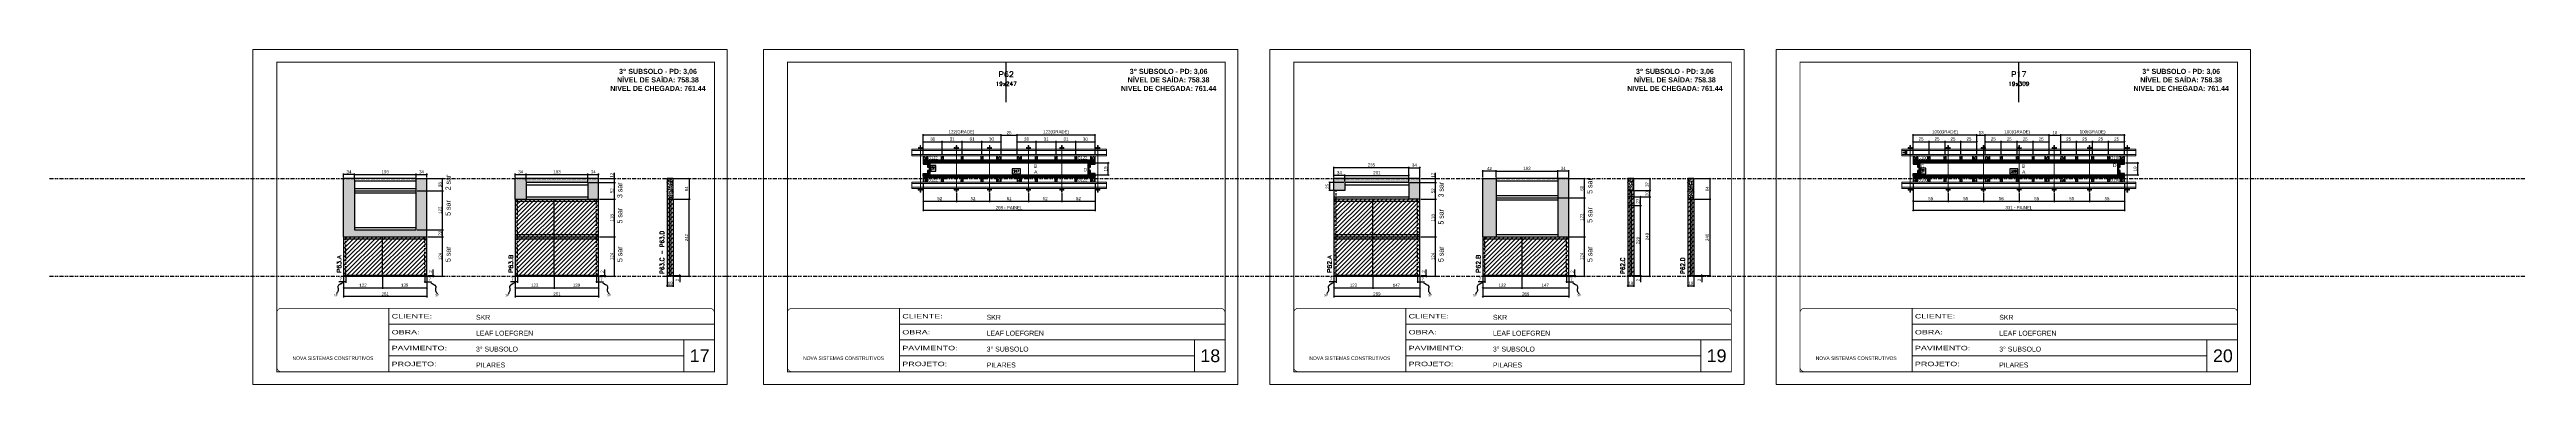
# Model space of a CAD drawing. Header units: millimetres. Extents: x 13777 to 27878, y -21631 to 6985.
# Drawn here: x 13777 to 21531, y 1340 to 2390 of the extents above; entities that cross this region are included whole.
import ezdxf
from ezdxf.enums import TextEntityAlignment as Align

# ---------------------------------------------------------------- set-up
doc = ezdxf.new("R2010")
doc.units = ezdxf.units.MM
for name, pattern in [('CONTINUO', [0]), ('DASHED', [0.75, 0.5, -0.25]), ('DIVIDE2', [0.625, 0.25, -0.125, 0, -0.125, 0, -0.125]), ('HIDDEN', [0.375, 0.25, -0.125])]:
    doc.linetypes.add(name, pattern=pattern)
for name, color, linetype, lineweight in [('CARIMBO', 255, 'Continuous', 9), ('Folhas', 255, 'Continuous', 9), ('Hachura', 251, 'Continuous', 9), ('Madeira', 126, 'Continuous', 18), ('Perfil Metálico', 224, 'Continuous', 18), ('SARRAFO DE PRESSAO', 251, 'DASHED', 9), ('Texto Seção', 7, 'Continuous', 15)]:
    doc.layers.add(name, color=color, linetype=linetype, lineweight=lineweight)
for name, color, linetype in [('CHAPA', 1, 'Continuous'), ('COTA', 241, 'Continuous'), ('NOMENCLATURA', 7, 'Continuous'), ('Nível', 160, 'Continuous'), ('Painéis', 200, 'Continuous'), ('SARR_2.2x7', 40, 'Continuous'), ('SARRAFO', 251, 'Continuous'), ('Sarrafo de Pressão', 42, 'HIDDEN'), ('texto', 7, 'Continuous'), ('Texto de Titulo', 7, 'Continuous'), ('Texto Qtd Sarr', 242, 'Continuous'), ('TEXTO_GERAL', 7, 'Continuous')]:
    doc.layers.add(name, color=color, linetype=linetype)
doc.styles.add('ARIAL', font='arial.ttf')
doc.styles.add('ARIAL_NARROW', font='ARIALN.TTF', dxfattribs={"height": 0.2})
doc.styles.add('COTA TECNICA', font='techl___.ttf', dxfattribs={"height": 10})
doc.styles.add('COTA TECNICA 2X', font='techl___.ttf', dxfattribs={"height": 10})
doc.styles.add('COTA TECNICA-50', font='techl___.ttf', dxfattribs={"height": 10})
doc.styles.add('REGUA-120', font='ROMANS.shx', dxfattribs={"height": 15})
doc.styles.add('ROMANC', font='techb___.ttf', dxfattribs={"height": 2.5})
doc.styles.add('ROMANS', font='romans.shx')
doc.styles.add('SANSSERIF', font='sas_____.pfb')
doc.styles.get("Standard").update_dxf_attribs({"font": 'arial.ttf'})
doc.styles.add('Tecnologia', font='')
doc.styles.get('Tecnologia').set_extended_font_data('Forgotten Futurist')
doc.dimstyles.new('COTA PAINEL-50', dxfattribs={"dimtxt": 10, "dimasz": 3, "dimexe": 3, "dimexo": 3, "dimgap": 3, "dimtad": 1, "dimdec": 1, "dimzin": 12, "dimdsep": 46, "dimtxsty": 'COTA TECNICA-50', "dimblk1": 'OBLIQUE', "dimblk2": 'OBLIQUE', "dimsah": 1, "dimcen": 0.9, "dimclrd": 4, "dimclre": 4, "dimclrt": 240, "dimadec": 1, "dimazin": 3, "dimtfac": 1, "dimtdec": 1, "dimtmove": 0, "dimatfit": 3, "dimfxl": 1, "dimtolj": 1, "dimtzin": 12, "dimarcsym": 0})
doc.dimstyles.new('PAINEL', dxfattribs={"dimtxt": 10, "dimasz": 3, "dimexe": 3, "dimexo": 3, "dimgap": 3, "dimtad": 1, "dimdec": 1, "dimzin": 12, "dimdsep": 46, "dimtxsty": 'COTA TECNICA', "dimblk1": 'OBLIQUE', "dimblk2": 'OBLIQUE', "dimsah": 1, "dimcen": 0.9, "dimclrd": 4, "dimclre": 4, "dimclrt": 240, "dimadec": 1, "dimazin": 3, "dimtfac": 1, "dimtdec": 1, "dimtmove": 0, "dimatfit": 3, "dimfxl": 1, "dimtolj": 1, "dimtzin": 12, "dimarcsym": 0})
doc.dimstyles.new('SECAO PILAR', dxfattribs={"dimtxt": 10, "dimasz": 3, "dimexe": 3, "dimexo": 3, "dimgap": 3, "dimtad": 1, "dimdec": 1, "dimlfac": 0.5, "dimzin": 12, "dimdsep": 46, "dimtxsty": 'COTA TECNICA 2X', "dimblk1": 'OBLIQUE', "dimblk2": 'OBLIQUE', "dimsah": 1, "dimcen": 0.9, "dimclrd": 256, "dimclre": 256, "dimclrt": 256, "dimadec": 1, "dimazin": 3, "dimtfac": 1, "dimtdec": 1, "dimtmove": 0, "dimatfit": 3, "dimfxl": 1, "dimtolj": 1, "dimtzin": 12, "dimarcsym": 0})
doc.dimstyles.new('SECÇÃO 2', dxfattribs={"dimtxt": 7, "dimasz": 6, "dimexe": 0.18, "dimexo": 2, "dimgap": -4, "dimtad": 3, "dimdec": 1, "dimlfac": 0.5, "dimzin": 12, "dimdsep": 46, "dimtxsty": 'ROMANS', "dimblk": 'ARCHTICK', "dimcen": 0.09, "dimse1": 1, "dimse2": 1, "dimsd1": 1, "dimsd2": 1, "dimclrd": 180, "dimclre": 5, "dimclrt": 1, "dimadec": 0, "dimazin": 3, "dimtfac": 1, "dimtdec": 1, "dimtofl": 0, "dimtmove": 0, "dimatfit": 3, "dimldrblk": 'ARCHTICK', "dimfxl": 1, "dimtolj": 1, "dimtzin": 0, "dimarcsym": 0})
doc.dimstyles.get("Standard").update_dxf_attribs({"dimtxt": 0.18, "dimasz": 0.18, "dimexe": 0.18, "dimexo": 0.0625, "dimgap": 0.09, "dimtad": 0, "dimtih": 1, "dimtoh": 1, "dimdec": 4, "dimzin": 0, "dimdsep": 46, "dimtxsty": 'Standard', "dimcen": 0.09, "dimadec": 0, "dimazin": 0, "dimtfac": 1, "dimtdec": 4, "dimtofl": 0, "dimtmove": 0, "dimatfit": 3, "dimfxl": 1, "dimtolj": 1, "dimtzin": 0, "dimarcsym": 0})
pattern_1 = [(225, (7388.0154, -20894.2416), (1.12253202, -1.12253202), [])]
pattern_2 = [(225, (10487.0154, -20894.2333), (1.12253202, -1.12253202), [])]

# ---------------------------------------------------------------- blocks, each defined once
blk = doc.blocks.new('9999999999')
at = {"color": 30, "linetype": 'CONTINUO'}
for p, q in [((98564.6, 34230.2), (98564.6, 34429.4)), ((98564.6, 34379.6), (99584, 34379.6)), ((98564.6, 34329.8), (99488, 34329.8)), ((98564.6, 34280), (99488, 34280)), ((99584, 34329.8), (99488, 34329.8)), ((99488, 34329.8), (99488, 34230.2))]:
    blk.add_line(p, q, dxfattribs=at)
at = {"color": 30, "linetype": 'CONTINUO', "const_width": 2}
blk.add_lwpolyline([(99584, 34230.2), (99584, 34414.4, 0.414214), (99569, 34429.4), (98229, 34429.4, 0.414214), (98214, 34414.4), (98214, 34245.2, 0.414214), (98229, 34230.2), (99584, 34230.2)], format="xyb", dxfattribs=at)
at = {"layer": 'Folhas'}
blk.add_lwpolyline([(98139, 34190.2), (99624, 34190.2), (99624, 35240.2), (98139, 35240.2)], close=True, dxfattribs=at)
at = {"layer": 'Folhas', "color": 30, "const_width": 3}
blk.add_lwpolyline([(98214, 34230.2), (99584, 34230.2), (99584, 35200.2), (98214, 35200.2)], close=True, dxfattribs=at)
at = {"color": 7, "linetype": 'Continuous', "ltscale": 5, "style": 'ARIAL'}
for s, height, p in [('SKR', 15.48, (98837.7, 34393.1)), ('LEAF LOEFGREN', 15.483, (98837.7, 34343.3)), ('NOVA SISTEMAS CONSTRUTIVOS', 11.059, (98263.2, 34267.2)), ('3° SUBSOLO', 15.48, (98837.7, 34293.5)), ('PILARES', 15.48, (98837.7, 34243.7))]:
    blk.add_text(s, height=height, dxfattribs=at).set_placement(p)
at = {"layer": 'Folhas', "color": 7, "style": 'Tecnologia', "width": 1.5}
for s, p in [('OBRA:', (98573.7, 34347.3)), ('CLIENTE:', (98573.7, 34397.2)), ('PAVIMENTO:', (98573.7, 34297.5)), ('PROJETO:', (98573.7, 34247.7))]:
    blk.add_text(s, height=14, dxfattribs=at).set_placement(p)
blk = doc.blocks.new('_Oblique')
at = {"color": 0, "linetype": 'ByBlock', "lineweight": -2}
blk.add_line((-0.5, -0.5), (0.5, 0.5), dxfattribs=at)
blk = doc.blocks.new('*D1302')
at = {"layer": 'COTA', "color": 4, "lineweight": -2, "transparency": 16777216}
for p, q in [((15235.1, 1678.7), (15235.1, 1613.1)), ((15496.1, 1678.7), (15496.1, 1613.1)), ((15496.1, 1616.1), (15235.1, 1616.1))]:
    blk.add_line(p, q, dxfattribs=at)
at = {"layer": 'Defpoints', "color": 0, "transparency": 16777216}
for p in [(15235.1, 1681.7), (15496.1, 1681.7), (15235.1, 1616.1)]:
    blk.add_point(p, dxfattribs=at)
at = {"layer": 'COTA', "color": 4, "lineweight": -2, "transparency": 16777216, "xscale": 3, "yscale": 3, "zscale": 3, "rotation": 180}
blk.add_blockref('_Oblique', (15235.1, 1616.1), dxfattribs=at)
at = {"layer": 'COTA', "color": 4, "lineweight": -2, "transparency": 16777216, "xscale": 3, "yscale": 3, "zscale": 3}
blk.add_blockref('_Oblique', (15496.1, 1616.1), dxfattribs=at)
at = {"layer": 'COTA', "color": 240, "transparency": 16777216, "insert": (15365.6, 1624.2), "char_height": 10, "attachment_point": 5, "style": 'COTA TECNICA'}
blk.add_mtext('\\A1;261', dxfattribs=at)
blk = doc.blocks.new('*D1303')
at = {"layer": 'COTA', "color": 4, "lineweight": -2, "transparency": 16777216}
for p, q in [((15489.1, 1678.7), (15489.1, 1659.5)), ((15489.1, 1662.5), (15496.1, 1662.5)), ((15496.1, 1676.7), (15496.1, 1659.5)), ((15496.1, 1662.5), (15510.8, 1662.5))]:
    blk.add_line(p, q, dxfattribs=at)
at = {"layer": 'Defpoints', "color": 0, "transparency": 16777216}
for p in [(15489.1, 1681.7), (15496.1, 1679.7), (15496.1, 1662.5)]:
    blk.add_point(p, dxfattribs=at)
at = {"layer": 'COTA', "color": 4, "lineweight": -2, "transparency": 16777216, "xscale": 3, "yscale": 3, "zscale": 3, "rotation": 180}
blk.add_blockref('_Oblique', (15489.1, 1662.5), dxfattribs=at)
at = {"layer": 'COTA', "color": 4, "lineweight": -2, "transparency": 16777216, "xscale": 3, "yscale": 3, "zscale": 3}
blk.add_blockref('_Oblique', (15496.1, 1662.5), dxfattribs=at)
at = {"layer": 'COTA', "color": 240, "transparency": 16777216, "insert": (15505, 1670.5), "char_height": 10, "attachment_point": 5, "style": 'COTA TECNICA-50'}
blk.add_mtext('\\A1;7', dxfattribs=at)
blk = doc.blocks.new('*D1304')
at = {"layer": 'COTA', "color": 4, "lineweight": -2, "transparency": 16777216}
for p, q in [((15235.1, 1662.5), (15220.4, 1662.5)), ((15235.1, 1676.7), (15235.1, 1659.5)), ((15242.1, 1662.5), (15235.1, 1662.5)), ((15242.1, 1678.7), (15242.1, 1659.5))]:
    blk.add_line(p, q, dxfattribs=at)
at = {"layer": 'Defpoints', "color": 0, "transparency": 16777216}
for p in [(15235.1, 1679.7), (15235.1, 1662.5), (15242.1, 1681.7)]:
    blk.add_point(p, dxfattribs=at)
at = {"layer": 'COTA', "color": 4, "lineweight": -2, "transparency": 16777216, "xscale": 3, "yscale": 3, "zscale": 3, "rotation": 180}
blk.add_blockref('_Oblique', (15235.1, 1662.5), dxfattribs=at)
at = {"layer": 'COTA', "color": 4, "lineweight": -2, "transparency": 16777216, "xscale": 3, "yscale": 3, "zscale": 3}
blk.add_blockref('_Oblique', (15242.1, 1662.5), dxfattribs=at)
at = {"layer": 'COTA', "color": 240, "transparency": 16777216, "insert": (15226.2, 1670.5), "char_height": 10, "attachment_point": 5, "style": 'COTA TECNICA-50'}
blk.add_mtext('\\A1;7', dxfattribs=at)
blk = doc.blocks.new('*D1305')
at = {"layer": 'COTA', "color": 4, "lineweight": -2, "transparency": 16777216}
for p, q in [((15499.1, 1681.7), (15518.4, 1681.7)), ((15499.1, 1679.7), (15518.4, 1679.7)), ((15515.4, 1681.7), (15515.4, 1700.5)), ((15515.4, 1679.7), (15515.4, 1681.7)), ((15515.4, 1679.7), (15515.4, 1676.7))]:
    blk.add_line(p, q, dxfattribs=at)
at = {"layer": 'Defpoints', "color": 0, "transparency": 16777216}
for p in [(15496.1, 1681.7), (15496.1, 1679.7), (15515.4, 1679.7)]:
    blk.add_point(p, dxfattribs=at)
at = {"layer": 'COTA', "color": 4, "lineweight": -2, "transparency": 16777216, "xscale": 3, "yscale": 3, "zscale": 3}
for p, rotation in [((15515.4, 1681.7), 270), ((15515.4, 1679.7), 90)]:
    blk.add_blockref('_Oblique', p, dxfattribs=dict(at, rotation=rotation))
at = {"layer": 'COTA', "color": 240, "transparency": 16777216, "insert": (15507.4, 1694.5), "char_height": 10, "attachment_point": 5, "rotation": 90, "style": 'COTA TECNICA-50'}
blk.add_mtext('\\A1;2', dxfattribs=at)
blk = doc.blocks.new('*D1327')
at = {"layer": 'COTA', "color": 4, "lineweight": -2, "transparency": 16777216}
for p, q in [((15465.1, 1973.7), (15548.5, 1973.7)), ((15499.1, 1985.7), (15548.5, 1985.7)), ((15545.5, 1985.7), (15545.5, 2004)), ((15545.5, 1973.7), (15545.5, 1985.7))]:
    blk.add_line(p, q, dxfattribs=at)
at = {"layer": 'Defpoints', "color": 0, "transparency": 16777216}
for p in [(15462.1, 1973.7), (15496.1, 1985.7), (15545.5, 1985.7)]:
    blk.add_point(p, dxfattribs=at)
at = {"layer": 'COTA', "color": 4, "lineweight": -2, "transparency": 16777216, "xscale": 3, "yscale": 3, "zscale": 3}
for p, rotation in [((15545.5, 1985.7), 90), ((15545.5, 1973.7), 270)]:
    blk.add_blockref('_Oblique', p, dxfattribs=dict(at, rotation=rotation))
at = {"layer": 'COTA', "color": 240, "transparency": 16777216, "insert": (15537.4, 1996.4), "char_height": 10, "attachment_point": 5, "rotation": 90, "style": 'COTA TECNICA-50'}
blk.add_mtext('\\A1;12', dxfattribs=at)
blk = doc.blocks.new('*D1306')
at = {"layer": 'COTA', "color": 4, "lineweight": -2, "transparency": 16777216}
for p, q in [((15499.1, 1921.7), (15548.5, 1921.7)), ((15545.5, 1803.7), (15545.5, 1921.7)), ((15499.1, 1803.7), (15548.5, 1803.7))]:
    blk.add_line(p, q, dxfattribs=at)
at = {"layer": 'Defpoints', "color": 0, "transparency": 16777216}
for p in [(15496.1, 1921.7), (15545.5, 1921.7), (15496.1, 1803.7)]:
    blk.add_point(p, dxfattribs=at)
at = {"layer": 'COTA', "color": 4, "lineweight": -2, "transparency": 16777216, "xscale": 3, "yscale": 3, "zscale": 3}
for p, rotation in [((15545.5, 1921.7), 90), ((15545.5, 1803.7), 270)]:
    blk.add_blockref('_Oblique', p, dxfattribs=dict(at, rotation=rotation))
at = {"layer": 'COTA', "color": 240, "transparency": 16777216, "insert": (15537.4, 1862.7), "char_height": 10, "attachment_point": 5, "rotation": 90, "style": 'COTA TECNICA-50'}
blk.add_mtext('\\A1;118', dxfattribs=at)
blk = doc.blocks.new('*D1307')
at = {"layer": 'COTA', "color": 4, "lineweight": -2, "transparency": 16777216}
for p, q in [((15465.1, 1973.7), (15548.5, 1973.7)), ((15545.5, 1921.7), (15545.5, 1973.7)), ((15499.1, 1921.7), (15548.5, 1921.7))]:
    blk.add_line(p, q, dxfattribs=at)
at = {"layer": 'Defpoints', "color": 0, "transparency": 16777216}
for p in [(15462.1, 1973.7), (15545.5, 1973.7), (15496.1, 1921.7)]:
    blk.add_point(p, dxfattribs=at)
at = {"layer": 'COTA', "color": 4, "lineweight": -2, "transparency": 16777216, "xscale": 3, "yscale": 3, "zscale": 3}
for p, rotation in [((15545.5, 1973.7), 90), ((15545.5, 1921.7), 270)]:
    blk.add_blockref('_Oblique', p, dxfattribs=dict(at, rotation=rotation))
at = {"layer": 'COTA', "color": 240, "transparency": 16777216, "insert": (15537.4, 1947.7), "char_height": 10, "attachment_point": 5, "rotation": 90, "style": 'COTA TECNICA-50'}
blk.add_mtext('\\A1;52', dxfattribs=at)
blk = doc.blocks.new('*D1328')
at = {"layer": 'COTA', "color": 4, "linetype": 'ByBlock', "lineweight": -2, "transparency": 16777216}
for p, q in [((15499.1, 1803.7), (15548.5, 1803.7)), ((15545.5, 1679.7), (15545.5, 1803.7)), ((15499.1, 1679.7), (15548.5, 1679.7))]:
    blk.add_line(p, q, dxfattribs=at)
at = {"layer": 'Defpoints', "color": 0, "linetype": 'ByBlock', "transparency": 16777216}
for p in [(15496.1, 1803.7), (15545.5, 1803.7), (15496.1, 1679.7)]:
    blk.add_point(p, dxfattribs=at)
at = {"layer": 'COTA', "color": 4, "linetype": 'ByBlock', "lineweight": -2, "transparency": 16777216, "xscale": 3, "yscale": 3, "zscale": 3}
for p, rotation in [((15545.5, 1803.7), 90), ((15545.5, 1679.7), 270)]:
    blk.add_blockref('_Oblique', p, dxfattribs=dict(at, rotation=rotation))
at = {"layer": 'COTA', "color": 240, "linetype": 'ByBlock', "transparency": 16777216, "insert": (15537.4, 1741.7), "char_height": 10, "attachment_point": 5, "rotation": 90, "style": 'COTA TECNICA'}
blk.add_mtext('\\A1;124', dxfattribs=at)
blk = doc.blocks.new('*D1329')
at = {"layer": 'COTA', "color": 4, "linetype": 'ByBlock', "lineweight": -2, "transparency": 16777216}
for p, q in [((15499.1, 1803.7), (15548.5, 1803.7)), ((15545.5, 1679.7), (15545.5, 1803.7)), ((15499.1, 1679.7), (15548.5, 1679.7))]:
    blk.add_line(p, q, dxfattribs=at)
at = {"layer": 'Defpoints', "color": 0, "linetype": 'ByBlock', "transparency": 16777216}
for p in [(15496.1, 1803.7), (15545.5, 1803.7), (15496.1, 1679.7)]:
    blk.add_point(p, dxfattribs=at)
at = {"layer": 'COTA', "color": 4, "linetype": 'ByBlock', "lineweight": -2, "transparency": 16777216, "xscale": 3, "yscale": 3, "zscale": 3}
for p, rotation in [((15545.5, 1803.7), 90), ((15545.5, 1679.7), 270)]:
    blk.add_blockref('_Oblique', p, dxfattribs=dict(at, rotation=rotation))
at = {"layer": 'COTA', "color": 240, "linetype": 'ByBlock', "transparency": 16777216, "insert": (15537.4, 1741.7), "char_height": 10, "attachment_point": 5, "rotation": 90, "style": 'COTA TECNICA'}
blk.add_mtext('\\A1;124', dxfattribs=at)
blk = doc.blocks.new('*D1330')
at = {"layer": 'COTA', "color": 4, "lineweight": -2, "transparency": 16777216}
for p, q in [((15357.1, 1676.7), (15357.1, 1640.5)), ((15357.1, 1643.5), (15496.1, 1643.5)), ((15496.1, 1676.7), (15496.1, 1640.5))]:
    blk.add_line(p, q, dxfattribs=at)
at = {"layer": 'Defpoints', "color": 0, "transparency": 16777216}
for p in [(15357.1, 1679.7), (15496.1, 1679.7), (15496.1, 1643.5)]:
    blk.add_point(p, dxfattribs=at)
at = {"layer": 'COTA', "color": 4, "lineweight": -2, "transparency": 16777216, "xscale": 3, "yscale": 3, "zscale": 3, "rotation": 180}
blk.add_blockref('_Oblique', (15357.1, 1643.5), dxfattribs=at)
at = {"layer": 'COTA', "color": 4, "lineweight": -2, "transparency": 16777216, "xscale": 3, "yscale": 3, "zscale": 3}
blk.add_blockref('_Oblique', (15496.1, 1643.5), dxfattribs=at)
at = {"layer": 'COTA', "color": 240, "transparency": 16777216, "insert": (15426.6, 1651.8), "char_height": 10, "attachment_point": 5, "style": 'COTA TECNICA'}
blk.add_mtext('\\A1;139', dxfattribs=at)
blk = doc.blocks.new('*D1331')
at = {"layer": 'COTA', "color": 4, "lineweight": -2, "transparency": 16777216}
for p, q in [((15235.1, 1676.7), (15235.1, 1640.5)), ((15235.1, 1643.5), (15357.1, 1643.5)), ((15357.1, 1676.7), (15357.1, 1640.5))]:
    blk.add_line(p, q, dxfattribs=at)
at = {"layer": 'Defpoints', "color": 0, "transparency": 16777216}
for p in [(15235.1, 1679.7), (15357.1, 1679.7), (15357.1, 1643.5)]:
    blk.add_point(p, dxfattribs=at)
at = {"layer": 'COTA', "color": 4, "lineweight": -2, "transparency": 16777216, "xscale": 3, "yscale": 3, "zscale": 3, "rotation": 180}
blk.add_blockref('_Oblique', (15235.1, 1643.5), dxfattribs=at)
at = {"layer": 'COTA', "color": 4, "lineweight": -2, "transparency": 16777216, "xscale": 3, "yscale": 3, "zscale": 3}
blk.add_blockref('_Oblique', (15357.1, 1643.5), dxfattribs=at)
at = {"layer": 'COTA', "color": 240, "transparency": 16777216, "insert": (15296.1, 1651.6), "char_height": 10, "attachment_point": 5, "style": 'COTA TECNICA'}
blk.add_mtext('\\A1;122', dxfattribs=at)
blk = doc.blocks.new('*D1312')
at = {"layer": 'COTA', "color": 4, "lineweight": -2, "transparency": 16777216}
for p, q in [((15710.4, 1678.7), (15710.4, 1646.8)), ((15710.4, 1649.8), (15729.4, 1649.8)), ((15729.4, 1678.7), (15729.4, 1646.8))]:
    blk.add_line(p, q, dxfattribs=at)
at = {"layer": 'Defpoints', "color": 0, "transparency": 16777216}
for p in [(15710.4, 1681.7), (15729.4, 1681.7), (15729.4, 1649.8)]:
    blk.add_point(p, dxfattribs=at)
at = {"layer": 'COTA', "color": 4, "lineweight": -2, "transparency": 16777216, "xscale": 3, "yscale": 3, "zscale": 3, "rotation": 180}
blk.add_blockref('_Oblique', (15710.4, 1649.8), dxfattribs=at)
at = {"layer": 'COTA', "color": 4, "lineweight": -2, "transparency": 16777216, "xscale": 3, "yscale": 3, "zscale": 3}
blk.add_blockref('_Oblique', (15729.4, 1649.8), dxfattribs=at)
at = {"layer": 'COTA', "color": 240, "transparency": 16777216, "insert": (15719.9, 1657.9), "char_height": 10, "attachment_point": 5, "style": 'COTA TECNICA'}
blk.add_mtext('\\A1;19', dxfattribs=at)
blk = doc.blocks.new('*D1313')
at = {"layer": 'COTA', "color": 4, "lineweight": -2, "transparency": 16777216}
for p, q in [((15732.4, 1681.7), (15753.6, 1681.7)), ((15732.4, 1679.7), (15753.6, 1679.7)), ((15750.6, 1681.7), (15750.6, 1684.7)), ((15750.6, 1681.7), (15750.6, 1679.7)), ((15750.6, 1679.7), (15750.6, 1661.6))]:
    blk.add_line(p, q, dxfattribs=at)
at = {"layer": 'Defpoints', "color": 0, "transparency": 16777216}
for p in [(15729.4, 1681.7), (15729.4, 1679.7), (15750.6, 1681.7)]:
    blk.add_point(p, dxfattribs=at)
at = {"layer": 'COTA', "color": 4, "lineweight": -2, "transparency": 16777216, "xscale": 3, "yscale": 3, "zscale": 3}
for p, rotation in [((15750.6, 1681.7), 270), ((15750.6, 1679.7), 90)]:
    blk.add_blockref('_Oblique', p, dxfattribs=dict(at, rotation=rotation))
at = {"layer": 'COTA', "color": 240, "transparency": 16777216, "insert": (15742.6, 1667.7), "char_height": 10, "attachment_point": 5, "rotation": 90, "style": 'COTA TECNICA-50'}
blk.add_mtext('\\A1;2', dxfattribs=at)
blk = doc.blocks.new('*D1332')
at = {"layer": 'COTA', "color": 4, "linetype": 'ByBlock', "lineweight": -2, "transparency": 16777216}
for p, q in [((15732.4, 1985.7), (15782.4, 1985.7)), ((15779.4, 1985.7), (15779.4, 1921.7)), ((15732.4, 1921.7), (15782.4, 1921.7))]:
    blk.add_line(p, q, dxfattribs=at)
at = {"layer": 'Defpoints', "color": 0, "linetype": 'ByBlock', "transparency": 16777216}
for p in [(15729.4, 1985.7), (15729.4, 1921.7), (15779.4, 1921.7)]:
    blk.add_point(p, dxfattribs=at)
at = {"layer": 'COTA', "color": 4, "linetype": 'ByBlock', "lineweight": -2, "transparency": 16777216, "xscale": 3, "yscale": 3, "zscale": 3}
for p, rotation in [((15779.4, 1985.7), 90), ((15779.4, 1921.7), 270)]:
    blk.add_blockref('_Oblique', p, dxfattribs=dict(at, rotation=rotation))
at = {"layer": 'COTA', "color": 240, "linetype": 'ByBlock', "transparency": 16777216, "insert": (15771.3, 1953.7), "char_height": 10, "attachment_point": 5, "rotation": 90, "style": 'COTA TECNICA'}
blk.add_mtext('\\A1;64', dxfattribs=at)
blk = doc.blocks.new('*D1314')
at = {"layer": 'COTA', "color": 4, "lineweight": -2, "transparency": 16777216}
for p, q in [((15732.4, 1921.7), (15782.4, 1921.7)), ((15779.4, 1679.7), (15779.4, 1921.7)), ((15732.4, 1679.7), (15782.4, 1679.7))]:
    blk.add_line(p, q, dxfattribs=at)
at = {"layer": 'Defpoints', "color": 0, "transparency": 16777216}
for p in [(15729.4, 1921.7), (15779.4, 1921.7), (15729.4, 1679.7)]:
    blk.add_point(p, dxfattribs=at)
at = {"layer": 'COTA', "color": 4, "lineweight": -2, "transparency": 16777216, "xscale": 3, "yscale": 3, "zscale": 3}
for p, rotation in [((15779.4, 1921.7), 90), ((15779.4, 1679.7), 270)]:
    blk.add_blockref('_Oblique', p, dxfattribs=dict(at, rotation=rotation))
at = {"layer": 'COTA', "color": 240, "transparency": 16777216, "insert": (15771.3, 1800.7), "char_height": 10, "attachment_point": 5, "rotation": 90, "style": 'COTA TECNICA-50'}
blk.add_mtext('\\A1;242', dxfattribs=at)
blk = doc.blocks.new('*D1333')
at = {"layer": 'COTA', "color": 4, "lineweight": -2, "transparency": 16777216}
for p, q in [((14697.5, 1678.7), (14697.5, 1613.1)), ((14958.5, 1678.7), (14958.5, 1613.1)), ((14958.5, 1616.1), (14697.5, 1616.1))]:
    blk.add_line(p, q, dxfattribs=at)
at = {"layer": 'Defpoints', "color": 0, "transparency": 16777216}
for p in [(14697.5, 1681.7), (14958.5, 1681.7), (14697.5, 1616.1)]:
    blk.add_point(p, dxfattribs=at)
at = {"layer": 'COTA', "color": 4, "lineweight": -2, "transparency": 16777216, "xscale": 3, "yscale": 3, "zscale": 3, "rotation": 180}
blk.add_blockref('_Oblique', (14697.5, 1616.1), dxfattribs=at)
at = {"layer": 'COTA', "color": 4, "lineweight": -2, "transparency": 16777216, "xscale": 3, "yscale": 3, "zscale": 3}
blk.add_blockref('_Oblique', (14958.5, 1616.1), dxfattribs=at)
at = {"layer": 'COTA', "color": 240, "transparency": 16777216, "insert": (14828, 1624.2), "char_height": 10, "attachment_point": 5, "style": 'COTA TECNICA'}
blk.add_mtext('\\A1;261', dxfattribs=at)
blk = doc.blocks.new('*D1334')
at = {"layer": 'COTA', "color": 4, "lineweight": -2, "transparency": 16777216}
for p, q in [((14951.5, 1678.7), (14951.5, 1659.5)), ((14951.5, 1662.5), (14958.5, 1662.5)), ((14958.5, 1676.7), (14958.5, 1659.5)), ((14958.5, 1662.5), (14973.2, 1662.5))]:
    blk.add_line(p, q, dxfattribs=at)
at = {"layer": 'Defpoints', "color": 0, "transparency": 16777216}
for p in [(14951.5, 1681.7), (14958.5, 1679.7), (14958.5, 1662.5)]:
    blk.add_point(p, dxfattribs=at)
at = {"layer": 'COTA', "color": 4, "lineweight": -2, "transparency": 16777216, "xscale": 3, "yscale": 3, "zscale": 3, "rotation": 180}
blk.add_blockref('_Oblique', (14951.5, 1662.5), dxfattribs=at)
at = {"layer": 'COTA', "color": 4, "lineweight": -2, "transparency": 16777216, "xscale": 3, "yscale": 3, "zscale": 3}
blk.add_blockref('_Oblique', (14958.5, 1662.5), dxfattribs=at)
at = {"layer": 'COTA', "color": 240, "transparency": 16777216, "insert": (14967.3, 1670.5), "char_height": 10, "attachment_point": 5, "style": 'COTA TECNICA-50'}
blk.add_mtext('\\A1;7', dxfattribs=at)
blk = doc.blocks.new('*D1335')
at = {"layer": 'COTA', "color": 4, "lineweight": -2, "transparency": 16777216}
for p, q in [((14697.5, 1662.5), (14682.7, 1662.5)), ((14697.5, 1676.7), (14697.5, 1659.5)), ((14704.5, 1662.5), (14697.5, 1662.5)), ((14704.5, 1678.7), (14704.5, 1659.5))]:
    blk.add_line(p, q, dxfattribs=at)
at = {"layer": 'Defpoints', "color": 0, "transparency": 16777216}
for p in [(14697.5, 1679.7), (14697.5, 1662.5), (14704.5, 1681.7)]:
    blk.add_point(p, dxfattribs=at)
at = {"layer": 'COTA', "color": 4, "lineweight": -2, "transparency": 16777216, "xscale": 3, "yscale": 3, "zscale": 3, "rotation": 180}
blk.add_blockref('_Oblique', (14697.5, 1662.5), dxfattribs=at)
at = {"layer": 'COTA', "color": 4, "lineweight": -2, "transparency": 16777216, "xscale": 3, "yscale": 3, "zscale": 3}
blk.add_blockref('_Oblique', (14704.5, 1662.5), dxfattribs=at)
at = {"layer": 'COTA', "color": 240, "transparency": 16777216, "insert": (14688.6, 1670.5), "char_height": 10, "attachment_point": 5, "style": 'COTA TECNICA-50'}
blk.add_mtext('\\A1;7', dxfattribs=at)
blk = doc.blocks.new('*D1336')
at = {"layer": 'COTA', "color": 4, "lineweight": -2, "transparency": 16777216}
for p, q in [((14961.5, 1681.7), (14980.7, 1681.7)), ((14961.5, 1679.7), (14980.7, 1679.7)), ((14977.7, 1681.7), (14977.7, 1700.5)), ((14977.7, 1679.7), (14977.7, 1681.7)), ((14977.7, 1679.7), (14977.7, 1676.7))]:
    blk.add_line(p, q, dxfattribs=at)
at = {"layer": 'Defpoints', "color": 0, "transparency": 16777216}
for p in [(14958.5, 1681.7), (14958.5, 1679.7), (14977.7, 1679.7)]:
    blk.add_point(p, dxfattribs=at)
at = {"layer": 'COTA', "color": 4, "lineweight": -2, "transparency": 16777216, "xscale": 3, "yscale": 3, "zscale": 3}
for p, rotation in [((14977.7, 1681.7), 270), ((14977.7, 1679.7), 90)]:
    blk.add_blockref('_Oblique', p, dxfattribs=dict(at, rotation=rotation))
at = {"layer": 'COTA', "color": 240, "transparency": 16777216, "insert": (14969.7, 1694.5), "char_height": 10, "attachment_point": 5, "rotation": 90, "style": 'COTA TECNICA-50'}
blk.add_mtext('\\A1;2', dxfattribs=at)
blk = doc.blocks.new('*D1337')
at = {"layer": 'COTA', "color": 4, "linetype": 'ByBlock', "lineweight": -2, "transparency": 16777216}
for p, q in [((14961.5, 1803.7), (15010.8, 1803.7)), ((15007.8, 1679.7), (15007.8, 1803.7)), ((14961.5, 1679.7), (15010.8, 1679.7))]:
    blk.add_line(p, q, dxfattribs=at)
at = {"layer": 'Defpoints', "color": 0, "linetype": 'ByBlock', "transparency": 16777216}
for p in [(14958.5, 1803.7), (15007.8, 1803.7), (14958.5, 1679.7)]:
    blk.add_point(p, dxfattribs=at)
at = {"layer": 'COTA', "color": 4, "linetype": 'ByBlock', "lineweight": -2, "transparency": 16777216, "xscale": 3, "yscale": 3, "zscale": 3}
for p, rotation in [((15007.8, 1803.7), 90), ((15007.8, 1679.7), 270)]:
    blk.add_blockref('_Oblique', p, dxfattribs=dict(at, rotation=rotation))
at = {"layer": 'COTA', "color": 240, "linetype": 'ByBlock', "transparency": 16777216, "insert": (14999.8, 1741.7), "char_height": 10, "attachment_point": 5, "rotation": 90, "style": 'COTA TECNICA'}
blk.add_mtext('\\A1;124', dxfattribs=at)
blk = doc.blocks.new('*D1338')
at = {"layer": 'COTA', "color": 4, "linetype": 'ByBlock', "lineweight": -2, "transparency": 16777216}
for p, q in [((14961.5, 1803.7), (15010.8, 1803.7)), ((15007.8, 1679.7), (15007.8, 1803.7)), ((14961.5, 1679.7), (15010.8, 1679.7))]:
    blk.add_line(p, q, dxfattribs=at)
at = {"layer": 'Defpoints', "color": 0, "linetype": 'ByBlock', "transparency": 16777216}
for p in [(14958.5, 1803.7), (15007.8, 1803.7), (14958.5, 1679.7)]:
    blk.add_point(p, dxfattribs=at)
at = {"layer": 'COTA', "color": 4, "linetype": 'ByBlock', "lineweight": -2, "transparency": 16777216, "xscale": 3, "yscale": 3, "zscale": 3}
for p, rotation in [((15007.8, 1803.7), 90), ((15007.8, 1679.7), 270)]:
    blk.add_blockref('_Oblique', p, dxfattribs=dict(at, rotation=rotation))
at = {"layer": 'COTA', "color": 240, "linetype": 'ByBlock', "transparency": 16777216, "insert": (14999.8, 1741.7), "char_height": 10, "attachment_point": 5, "rotation": 90, "style": 'COTA TECNICA'}
blk.add_mtext('\\A1;124', dxfattribs=at)
blk = doc.blocks.new('*D1339')
at = {"layer": 'COTA', "color": 4, "lineweight": -2, "transparency": 16777216}
for p, q in [((14819.5, 1676.7), (14819.5, 1640.5)), ((14819.5, 1643.5), (14958.5, 1643.5)), ((14958.5, 1676.7), (14958.5, 1640.5))]:
    blk.add_line(p, q, dxfattribs=at)
at = {"layer": 'Defpoints', "color": 0, "transparency": 16777216}
for p in [(14819.5, 1679.7), (14958.5, 1679.7), (14958.5, 1643.5)]:
    blk.add_point(p, dxfattribs=at)
at = {"layer": 'COTA', "color": 4, "lineweight": -2, "transparency": 16777216, "xscale": 3, "yscale": 3, "zscale": 3, "rotation": 180}
blk.add_blockref('_Oblique', (14819.5, 1643.5), dxfattribs=at)
at = {"layer": 'COTA', "color": 4, "lineweight": -2, "transparency": 16777216, "xscale": 3, "yscale": 3, "zscale": 3}
blk.add_blockref('_Oblique', (14958.5, 1643.5), dxfattribs=at)
at = {"layer": 'COTA', "color": 240, "transparency": 16777216, "insert": (14889, 1651.8), "char_height": 10, "attachment_point": 5, "style": 'COTA TECNICA'}
blk.add_mtext('\\A1;139', dxfattribs=at)
blk = doc.blocks.new('*D1340')
at = {"layer": 'COTA', "color": 4, "lineweight": -2, "transparency": 16777216}
for p, q in [((14697.5, 1676.7), (14697.5, 1640.5)), ((14697.5, 1643.5), (14819.5, 1643.5)), ((14819.5, 1676.7), (14819.5, 1640.5))]:
    blk.add_line(p, q, dxfattribs=at)
at = {"layer": 'Defpoints', "color": 0, "transparency": 16777216}
for p in [(14697.5, 1679.7), (14819.5, 1679.7), (14819.5, 1643.5)]:
    blk.add_point(p, dxfattribs=at)
at = {"layer": 'COTA', "color": 4, "lineweight": -2, "transparency": 16777216, "xscale": 3, "yscale": 3, "zscale": 3, "rotation": 180}
blk.add_blockref('_Oblique', (14697.5, 1643.5), dxfattribs=at)
at = {"layer": 'COTA', "color": 4, "lineweight": -2, "transparency": 16777216, "xscale": 3, "yscale": 3, "zscale": 3}
blk.add_blockref('_Oblique', (14819.5, 1643.5), dxfattribs=at)
at = {"layer": 'COTA', "color": 240, "transparency": 16777216, "insert": (14758.5, 1651.6), "char_height": 10, "attachment_point": 5, "style": 'COTA TECNICA'}
blk.add_mtext('\\A1;122', dxfattribs=at)
blk = doc.blocks.new('*D1341')
at = {"layer": 'COTA', "color": 4, "lineweight": -2, "transparency": 16777216}
for p, q in [((14927.5, 1825.7), (15010.8, 1825.7)), ((14961.5, 1803.7), (15010.8, 1803.7)), ((15007.8, 1803.7), (15007.8, 1825.7))]:
    blk.add_line(p, q, dxfattribs=at)
at = {"layer": 'Defpoints', "color": 0, "transparency": 16777216}
for p in [(14924.5, 1825.7), (14958.5, 1803.7), (15007.8, 1825.7)]:
    blk.add_point(p, dxfattribs=at)
at = {"layer": 'COTA', "color": 4, "lineweight": -2, "transparency": 16777216, "xscale": 3, "yscale": 3, "zscale": 3}
for p, rotation in [((15007.8, 1825.7), 90), ((15007.8, 1803.7), 270)]:
    blk.add_blockref('_Oblique', p, dxfattribs=dict(at, rotation=rotation))
at = {"layer": 'COTA', "color": 240, "transparency": 16777216, "insert": (14999.8, 1814.7), "char_height": 10, "attachment_point": 5, "rotation": 90, "style": 'COTA TECNICA'}
blk.add_mtext('\\A1;22', dxfattribs=at)
blk = doc.blocks.new('*D1342')
at = {"layer": 'COTA', "color": 4, "lineweight": -2, "transparency": 16777216}
for p, q in [((14927.5, 1947.7), (15010.8, 1947.7)), ((15007.8, 1825.7), (15007.8, 1947.7)), ((14927.5, 1825.7), (15010.8, 1825.7))]:
    blk.add_line(p, q, dxfattribs=at)
at = {"layer": 'Defpoints', "color": 0, "transparency": 16777216}
for p in [(14924.5, 1947.7), (15007.8, 1947.7), (14924.5, 1825.7)]:
    blk.add_point(p, dxfattribs=at)
at = {"layer": 'COTA', "color": 4, "lineweight": -2, "transparency": 16777216, "xscale": 3, "yscale": 3, "zscale": 3}
for p, rotation in [((15007.8, 1947.7), 90), ((15007.8, 1825.7), 270)]:
    blk.add_blockref('_Oblique', p, dxfattribs=dict(at, rotation=rotation))
at = {"layer": 'COTA', "color": 240, "transparency": 16777216, "insert": (14999.8, 1886.7), "char_height": 10, "attachment_point": 5, "rotation": 90, "style": 'COTA TECNICA'}
blk.add_mtext('\\A1;122', dxfattribs=at)
blk = doc.blocks.new('*D1343')
at = {"layer": 'COTA', "color": 4, "lineweight": -2, "transparency": 16777216}
for p, q in [((14697.5, 1988.7), (14697.5, 2001.7)), ((14731.5, 1998.7), (14697.5, 1998.7)), ((14731.5, 1988.7), (14731.5, 2001.7))]:
    blk.add_line(p, q, dxfattribs=at)
at = {"layer": 'Defpoints', "color": 0, "transparency": 16777216}
for p in [(14697.5, 1998.7), (14697.5, 1985.7), (14731.5, 1985.7)]:
    blk.add_point(p, dxfattribs=at)
at = {"layer": 'COTA', "color": 4, "lineweight": -2, "transparency": 16777216, "xscale": 3, "yscale": 3, "zscale": 3, "rotation": 180}
blk.add_blockref('_Oblique', (14697.5, 1998.7), dxfattribs=at)
at = {"layer": 'COTA', "color": 4, "lineweight": -2, "transparency": 16777216, "xscale": 3, "yscale": 3, "zscale": 3}
blk.add_blockref('_Oblique', (14731.5, 1998.7), dxfattribs=at)
at = {"layer": 'COTA', "color": 240, "transparency": 16777216, "insert": (14714.5, 2006.9), "char_height": 10, "attachment_point": 5, "style": 'COTA TECNICA'}
blk.add_mtext('\\A1;34', dxfattribs=at)
blk = doc.blocks.new('*D1344')
at = {"layer": 'COTA', "color": 4, "lineweight": -2, "transparency": 16777216}
for p, q in [((14731.5, 1988.7), (14731.5, 2001.7)), ((14731.5, 1998.7), (14924.5, 1998.7)), ((14924.5, 1988.7), (14924.5, 2001.7))]:
    blk.add_line(p, q, dxfattribs=at)
at = {"layer": 'Defpoints', "color": 0, "transparency": 16777216}
for p in [(14731.5, 1985.7), (14924.5, 1998.7), (14924.5, 1985.7)]:
    blk.add_point(p, dxfattribs=at)
at = {"layer": 'COTA', "color": 4, "lineweight": -2, "transparency": 16777216, "xscale": 3, "yscale": 3, "zscale": 3, "rotation": 180}
blk.add_blockref('_Oblique', (14731.5, 1998.7), dxfattribs=at)
at = {"layer": 'COTA', "color": 4, "lineweight": -2, "transparency": 16777216, "xscale": 3, "yscale": 3, "zscale": 3}
blk.add_blockref('_Oblique', (14924.5, 1998.7), dxfattribs=at)
at = {"layer": 'COTA', "color": 240, "transparency": 16777216, "insert": (14828, 2007), "char_height": 10, "attachment_point": 5, "style": 'COTA TECNICA'}
blk.add_mtext('\\A1;193', dxfattribs=at)
blk = doc.blocks.new('*D1345')
at = {"layer": 'COTA', "color": 4, "lineweight": -2, "transparency": 16777216}
for p, q in [((14924.5, 1988.7), (14924.5, 2001.7)), ((14924.5, 1998.7), (14958.5, 1998.7)), ((14958.5, 1988.7), (14958.5, 2001.7))]:
    blk.add_line(p, q, dxfattribs=at)
at = {"layer": 'Defpoints', "color": 0, "transparency": 16777216}
for p in [(14924.5, 1985.7), (14958.5, 1998.7), (14958.5, 1985.7)]:
    blk.add_point(p, dxfattribs=at)
at = {"layer": 'COTA', "color": 4, "lineweight": -2, "transparency": 16777216, "xscale": 3, "yscale": 3, "zscale": 3, "rotation": 180}
blk.add_blockref('_Oblique', (14924.5, 1998.7), dxfattribs=at)
at = {"layer": 'COTA', "color": 4, "lineweight": -2, "transparency": 16777216, "xscale": 3, "yscale": 3, "zscale": 3}
blk.add_blockref('_Oblique', (14958.5, 1998.7), dxfattribs=at)
at = {"layer": 'COTA', "color": 240, "transparency": 16777216, "insert": (14941.5, 2006.9), "char_height": 10, "attachment_point": 5, "style": 'COTA TECNICA'}
blk.add_mtext('\\A1;34', dxfattribs=at)
blk = doc.blocks.new('*D1346')
at = {"layer": 'COTA', "color": 4, "lineweight": -2, "transparency": 16777216}
for p, q in [((14927.5, 1947.7), (15010.8, 1947.7)), ((14961.5, 1985.7), (15010.8, 1985.7)), ((15007.8, 1947.7), (15007.8, 1985.7))]:
    blk.add_line(p, q, dxfattribs=at)
at = {"layer": 'Defpoints', "color": 0, "transparency": 16777216}
for p in [(14924.5, 1947.7), (14958.5, 1985.7), (15007.8, 1985.7)]:
    blk.add_point(p, dxfattribs=at)
at = {"layer": 'COTA', "color": 4, "lineweight": -2, "transparency": 16777216, "xscale": 3, "yscale": 3, "zscale": 3}
for p, rotation in [((15007.8, 1985.7), 90), ((15007.8, 1947.7), 270)]:
    blk.add_blockref('_Oblique', p, dxfattribs=dict(at, rotation=rotation))
at = {"layer": 'COTA', "color": 240, "transparency": 16777216, "insert": (14999.6, 1966.7), "char_height": 10, "attachment_point": 5, "rotation": 90, "style": 'COTA TECNICA'}
blk.add_mtext('\\A1;38', dxfattribs=at)
blk = doc.blocks.new('*D1347')
at = {"layer": 'COTA', "color": 4, "lineweight": -2, "transparency": 16777216}
for p, q in [((15235.1, 1988.7), (15235.1, 2001.7)), ((15235.1, 1998.7), (15269.1, 1998.7)), ((15269.1, 1976.7), (15269.1, 2001.7))]:
    blk.add_line(p, q, dxfattribs=at)
at = {"layer": 'Defpoints', "color": 0, "transparency": 16777216}
for p in [(15235.1, 1985.7), (15269.1, 1998.7), (15269.1, 1973.7)]:
    blk.add_point(p, dxfattribs=at)
at = {"layer": 'COTA', "color": 4, "lineweight": -2, "transparency": 16777216, "xscale": 3, "yscale": 3, "zscale": 3, "rotation": 180}
blk.add_blockref('_Oblique', (15235.1, 1998.7), dxfattribs=at)
at = {"layer": 'COTA', "color": 4, "lineweight": -2, "transparency": 16777216, "xscale": 3, "yscale": 3, "zscale": 3}
blk.add_blockref('_Oblique', (15269.1, 1998.7), dxfattribs=at)
at = {"layer": 'COTA', "color": 240, "transparency": 16777216, "insert": (15252.1, 2006.9), "char_height": 10, "attachment_point": 5, "style": 'COTA TECNICA'}
blk.add_mtext('\\A1;34', dxfattribs=at)
blk = doc.blocks.new('*D1348')
at = {"layer": 'COTA', "color": 4, "lineweight": -2, "transparency": 16777216}
for p, q in [((15269.1, 1976.7), (15269.1, 2001.7)), ((15269.1, 1998.7), (15462.1, 1998.7)), ((15462.1, 1976.7), (15462.1, 2001.7))]:
    blk.add_line(p, q, dxfattribs=at)
at = {"layer": 'Defpoints', "color": 0, "transparency": 16777216}
for p in [(15269.1, 1973.7), (15462.1, 1998.7), (15462.1, 1973.7)]:
    blk.add_point(p, dxfattribs=at)
at = {"layer": 'COTA', "color": 4, "lineweight": -2, "transparency": 16777216, "xscale": 3, "yscale": 3, "zscale": 3, "rotation": 180}
blk.add_blockref('_Oblique', (15269.1, 1998.7), dxfattribs=at)
at = {"layer": 'COTA', "color": 4, "lineweight": -2, "transparency": 16777216, "xscale": 3, "yscale": 3, "zscale": 3}
blk.add_blockref('_Oblique', (15462.1, 1998.7), dxfattribs=at)
at = {"layer": 'COTA', "color": 240, "transparency": 16777216, "insert": (15365.6, 2007), "char_height": 10, "attachment_point": 5, "style": 'COTA TECNICA'}
blk.add_mtext('\\A1;193', dxfattribs=at)
blk = doc.blocks.new('*D1349')
at = {"layer": 'COTA', "color": 4, "lineweight": -2, "transparency": 16777216}
for p, q in [((15462.1, 1976.7), (15462.1, 2001.7)), ((15462.1, 1998.7), (15496.1, 1998.7)), ((15496.1, 1988.7), (15496.1, 2001.7))]:
    blk.add_line(p, q, dxfattribs=at)
at = {"layer": 'Defpoints', "color": 0, "transparency": 16777216}
for p in [(15462.1, 1973.7), (15496.1, 1998.7), (15496.1, 1985.7)]:
    blk.add_point(p, dxfattribs=at)
at = {"layer": 'COTA', "color": 4, "lineweight": -2, "transparency": 16777216, "xscale": 3, "yscale": 3, "zscale": 3, "rotation": 180}
blk.add_blockref('_Oblique', (15462.1, 1998.7), dxfattribs=at)
at = {"layer": 'COTA', "color": 4, "lineweight": -2, "transparency": 16777216, "xscale": 3, "yscale": 3, "zscale": 3}
blk.add_blockref('_Oblique', (15496.1, 1998.7), dxfattribs=at)
at = {"layer": 'COTA', "color": 240, "transparency": 16777216, "insert": (15479.1, 2006.9), "char_height": 10, "attachment_point": 5, "style": 'COTA TECNICA'}
blk.add_mtext('\\A1;34', dxfattribs=at)
blk = doc.blocks.new('*D1350')
at = {"layer": 'COTA', "color": 180, "lineweight": -2, "transparency": 16777216}
for p, q in [((16551.4, 2027.2), (16536.4, 2027.2)), ((16536.4, 2027.2), (16536.4, 2009.2)), ((16551.4, 2009.2), (16551.4, 2027.2)), ((16536.4, 2009.2), (16551.4, 2009.2))]:
    blk.add_line(p, q, dxfattribs=at)
at = {"layer": 'Defpoints', "color": 0, "transparency": 16777216}
for p in [(16551.3, 2035.2), (16551.3, 1997.2), (16555.4, 1997.2)]:
    blk.add_point(p, dxfattribs=at)
at = {"layer": 'COTA', "color": 1, "transparency": 16777216, "insert": (16543.9, 2018.2), "char_height": 7, "attachment_point": 5, "rotation": 90, "style": 'ROMANS'}
blk.add_mtext('\\A1;19', dxfattribs=at)
blk = doc.blocks.new('_ArchTick')
at = {"color": 0, "linetype": 'ByBlock', "const_width": 0.15}
blk.add_lwpolyline([(-0.5, -0.5), (0.5, 0.5)], dxfattribs=at)
blk = doc.blocks.new('*D1351')
at = {"layer": 'COTA', "color": 180, "lineweight": -2, "transparency": 16777216}
for p, q in [((16816.5, 2016.2), (16790.5, 2016.2)), ((16790.5, 2016.2), (16790.5, 2001.2)), ((16816.5, 2001.2), (16816.5, 2016.2)), ((16790.5, 2001.2), (16816.5, 2001.2))]:
    blk.add_line(p, q, dxfattribs=at)
at = {"layer": 'Defpoints', "color": 0, "transparency": 16777216}
for p in [(16534, 1997.2), (17028, 1997.2), (17028, 1997.2)]:
    blk.add_point(p, dxfattribs=at)
at = {"layer": 'COTA', "color": 1, "transparency": 16777216, "insert": (16803.5, 2008.7), "char_height": 7, "attachment_point": 5, "style": 'ROMANS'}
blk.add_mtext('\\A1;247', dxfattribs=at)
blk = doc.blocks.new('*D1352')
at = {"layer": 'COTA', "lineweight": -2, "transparency": 16777216}
for p, q in [((16512, 1971.8), (16512, 1883.6)), ((17050, 1971.8), (17050, 1883.6)), ((16512, 1886.6), (17050, 1886.6))]:
    blk.add_line(p, q, dxfattribs=at)
at = {"layer": 'Defpoints', "color": 0, "transparency": 16777216}
for p in [(16512, 1974.8), (17050, 1974.8), (17050, 1886.6)]:
    blk.add_point(p, dxfattribs=at)
at = {"layer": 'COTA', "lineweight": -2, "transparency": 16777216, "xscale": 3, "yscale": 3, "zscale": 3, "rotation": 180}
blk.add_blockref('_Oblique', (16512, 1886.6), dxfattribs=at)
at = {"layer": 'COTA', "lineweight": -2, "transparency": 16777216, "xscale": 3, "yscale": 3, "zscale": 3}
blk.add_blockref('_Oblique', (17050, 1886.6), dxfattribs=at)
at = {"layer": 'COTA', "transparency": 16777216, "insert": (16781, 1894.7), "char_height": 10, "attachment_point": 5, "style": 'COTA TECNICA 2X'}
blk.add_mtext('\\A1;269 - PAINEL', dxfattribs=at)
blk = doc.blocks.new('*D1353')
at = {"layer": 'COTA', "lineweight": -2, "transparency": 16777216}
for p, q in [((16512, 1971.8), (16512, 1912)), ((16616, 1940), (16616, 1912)), ((16512, 1915), (16616, 1915))]:
    blk.add_line(p, q, dxfattribs=at)
at = {"layer": 'Defpoints', "color": 0, "transparency": 16777216}
for p in [(16512, 1974.8), (16616, 1943), (16616, 1915)]:
    blk.add_point(p, dxfattribs=at)
at = {"layer": 'COTA', "lineweight": -2, "transparency": 16777216, "xscale": 3, "yscale": 3, "zscale": 3, "rotation": 180}
blk.add_blockref('_Oblique', (16512, 1915), dxfattribs=at)
at = {"layer": 'COTA', "lineweight": -2, "transparency": 16777216, "xscale": 3, "yscale": 3, "zscale": 3}
blk.add_blockref('_Oblique', (16616, 1915), dxfattribs=at)
at = {"layer": 'COTA', "transparency": 16777216, "insert": (16564, 1923.1), "char_height": 10, "attachment_point": 5, "style": 'COTA TECNICA 2X'}
blk.add_mtext('\\A1;52', dxfattribs=at)
blk = doc.blocks.new('C')
at = {"layer": 'Hachura', "color": 0}
for p, q in [((0, 3.2), (0, -3.2)), ((0.4, 3.2), (0, 3.2)), ((0.5, 3.2), (0, 3.2)), ((0.5, 3), (0, 3)), ((0.5, 2.9), (0, 2.9)), ((0, 2.7), (0, -1.2)), ((0.5, 2.6), (0, 2.6)), ((0.5, 2.2), (0, 2.2)), ((0.5, 1.5), (0, 1.5)), ((0.4, 0.5), (0.2, 0.5)), ((0.4, -3.2), (0.4, 3.2)), ((0.4, 3.2), (2.6, 3.2)), ((1.7, 1), (0.4, 1)), ((1.5, 0.1), (0.4, 0.1)), ((1.4, 1.9), (1.4, 1)), ((2.6, 2.4), (1.5, 2.1)), ((1.7, -1), (1.7, 1)), ((1.7, 1), (1.7, 0.8)), ((1.7, 1), (1.7, 0.8)), ((1.7, 0.8), (3.4, 0.8)), ((3.4, 0.4), (1.7, 0.4)), ((2.6, 3.2), (2.6, 2.4)), ((3.3, 0.8), (3.3, -0.8)), ((3.4, 0.8), (3.4, -0.8)), ((3.7, 0.4), (3.4, 0.4)), ((3.8, -0.5), (3.4, 0.4)), ((3.4, 0.1), (3.7, -0.6)), ((3.7, 0.5), (4.3, -0.6)), ((3.7, 0.4), (4.2, -0.5)), ((4.4, -0.6), (3.8, 0.5)), ((4.2, 0.4), (3.9, 0.4)), ((4.4, -0.5), (3.9, 0.4)), ((4.2, 0.4), (4.3, 0.4)), ((4.3, 0.5), (4.8, -0.6)), ((4.3, 0.4), (4.7, -0.5)), ((5, -0.6), (4.4, 0.5)), ((4.5, 0.4), (4.8, 0.4)), ((5, -0.5), (4.5, 0.4)), ((4.8, 0.4), (5.3, -0.5)), ((4.9, 0.5), (5.4, -0.6)), ((5.5, -0.6), (5, 0.5)), ((5.6, -0.5), (5.1, 0.4)), ((5.4, 0.4), (5.1, 0.4)), ((5.6, -0.5), (5.1, 0.4)), ((5.4, 0.4), (5.7, -0.2)), ((5.5, 0.5), (5.7, -0.1)), ((5.7, 0.2), (5.6, 0.5)), ((5.7, 0.3), (5.7, 0.4)), ((5.7, 0.4), (5.7, 0.4)), ((5.7, 0.4), (5.9, 0.3)), ((5.7, 0.4), (5.7, -0.5)), ((5.9, -0.4), (5.9, 0.3)), ((0.4, 0), (0, 0)), ((0.5, -1.5), (0, -1.5)), ((0.5, -2.2), (0, -2.2)), ((0.5, -2.6), (0, -2.6)), ((0.5, -2.9), (0, -2.9)), ((0.5, -3), (0, -3)), ((0, -3.2), (2.6, -3.2)), ((0.5, -3.2), (0, -3.2)), ((0.1, -0.5), (0.3, -0.5)), ((0.3, -0.5), (0.4, -0.5)), ((0.4, 0), (0.4, -1)), ((0.4, -0.2), (1.5, -0.2)), ((0.4, -0.6), (0.4, -0.3)), ((0.4, -3.2), (0.4, -0.6)), ((0.4, -1), (1.7, -1)), ((1.4, -1.9), (1.4, -1)), ((2.6, -2.4), (1.5, -2.1)), ((3.4, -0.3), (1.7, -0.3)), ((3.4, -0.8), (1.7, -0.8)), ((2.6, -3.2), (2.6, -2.4)), ((3.4, -0.1), (3.6, -0.5)), ((3.4, -0.5), (3.6, -0.5)), ((3.8, -0.5), (4.2, -0.5)), ((4.4, -0.5), (4.7, -0.5)), ((4.6, -0.5), (4.7, -0.5)), ((5, -0.5), (5.3, -0.5)), ((5.6, -0.5), (5.7, -0.5)), ((5.7, -0.5), (5.9, -0.4)), ((5.7, -0.5), (5.7, -0.5))]:
    blk.add_line(p, q, dxfattribs=at)
for centre, radius, start, end in [((1.5, 1.9), 0.161, 104.7436, 180), ((1.4, 0), 0.129, 272.695, 87.305), ((3.8, 0.4), 0.143, 25.5688, 154.4312), ((4.4, 0.4), 0.143, 25.5688, 154.4312), ((5, 0.4), 0.143, 25.5688, 154.4312), ((5.5, 0.4), 0.143, 25.5688, 154.4312), ((0.2, -0.4), 0.174, 221.744, 317.8592), ((1.5, -1.9), 0.161, 180, 255.2564), ((3.7, -0.4), 0.174, 222.1408, 318.256), ((4.3, -0.4), 0.174, 222.1408, 318.256), ((4.9, -0.4), 0.174, 222.1408, 318.256), ((5.4, -0.4), 0.174, 222.1408, 318.256), ((5.6, -0.4), 0.174, 317.8592, 318.256)]:
    blk.add_arc(centre, radius, start, end, dxfattribs=at)
blk = doc.blocks.new('*D1358')
at = {"layer": 'COTA', "lineweight": -2, "transparency": 16777216}
for p, q in [((16842, 1940), (16842, 1912)), ((16946, 1940), (16946, 1912)), ((16842, 1915), (16946, 1915))]:
    blk.add_line(p, q, dxfattribs=at)
at = {"layer": 'Defpoints', "color": 0, "transparency": 16777216}
for p in [(16842, 1943), (16946, 1943), (16946, 1915)]:
    blk.add_point(p, dxfattribs=at)
at = {"layer": 'COTA', "lineweight": -2, "transparency": 16777216, "xscale": 3, "yscale": 3, "zscale": 3, "rotation": 180}
blk.add_blockref('_Oblique', (16842, 1915), dxfattribs=at)
at = {"layer": 'COTA', "lineweight": -2, "transparency": 16777216, "xscale": 3, "yscale": 3, "zscale": 3}
blk.add_blockref('_Oblique', (16946, 1915), dxfattribs=at)
at = {"layer": 'COTA', "transparency": 16777216, "insert": (16894, 1923.1), "char_height": 10, "attachment_point": 5, "style": 'COTA TECNICA 2X'}
blk.add_mtext('\\A1;52', dxfattribs=at)
blk = doc.blocks.new('*D1359')
at = {"layer": 'COTA', "lineweight": -2, "transparency": 16777216}
for p, q in [((17053, 2035.2), (17094.3, 2035.2)), ((17091.3, 1997.2), (17091.3, 2035.2)), ((17053, 1997.2), (17094.3, 1997.2))]:
    blk.add_line(p, q, dxfattribs=at)
at = {"layer": 'Defpoints', "color": 0, "transparency": 16777216}
for p in [(17050, 2035.2), (17091.3, 2035.2), (17050, 1997.2)]:
    blk.add_point(p, dxfattribs=at)
at = {"layer": 'COTA', "lineweight": -2, "transparency": 16777216, "xscale": 3, "yscale": 3, "zscale": 3}
for p, rotation in [((17091.3, 2035.2), 90), ((17091.3, 1997.2), 270)]:
    blk.add_blockref('_Oblique', p, dxfattribs=dict(at, rotation=rotation))
at = {"layer": 'COTA', "transparency": 16777216, "insert": (17083.2, 2016.2), "char_height": 10, "attachment_point": 5, "rotation": 90, "style": 'COTA TECNICA 2X'}
blk.add_mtext('\\A1;19', dxfattribs=at)
blk = doc.blocks.new('*D1360')
at = {"layer": 'COTA', "lineweight": -2, "transparency": 16777216}
for p, q in [((16616, 1940), (16616, 1912)), ((16720, 1940), (16720, 1912)), ((16616, 1915), (16720, 1915))]:
    blk.add_line(p, q, dxfattribs=at)
at = {"layer": 'Defpoints', "color": 0, "transparency": 16777216}
for p in [(16616, 1943), (16720, 1943), (16720, 1915)]:
    blk.add_point(p, dxfattribs=at)
at = {"layer": 'COTA', "lineweight": -2, "transparency": 16777216, "xscale": 3, "yscale": 3, "zscale": 3, "rotation": 180}
blk.add_blockref('_Oblique', (16616, 1915), dxfattribs=at)
at = {"layer": 'COTA', "lineweight": -2, "transparency": 16777216, "xscale": 3, "yscale": 3, "zscale": 3}
blk.add_blockref('_Oblique', (16720, 1915), dxfattribs=at)
at = {"layer": 'COTA', "transparency": 16777216, "insert": (16668, 1923.1), "char_height": 10, "attachment_point": 5, "style": 'COTA TECNICA 2X'}
blk.add_mtext('\\A1;52', dxfattribs=at)
blk = doc.blocks.new('PONTALETE')
at = {"layer": 'Madeira'}
for q in [(2.7, 7), (7, 5.8), (7, 1.7)]:
    blk.add_line((0, 0), q, dxfattribs=at)
blk.add_lwpolyline([(0, 0), (7, 0), (7, 7), (0, 7)], close=True, dxfattribs=at)
for centre, radius, start, end in [((2, 0.1), 6.23, 37.2818, 109.0913), ((1.1, 0.9), 3.19, 343.603, 109.9847), ((-0.2, -0.8), 3.09, 14.6322, 86.0383)]:
    blk.add_arc(centre, radius, start, end, dxfattribs=at)
blk = doc.blocks.new('MEIO PONTALETE')
at = {"layer": 'Madeira'}
for q in [(2.7, 7), (3.5, 2.9), (3.5, 0.9)]:
    blk.add_line((0, 0), q, dxfattribs=at)
blk.add_lwpolyline([(0, 0), (3.5, 0), (3.5, 7), (0, 7)], close=True, dxfattribs=at)
for centre, radius, start, end in [((2, 0.1), 6.23, 76.4499, 109.0913), ((1.1, 0.9), 3.19, 40.9063, 109.9847), ((-0.2, -0.8), 3.09, 14.6322, 86.0383)]:
    blk.add_arc(centre, radius, start, end, dxfattribs=at)
blk = doc.blocks.new('*D1354')
at = {"layer": 'COTA', "lineweight": -2, "transparency": 16777216}
for p, q in [((16806, 2060.6), (16806, 2104.5)), ((16806, 2101.5), (16866, 2101.5)), ((16866, 2060.6), (16866, 2104.5))]:
    blk.add_line(p, q, dxfattribs=at)
at = {"layer": 'Defpoints', "color": 0, "transparency": 16777216}
for p in [(16866, 2101.5), (16806, 2057.6), (16866, 2057.6)]:
    blk.add_point(p, dxfattribs=at)
at = {"layer": 'COTA', "lineweight": -2, "transparency": 16777216, "xscale": 3, "yscale": 3, "zscale": 3, "rotation": 180}
blk.add_blockref('_Oblique', (16806, 2101.5), dxfattribs=at)
at = {"layer": 'COTA', "lineweight": -2, "transparency": 16777216, "xscale": 3, "yscale": 3, "zscale": 3}
blk.add_blockref('_Oblique', (16866, 2101.5), dxfattribs=at)
at = {"layer": 'COTA', "transparency": 16777216, "insert": (16836, 2109.7), "char_height": 10, "attachment_point": 5, "style": 'COTA TECNICA 2X'}
blk.add_mtext('\\A1;30', dxfattribs=at)
blk = doc.blocks.new('*D1355')
at = {"layer": 'COTA', "lineweight": -2, "transparency": 16777216}
for p, q in [((16806, 2060.6), (16806, 2124.7)), ((17050, 2121.7), (16806, 2121.7)), ((17050, 2060.6), (17050, 2124.7))]:
    blk.add_line(p, q, dxfattribs=at)
at = {"layer": 'Defpoints', "color": 0, "transparency": 16777216}
for p in [(16806, 2121.7), (16806, 2057.6), (17050, 2057.6)]:
    blk.add_point(p, dxfattribs=at)
at = {"layer": 'COTA', "lineweight": -2, "transparency": 16777216, "xscale": 3, "yscale": 3, "zscale": 3, "rotation": 180}
blk.add_blockref('_Oblique', (16806, 2121.7), dxfattribs=at)
at = {"layer": 'COTA', "lineweight": -2, "transparency": 16777216, "xscale": 3, "yscale": 3, "zscale": 3}
blk.add_blockref('_Oblique', (17050, 2121.7), dxfattribs=at)
at = {"layer": 'COTA', "transparency": 16777216, "insert": (16928, 2130.9), "char_height": 10, "attachment_point": 5, "style": 'COTA TECNICA 2X'}
blk.add_mtext('\\A1;122(GRADE)', dxfattribs=at)
blk = doc.blocks.new('*D1361')
at = {"layer": 'COTA', "lineweight": -2, "transparency": 16777216}
for p, q in [((16866, 2060.6), (16866, 2104.5)), ((16866, 2101.5), (16928, 2101.5)), ((16928, 2060.6), (16928, 2104.5))]:
    blk.add_line(p, q, dxfattribs=at)
at = {"layer": 'Defpoints', "color": 0, "transparency": 16777216}
for p in [(16928, 2101.5), (16866, 2057.6), (16928, 2057.6)]:
    blk.add_point(p, dxfattribs=at)
at = {"layer": 'COTA', "lineweight": -2, "transparency": 16777216, "xscale": 3, "yscale": 3, "zscale": 3, "rotation": 180}
blk.add_blockref('_Oblique', (16866, 2101.5), dxfattribs=at)
at = {"layer": 'COTA', "lineweight": -2, "transparency": 16777216, "xscale": 3, "yscale": 3, "zscale": 3}
blk.add_blockref('_Oblique', (16928, 2101.5), dxfattribs=at)
at = {"layer": 'COTA', "transparency": 16777216, "insert": (16897, 2109.7), "char_height": 10, "attachment_point": 5, "style": 'COTA TECNICA 2X'}
blk.add_mtext('\\A1;31', dxfattribs=at)
blk = doc.blocks.new('*D1362')
at = {"layer": 'COTA', "lineweight": -2, "transparency": 16777216}
for p, q in [((16928, 2060.6), (16928, 2104.5)), ((16928, 2101.5), (16990, 2101.5)), ((16990, 2060.6), (16990, 2104.5))]:
    blk.add_line(p, q, dxfattribs=at)
at = {"layer": 'Defpoints', "color": 0, "transparency": 16777216}
for p in [(16990, 2101.5), (16928, 2057.6), (16990, 2057.6)]:
    blk.add_point(p, dxfattribs=at)
at = {"layer": 'COTA', "lineweight": -2, "transparency": 16777216, "xscale": 3, "yscale": 3, "zscale": 3, "rotation": 180}
blk.add_blockref('_Oblique', (16928, 2101.5), dxfattribs=at)
at = {"layer": 'COTA', "lineweight": -2, "transparency": 16777216, "xscale": 3, "yscale": 3, "zscale": 3}
blk.add_blockref('_Oblique', (16990, 2101.5), dxfattribs=at)
at = {"layer": 'COTA', "transparency": 16777216, "insert": (16959, 2109.7), "char_height": 10, "attachment_point": 5, "style": 'COTA TECNICA 2X'}
blk.add_mtext('\\A1;31', dxfattribs=at)
blk = doc.blocks.new('*D1363')
at = {"layer": 'COTA', "lineweight": -2, "transparency": 16777216}
for p, q in [((16990, 2060.6), (16990, 2104.5)), ((16990, 2101.5), (17050, 2101.5)), ((17050, 2060.6), (17050, 2104.5))]:
    blk.add_line(p, q, dxfattribs=at)
at = {"layer": 'Defpoints', "color": 0, "transparency": 16777216}
for p in [(17050, 2101.5), (16990, 2057.6), (17050, 2057.6)]:
    blk.add_point(p, dxfattribs=at)
at = {"layer": 'COTA', "lineweight": -2, "transparency": 16777216, "xscale": 3, "yscale": 3, "zscale": 3, "rotation": 180}
blk.add_blockref('_Oblique', (16990, 2101.5), dxfattribs=at)
at = {"layer": 'COTA', "lineweight": -2, "transparency": 16777216, "xscale": 3, "yscale": 3, "zscale": 3}
blk.add_blockref('_Oblique', (17050, 2101.5), dxfattribs=at)
at = {"layer": 'COTA', "transparency": 16777216, "insert": (17020, 2109.7), "char_height": 10, "attachment_point": 5, "style": 'COTA TECNICA 2X'}
blk.add_mtext('\\A1;30', dxfattribs=at)
blk = doc.blocks.new('*D1356')
at = {"layer": 'COTA', "lineweight": -2, "transparency": 16777216}
for p, q in [((16512, 2060.6), (16512, 2104.5)), ((16512, 2101.5), (16572, 2101.5)), ((16572, 2060.6), (16572, 2104.5))]:
    blk.add_line(p, q, dxfattribs=at)
at = {"layer": 'Defpoints', "color": 0, "transparency": 16777216}
for p in [(16572, 2101.5), (16512, 2057.6), (16572, 2057.6)]:
    blk.add_point(p, dxfattribs=at)
at = {"layer": 'COTA', "lineweight": -2, "transparency": 16777216, "xscale": 3, "yscale": 3, "zscale": 3, "rotation": 180}
blk.add_blockref('_Oblique', (16512, 2101.5), dxfattribs=at)
at = {"layer": 'COTA', "lineweight": -2, "transparency": 16777216, "xscale": 3, "yscale": 3, "zscale": 3}
blk.add_blockref('_Oblique', (16572, 2101.5), dxfattribs=at)
at = {"layer": 'COTA', "transparency": 16777216, "insert": (16542, 2109.7), "char_height": 10, "attachment_point": 5, "style": 'COTA TECNICA 2X'}
blk.add_mtext('\\A1;30', dxfattribs=at)
blk = doc.blocks.new('*D1357')
at = {"layer": 'COTA', "lineweight": -2, "transparency": 16777216}
for p, q in [((16512, 2060.6), (16512, 2124.7)), ((16756, 2121.7), (16512, 2121.7)), ((16756, 2060.6), (16756, 2124.7))]:
    blk.add_line(p, q, dxfattribs=at)
at = {"layer": 'Defpoints', "color": 0, "transparency": 16777216}
for p in [(16512, 2121.7), (16512, 2057.6), (16756, 2057.6)]:
    blk.add_point(p, dxfattribs=at)
at = {"layer": 'COTA', "lineweight": -2, "transparency": 16777216, "xscale": 3, "yscale": 3, "zscale": 3, "rotation": 180}
blk.add_blockref('_Oblique', (16512, 2121.7), dxfattribs=at)
at = {"layer": 'COTA', "lineweight": -2, "transparency": 16777216, "xscale": 3, "yscale": 3, "zscale": 3}
blk.add_blockref('_Oblique', (16756, 2121.7), dxfattribs=at)
at = {"layer": 'COTA', "transparency": 16777216, "insert": (16632, 2130.9), "char_height": 10, "attachment_point": 5, "style": 'COTA TECNICA 2X'}
blk.add_mtext('\\A1;122(GRADE)', dxfattribs=at)
blk = doc.blocks.new('*D1364')
at = {"layer": 'COTA', "lineweight": -2, "transparency": 16777216}
for p, q in [((16572, 2060.6), (16572, 2104.5)), ((16572, 2101.5), (16634, 2101.5)), ((16634, 2060.6), (16634, 2104.5))]:
    blk.add_line(p, q, dxfattribs=at)
at = {"layer": 'Defpoints', "color": 0, "transparency": 16777216}
for p in [(16634, 2101.5), (16572, 2057.6), (16634, 2057.6)]:
    blk.add_point(p, dxfattribs=at)
at = {"layer": 'COTA', "lineweight": -2, "transparency": 16777216, "xscale": 3, "yscale": 3, "zscale": 3, "rotation": 180}
blk.add_blockref('_Oblique', (16572, 2101.5), dxfattribs=at)
at = {"layer": 'COTA', "lineweight": -2, "transparency": 16777216, "xscale": 3, "yscale": 3, "zscale": 3}
blk.add_blockref('_Oblique', (16634, 2101.5), dxfattribs=at)
at = {"layer": 'COTA', "transparency": 16777216, "insert": (16603, 2109.7), "char_height": 10, "attachment_point": 5, "style": 'COTA TECNICA 2X'}
blk.add_mtext('\\A1;31', dxfattribs=at)
blk = doc.blocks.new('*D1365')
at = {"layer": 'COTA', "lineweight": -2, "transparency": 16777216}
for p, q in [((16634, 2060.6), (16634, 2104.5)), ((16634, 2101.5), (16696, 2101.5)), ((16696, 2060.6), (16696, 2104.5))]:
    blk.add_line(p, q, dxfattribs=at)
at = {"layer": 'Defpoints', "color": 0, "transparency": 16777216}
for p in [(16696, 2101.5), (16634, 2057.6), (16696, 2057.6)]:
    blk.add_point(p, dxfattribs=at)
at = {"layer": 'COTA', "lineweight": -2, "transparency": 16777216, "xscale": 3, "yscale": 3, "zscale": 3, "rotation": 180}
blk.add_blockref('_Oblique', (16634, 2101.5), dxfattribs=at)
at = {"layer": 'COTA', "lineweight": -2, "transparency": 16777216, "xscale": 3, "yscale": 3, "zscale": 3}
blk.add_blockref('_Oblique', (16696, 2101.5), dxfattribs=at)
at = {"layer": 'COTA', "transparency": 16777216, "insert": (16665, 2109.7), "char_height": 10, "attachment_point": 5, "style": 'COTA TECNICA 2X'}
blk.add_mtext('\\A1;31', dxfattribs=at)
blk = doc.blocks.new('*D1366')
at = {"layer": 'COTA', "lineweight": -2, "transparency": 16777216}
for p, q in [((16696, 2060.6), (16696, 2104.5)), ((16696, 2101.5), (16756, 2101.5)), ((16756, 2060.6), (16756, 2104.5))]:
    blk.add_line(p, q, dxfattribs=at)
at = {"layer": 'Defpoints', "color": 0, "transparency": 16777216}
for p in [(16756, 2101.5), (16696, 2057.6), (16756, 2057.6)]:
    blk.add_point(p, dxfattribs=at)
at = {"layer": 'COTA', "lineweight": -2, "transparency": 16777216, "xscale": 3, "yscale": 3, "zscale": 3, "rotation": 180}
blk.add_blockref('_Oblique', (16696, 2101.5), dxfattribs=at)
at = {"layer": 'COTA', "lineweight": -2, "transparency": 16777216, "xscale": 3, "yscale": 3, "zscale": 3}
blk.add_blockref('_Oblique', (16756, 2101.5), dxfattribs=at)
at = {"layer": 'COTA', "transparency": 16777216, "insert": (16726, 2109.7), "char_height": 10, "attachment_point": 5, "style": 'COTA TECNICA 2X'}
blk.add_mtext('\\A1;30', dxfattribs=at)
blk = doc.blocks.new('*D1367')
at = {"layer": 'COTA', "lineweight": -2, "transparency": 16777216}
for p, q in [((16756, 2060.5), (16756, 2124.7)), ((16756, 2121.7), (16806, 2121.7)), ((16806, 2060.6), (16806, 2124.7))]:
    blk.add_line(p, q, dxfattribs=at)
at = {"layer": 'Defpoints', "color": 0, "transparency": 16777216}
for p in [(16806, 2121.7), (16756, 2057.5), (16806, 2057.6)]:
    blk.add_point(p, dxfattribs=at)
at = {"layer": 'COTA', "lineweight": -2, "transparency": 16777216, "xscale": 3, "yscale": 3, "zscale": 3, "rotation": 180}
blk.add_blockref('_Oblique', (16756, 2121.7), dxfattribs=at)
at = {"layer": 'COTA', "lineweight": -2, "transparency": 16777216, "xscale": 3, "yscale": 3, "zscale": 3}
blk.add_blockref('_Oblique', (16806, 2121.7), dxfattribs=at)
at = {"layer": 'COTA', "transparency": 16777216, "insert": (16781, 2129.8), "char_height": 10, "attachment_point": 5, "style": 'COTA TECNICA 2X'}
blk.add_mtext('\\A1;25', dxfattribs=at)
blk = doc.blocks.new('titulo1')
at = {"layer": 'Defpoints', "color": 252, "linetype": 'HIDDEN', "ltscale": 2}
blk.add_line((0, 0), (0, 125), dxfattribs=at)
at = {"layer": 'Defpoints', "style": 'ROMANS', "oblique": 15}
blk.add_attdef('FOLHA', text='', height=10, dxfattribs=at).set_placement((0, 15.6), align=Align.MIDDLE_CENTER)
at = {"layer": 'Texto Qtd Sarr', "color": 3, "style": 'ROMANS', "oblique": 15}
for tag, height, p in [('TITULO', 17, (0, 71.4)), ('SEÇÃO', 12, (0, 41.5))]:
    blk.add_attdef(tag, text='', height=height, dxfattribs=at).set_placement(p, align=Align.MIDDLE_CENTER)
blk = doc.blocks.new('*D1368')
at = {"layer": 'COTA', "lineweight": -2, "transparency": 16777216}
for p, q in [((16946, 1940), (16946, 1912)), ((17050, 1971.8), (17050, 1912)), ((16946, 1915), (17050, 1915))]:
    blk.add_line(p, q, dxfattribs=at)
at = {"layer": 'Defpoints', "color": 0, "transparency": 16777216}
for p in [(16946, 1943), (17050, 1974.8), (17050, 1915)]:
    blk.add_point(p, dxfattribs=at)
at = {"layer": 'COTA', "lineweight": -2, "transparency": 16777216, "xscale": 3, "yscale": 3, "zscale": 3, "rotation": 180}
blk.add_blockref('_Oblique', (16946, 1915), dxfattribs=at)
at = {"layer": 'COTA', "lineweight": -2, "transparency": 16777216, "xscale": 3, "yscale": 3, "zscale": 3}
blk.add_blockref('_Oblique', (17050, 1915), dxfattribs=at)
at = {"layer": 'COTA', "transparency": 16777216, "insert": (16998, 1923.1), "char_height": 10, "attachment_point": 5, "style": 'COTA TECNICA 2X'}
blk.add_mtext('\\A1;52', dxfattribs=at)
blk = doc.blocks.new('*D1369')
at = {"layer": 'COTA', "lineweight": -2, "transparency": 16777216}
for p, q in [((16720, 1940), (16720, 1912)), ((16842, 1940), (16842, 1912)), ((16720, 1915), (16842, 1915))]:
    blk.add_line(p, q, dxfattribs=at)
at = {"layer": 'Defpoints', "color": 0, "transparency": 16777216}
for p in [(16720, 1943), (16842, 1943), (16842, 1915)]:
    blk.add_point(p, dxfattribs=at)
at = {"layer": 'COTA', "lineweight": -2, "transparency": 16777216, "xscale": 3, "yscale": 3, "zscale": 3, "rotation": 180}
blk.add_blockref('_Oblique', (16720, 1915), dxfattribs=at)
at = {"layer": 'COTA', "lineweight": -2, "transparency": 16777216, "xscale": 3, "yscale": 3, "zscale": 3}
blk.add_blockref('_Oblique', (16842, 1915), dxfattribs=at)
at = {"layer": 'COTA', "transparency": 16777216, "insert": (16781, 1923.1), "char_height": 10, "attachment_point": 5, "style": 'COTA TECNICA 2X'}
blk.add_mtext('\\A1;61', dxfattribs=at)
blk = doc.blocks.new('*D1370')
at = {"layer": 'COTA', "color": 4, "lineweight": -2, "transparency": 16777216}
for p, q in [((17797.9, 1678.7), (17797.9, 1613.1)), ((18066.9, 1678.7), (18066.9, 1613.1)), ((18066.9, 1616.1), (17797.9, 1616.1))]:
    blk.add_line(p, q, dxfattribs=at)
at = {"layer": 'Defpoints', "color": 0, "transparency": 16777216}
for p in [(17797.9, 1681.7), (18066.9, 1681.7), (17797.9, 1616.1)]:
    blk.add_point(p, dxfattribs=at)
at = {"layer": 'COTA', "color": 4, "lineweight": -2, "transparency": 16777216, "xscale": 3, "yscale": 3, "zscale": 3, "rotation": 180}
blk.add_blockref('_Oblique', (17797.9, 1616.1), dxfattribs=at)
at = {"layer": 'COTA', "color": 4, "lineweight": -2, "transparency": 16777216, "xscale": 3, "yscale": 3, "zscale": 3}
blk.add_blockref('_Oblique', (18066.9, 1616.1), dxfattribs=at)
at = {"layer": 'COTA', "color": 240, "transparency": 16777216, "insert": (17932.4, 1624.2), "char_height": 10, "attachment_point": 5, "style": 'COTA TECNICA'}
blk.add_mtext('\\A1;269', dxfattribs=at)
blk = doc.blocks.new('*D1371')
at = {"layer": 'COTA', "color": 4, "lineweight": -2, "transparency": 16777216}
for p, q in [((18059.9, 1678.7), (18059.9, 1659.5)), ((18059.9, 1662.5), (18066.9, 1662.5)), ((18066.9, 1676.7), (18066.9, 1659.5)), ((18066.9, 1662.5), (18081.6, 1662.5))]:
    blk.add_line(p, q, dxfattribs=at)
at = {"layer": 'Defpoints', "color": 0, "transparency": 16777216}
for p in [(18059.9, 1681.7), (18066.9, 1679.7), (18066.9, 1662.5)]:
    blk.add_point(p, dxfattribs=at)
at = {"layer": 'COTA', "color": 4, "lineweight": -2, "transparency": 16777216, "xscale": 3, "yscale": 3, "zscale": 3, "rotation": 180}
blk.add_blockref('_Oblique', (18059.9, 1662.5), dxfattribs=at)
at = {"layer": 'COTA', "color": 4, "lineweight": -2, "transparency": 16777216, "xscale": 3, "yscale": 3, "zscale": 3}
blk.add_blockref('_Oblique', (18066.9, 1662.5), dxfattribs=at)
at = {"layer": 'COTA', "color": 240, "transparency": 16777216, "insert": (18075.8, 1670.5), "char_height": 10, "attachment_point": 5, "style": 'COTA TECNICA-50'}
blk.add_mtext('\\A1;7', dxfattribs=at)
blk = doc.blocks.new('*D1372')
at = {"layer": 'COTA', "color": 4, "lineweight": -2, "transparency": 16777216}
for p, q in [((17797.9, 1662.5), (17783.2, 1662.5)), ((17797.9, 1676.7), (17797.9, 1659.5)), ((17804.9, 1662.5), (17797.9, 1662.5)), ((17804.9, 1678.7), (17804.9, 1659.5))]:
    blk.add_line(p, q, dxfattribs=at)
at = {"layer": 'Defpoints', "color": 0, "transparency": 16777216}
for p in [(17797.9, 1679.7), (17797.9, 1662.5), (17804.9, 1681.7)]:
    blk.add_point(p, dxfattribs=at)
at = {"layer": 'COTA', "color": 4, "lineweight": -2, "transparency": 16777216, "xscale": 3, "yscale": 3, "zscale": 3, "rotation": 180}
blk.add_blockref('_Oblique', (17797.9, 1662.5), dxfattribs=at)
at = {"layer": 'COTA', "color": 4, "lineweight": -2, "transparency": 16777216, "xscale": 3, "yscale": 3, "zscale": 3}
blk.add_blockref('_Oblique', (17804.9, 1662.5), dxfattribs=at)
at = {"layer": 'COTA', "color": 240, "transparency": 16777216, "insert": (17789, 1670.5), "char_height": 10, "attachment_point": 5, "style": 'COTA TECNICA-50'}
blk.add_mtext('\\A1;7', dxfattribs=at)
blk = doc.blocks.new('*D1373')
at = {"layer": 'COTA', "color": 4, "lineweight": -2, "transparency": 16777216}
for p, q in [((18069.9, 1681.7), (18089.2, 1681.7)), ((18069.9, 1679.7), (18089.2, 1679.7)), ((18086.2, 1681.7), (18086.2, 1700.5)), ((18086.2, 1679.7), (18086.2, 1681.7)), ((18086.2, 1679.7), (18086.2, 1676.7))]:
    blk.add_line(p, q, dxfattribs=at)
at = {"layer": 'Defpoints', "color": 0, "transparency": 16777216}
for p in [(18066.9, 1681.7), (18066.9, 1679.7), (18086.2, 1679.7)]:
    blk.add_point(p, dxfattribs=at)
at = {"layer": 'COTA', "color": 4, "lineweight": -2, "transparency": 16777216, "xscale": 3, "yscale": 3, "zscale": 3}
for p, rotation in [((18086.2, 1681.7), 270), ((18086.2, 1679.7), 90)]:
    blk.add_blockref('_Oblique', p, dxfattribs=dict(at, rotation=rotation))
at = {"layer": 'COTA', "color": 240, "transparency": 16777216, "insert": (18078.2, 1694.5), "char_height": 10, "attachment_point": 5, "rotation": 90, "style": 'COTA TECNICA-50'}
blk.add_mtext('\\A1;2', dxfattribs=at)
blk = doc.blocks.new('*D1384')
at = {"layer": 'COTA', "color": 4, "lineweight": -2, "transparency": 16777216}
for p, q in [((18035.9, 1973.7), (18119.3, 1973.7)), ((18069.9, 1985.7), (18119.3, 1985.7)), ((18116.3, 1985.7), (18116.3, 2004)), ((18116.3, 1973.7), (18116.3, 1985.7))]:
    blk.add_line(p, q, dxfattribs=at)
at = {"layer": 'Defpoints', "color": 0, "transparency": 16777216}
for p in [(18032.9, 1973.7), (18066.9, 1985.7), (18116.3, 1985.7)]:
    blk.add_point(p, dxfattribs=at)
at = {"layer": 'COTA', "color": 4, "lineweight": -2, "transparency": 16777216, "xscale": 3, "yscale": 3, "zscale": 3}
for p, rotation in [((18116.3, 1985.7), 90), ((18116.3, 1973.7), 270)]:
    blk.add_blockref('_Oblique', p, dxfattribs=dict(at, rotation=rotation))
at = {"layer": 'COTA', "color": 240, "transparency": 16777216, "insert": (18108.2, 1996.4), "char_height": 10, "attachment_point": 5, "rotation": 90, "style": 'COTA TECNICA-50'}
blk.add_mtext('\\A1;12', dxfattribs=at)
blk = doc.blocks.new('*D1374')
at = {"layer": 'COTA', "color": 4, "lineweight": -2, "transparency": 16777216}
for p, q in [((18069.9, 1921.7), (18119.3, 1921.7)), ((18116.3, 1803.7), (18116.3, 1921.7)), ((18069.9, 1803.7), (18119.3, 1803.7))]:
    blk.add_line(p, q, dxfattribs=at)
at = {"layer": 'Defpoints', "color": 0, "transparency": 16777216}
for p in [(18066.9, 1921.7), (18116.3, 1921.7), (18066.9, 1803.7)]:
    blk.add_point(p, dxfattribs=at)
at = {"layer": 'COTA', "color": 4, "lineweight": -2, "transparency": 16777216, "xscale": 3, "yscale": 3, "zscale": 3}
for p, rotation in [((18116.3, 1921.7), 90), ((18116.3, 1803.7), 270)]:
    blk.add_blockref('_Oblique', p, dxfattribs=dict(at, rotation=rotation))
at = {"layer": 'COTA', "color": 240, "transparency": 16777216, "insert": (18108.2, 1862.7), "char_height": 10, "attachment_point": 5, "rotation": 90, "style": 'COTA TECNICA-50'}
blk.add_mtext('\\A1;118', dxfattribs=at)
blk = doc.blocks.new('*D1385')
at = {"layer": 'COTA', "color": 4, "linetype": 'ByBlock', "lineweight": -2, "transparency": 16777216}
for p, q in [((18069.9, 1803.7), (18119.3, 1803.7)), ((18116.3, 1679.7), (18116.3, 1803.7)), ((18069.9, 1679.7), (18119.3, 1679.7))]:
    blk.add_line(p, q, dxfattribs=at)
at = {"layer": 'Defpoints', "color": 0, "linetype": 'ByBlock', "transparency": 16777216}
for p in [(18066.9, 1803.7), (18116.3, 1803.7), (18066.9, 1679.7)]:
    blk.add_point(p, dxfattribs=at)
at = {"layer": 'COTA', "color": 4, "linetype": 'ByBlock', "lineweight": -2, "transparency": 16777216, "xscale": 3, "yscale": 3, "zscale": 3}
for p, rotation in [((18116.3, 1803.7), 90), ((18116.3, 1679.7), 270)]:
    blk.add_blockref('_Oblique', p, dxfattribs=dict(at, rotation=rotation))
at = {"layer": 'COTA', "color": 240, "linetype": 'ByBlock', "transparency": 16777216, "insert": (18108.2, 1741.7), "char_height": 10, "attachment_point": 5, "rotation": 90, "style": 'COTA TECNICA'}
blk.add_mtext('\\A1;124', dxfattribs=at)
blk = doc.blocks.new('*D1386')
at = {"layer": 'COTA', "color": 4, "linetype": 'ByBlock', "lineweight": -2, "transparency": 16777216}
for p, q in [((18069.9, 1803.7), (18119.3, 1803.7)), ((18116.3, 1679.7), (18116.3, 1803.7)), ((18069.9, 1679.7), (18119.3, 1679.7))]:
    blk.add_line(p, q, dxfattribs=at)
at = {"layer": 'Defpoints', "color": 0, "linetype": 'ByBlock', "transparency": 16777216}
for p in [(18066.9, 1803.7), (18116.3, 1803.7), (18066.9, 1679.7)]:
    blk.add_point(p, dxfattribs=at)
at = {"layer": 'COTA', "color": 4, "linetype": 'ByBlock', "lineweight": -2, "transparency": 16777216, "xscale": 3, "yscale": 3, "zscale": 3}
for p, rotation in [((18116.3, 1803.7), 90), ((18116.3, 1679.7), 270)]:
    blk.add_blockref('_Oblique', p, dxfattribs=dict(at, rotation=rotation))
at = {"layer": 'COTA', "color": 240, "linetype": 'ByBlock', "transparency": 16777216, "insert": (18108.2, 1741.7), "char_height": 10, "attachment_point": 5, "rotation": 90, "style": 'COTA TECNICA'}
blk.add_mtext('\\A1;124', dxfattribs=at)
blk = doc.blocks.new('*D1387')
at = {"layer": 'COTA', "color": 4, "lineweight": -2, "transparency": 16777216}
for p, q in [((17919.9, 1676.7), (17919.9, 1640.5)), ((17919.9, 1643.5), (18066.9, 1643.5)), ((18066.9, 1676.7), (18066.9, 1640.5))]:
    blk.add_line(p, q, dxfattribs=at)
at = {"layer": 'Defpoints', "color": 0, "transparency": 16777216}
for p in [(17919.9, 1679.7), (18066.9, 1679.7), (18066.9, 1643.5)]:
    blk.add_point(p, dxfattribs=at)
at = {"layer": 'COTA', "color": 4, "lineweight": -2, "transparency": 16777216, "xscale": 3, "yscale": 3, "zscale": 3, "rotation": 180}
blk.add_blockref('_Oblique', (17919.9, 1643.5), dxfattribs=at)
at = {"layer": 'COTA', "color": 4, "lineweight": -2, "transparency": 16777216, "xscale": 3, "yscale": 3, "zscale": 3}
blk.add_blockref('_Oblique', (18066.9, 1643.5), dxfattribs=at)
at = {"layer": 'COTA', "color": 240, "transparency": 16777216, "insert": (17993.4, 1651.6), "char_height": 10, "attachment_point": 5, "style": 'COTA TECNICA'}
blk.add_mtext('\\A1;147', dxfattribs=at)
blk = doc.blocks.new('*D1388')
at = {"layer": 'COTA', "color": 4, "lineweight": -2, "transparency": 16777216}
for p, q in [((17797.9, 1676.7), (17797.9, 1640.5)), ((17797.9, 1643.5), (17919.9, 1643.5)), ((17919.9, 1676.7), (17919.9, 1640.5))]:
    blk.add_line(p, q, dxfattribs=at)
at = {"layer": 'Defpoints', "color": 0, "transparency": 16777216}
for p in [(17797.9, 1679.7), (17919.9, 1679.7), (17919.9, 1643.5)]:
    blk.add_point(p, dxfattribs=at)
at = {"layer": 'COTA', "color": 4, "lineweight": -2, "transparency": 16777216, "xscale": 3, "yscale": 3, "zscale": 3, "rotation": 180}
blk.add_blockref('_Oblique', (17797.9, 1643.5), dxfattribs=at)
at = {"layer": 'COTA', "color": 4, "lineweight": -2, "transparency": 16777216, "xscale": 3, "yscale": 3, "zscale": 3}
blk.add_blockref('_Oblique', (17919.9, 1643.5), dxfattribs=at)
at = {"layer": 'COTA', "color": 240, "transparency": 16777216, "insert": (17858.9, 1651.6), "char_height": 10, "attachment_point": 5, "style": 'COTA TECNICA'}
blk.add_mtext('\\A1;122', dxfattribs=at)
blk = doc.blocks.new('*D1389')
at = {"layer": 'COTA', "color": 4, "lineweight": -2, "transparency": 16777216}
for p, q in [((17797.9, 1988.7), (17797.9, 1998.9)), ((17831.9, 1995.9), (17797.9, 1995.9)), ((17831.9, 1976.7), (17831.9, 1998.9))]:
    blk.add_line(p, q, dxfattribs=at)
at = {"layer": 'Defpoints', "color": 0, "transparency": 16777216}
for p in [(17797.9, 1995.9), (17797.9, 1985.7), (17831.9, 1973.7)]:
    blk.add_point(p, dxfattribs=at)
at = {"layer": 'COTA', "color": 4, "lineweight": -2, "transparency": 16777216, "xscale": 3, "yscale": 3, "zscale": 3, "rotation": 180}
blk.add_blockref('_Oblique', (17797.9, 1995.9), dxfattribs=at)
at = {"layer": 'COTA', "color": 4, "lineweight": -2, "transparency": 16777216, "xscale": 3, "yscale": 3, "zscale": 3}
blk.add_blockref('_Oblique', (17831.9, 1995.9), dxfattribs=at)
at = {"layer": 'COTA', "color": 240, "transparency": 16777216, "insert": (17814.9, 2004.1), "char_height": 10, "attachment_point": 5, "style": 'COTA TECNICA'}
blk.add_mtext('\\A1;34', dxfattribs=at)
blk = doc.blocks.new('*D1390')
at = {"layer": 'COTA', "color": 4, "lineweight": -2, "transparency": 16777216}
for p, q in [((18032.9, 1976.7), (18032.9, 2023)), ((18032.9, 2020), (18066.9, 2020)), ((18066.9, 1988.7), (18066.9, 2023))]:
    blk.add_line(p, q, dxfattribs=at)
at = {"layer": 'Defpoints', "color": 0, "transparency": 16777216}
for p in [(18066.9, 2020), (18032.9, 1973.7), (18066.9, 1985.7)]:
    blk.add_point(p, dxfattribs=at)
at = {"layer": 'COTA', "color": 4, "lineweight": -2, "transparency": 16777216, "xscale": 3, "yscale": 3, "zscale": 3, "rotation": 180}
blk.add_blockref('_Oblique', (18032.9, 2020), dxfattribs=at)
at = {"layer": 'COTA', "color": 4, "lineweight": -2, "transparency": 16777216, "xscale": 3, "yscale": 3, "zscale": 3}
blk.add_blockref('_Oblique', (18066.9, 2020), dxfattribs=at)
at = {"layer": 'COTA', "color": 240, "transparency": 16777216, "insert": (18049.9, 2028.3), "char_height": 10, "attachment_point": 5, "style": 'COTA TECNICA'}
blk.add_mtext('\\A1;34', dxfattribs=at)
blk = doc.blocks.new('*D1391')
at = {"layer": 'COTA', "color": 4, "lineweight": -2, "transparency": 16777216}
for p, q in [((18035.9, 1973.7), (18119.3, 1973.7)), ((18116.3, 1921.7), (18116.3, 1973.7)), ((18069.9, 1921.7), (18119.3, 1921.7))]:
    blk.add_line(p, q, dxfattribs=at)
at = {"layer": 'Defpoints', "color": 0, "transparency": 16777216}
for p in [(18032.9, 1973.7), (18116.3, 1973.7), (18066.9, 1921.7)]:
    blk.add_point(p, dxfattribs=at)
at = {"layer": 'COTA', "color": 4, "lineweight": -2, "transparency": 16777216, "xscale": 3, "yscale": 3, "zscale": 3}
for p, rotation in [((18116.3, 1973.7), 90), ((18116.3, 1921.7), 270)]:
    blk.add_blockref('_Oblique', p, dxfattribs=dict(at, rotation=rotation))
at = {"layer": 'COTA', "color": 240, "transparency": 16777216, "insert": (18108.2, 1947.7), "char_height": 10, "attachment_point": 5, "rotation": 90, "style": 'COTA TECNICA'}
blk.add_mtext('\\A1;52', dxfattribs=at)
blk = doc.blocks.new('*D1375')
at = {"layer": 'COTA', "color": 4, "lineweight": -2, "transparency": 16777216}
for p, q in [((18263.8, 1678.7), (18263.8, 1613.1)), ((18532.8, 1678.7), (18532.8, 1613.1)), ((18532.8, 1616.1), (18263.8, 1616.1))]:
    blk.add_line(p, q, dxfattribs=at)
at = {"layer": 'Defpoints', "color": 0, "transparency": 16777216}
for p in [(18263.8, 1681.7), (18532.8, 1681.7), (18263.8, 1616.1)]:
    blk.add_point(p, dxfattribs=at)
at = {"layer": 'COTA', "color": 4, "lineweight": -2, "transparency": 16777216, "xscale": 3, "yscale": 3, "zscale": 3, "rotation": 180}
blk.add_blockref('_Oblique', (18263.8, 1616.1), dxfattribs=at)
at = {"layer": 'COTA', "color": 4, "lineweight": -2, "transparency": 16777216, "xscale": 3, "yscale": 3, "zscale": 3}
blk.add_blockref('_Oblique', (18532.8, 1616.1), dxfattribs=at)
at = {"layer": 'COTA', "color": 240, "transparency": 16777216, "insert": (18398.3, 1624.2), "char_height": 10, "attachment_point": 5, "style": 'COTA TECNICA'}
blk.add_mtext('\\A1;269', dxfattribs=at)
blk = doc.blocks.new('*D1376')
at = {"layer": 'COTA', "color": 4, "lineweight": -2, "transparency": 16777216}
for p, q in [((18525.8, 1678.7), (18525.8, 1659.5)), ((18525.8, 1662.5), (18532.8, 1662.5)), ((18532.8, 1676.7), (18532.8, 1659.5)), ((18532.8, 1662.5), (18547.5, 1662.5))]:
    blk.add_line(p, q, dxfattribs=at)
at = {"layer": 'Defpoints', "color": 0, "transparency": 16777216}
for p in [(18525.8, 1681.7), (18532.8, 1679.7), (18532.8, 1662.5)]:
    blk.add_point(p, dxfattribs=at)
at = {"layer": 'COTA', "color": 4, "lineweight": -2, "transparency": 16777216, "xscale": 3, "yscale": 3, "zscale": 3, "rotation": 180}
blk.add_blockref('_Oblique', (18525.8, 1662.5), dxfattribs=at)
at = {"layer": 'COTA', "color": 4, "lineweight": -2, "transparency": 16777216, "xscale": 3, "yscale": 3, "zscale": 3}
blk.add_blockref('_Oblique', (18532.8, 1662.5), dxfattribs=at)
at = {"layer": 'COTA', "color": 240, "transparency": 16777216, "insert": (18541.6, 1670.5), "char_height": 10, "attachment_point": 5, "style": 'COTA TECNICA-50'}
blk.add_mtext('\\A1;7', dxfattribs=at)
blk = doc.blocks.new('*D1377')
at = {"layer": 'COTA', "color": 4, "lineweight": -2, "transparency": 16777216}
for p, q in [((18263.8, 1662.5), (18249, 1662.5)), ((18263.8, 1676.7), (18263.8, 1659.5)), ((18270.8, 1662.5), (18263.8, 1662.5)), ((18270.8, 1678.7), (18270.8, 1659.5))]:
    blk.add_line(p, q, dxfattribs=at)
at = {"layer": 'Defpoints', "color": 0, "transparency": 16777216}
for p in [(18263.8, 1679.7), (18263.8, 1662.5), (18270.8, 1681.7)]:
    blk.add_point(p, dxfattribs=at)
at = {"layer": 'COTA', "color": 4, "lineweight": -2, "transparency": 16777216, "xscale": 3, "yscale": 3, "zscale": 3, "rotation": 180}
blk.add_blockref('_Oblique', (18263.8, 1662.5), dxfattribs=at)
at = {"layer": 'COTA', "color": 4, "lineweight": -2, "transparency": 16777216, "xscale": 3, "yscale": 3, "zscale": 3}
blk.add_blockref('_Oblique', (18270.8, 1662.5), dxfattribs=at)
at = {"layer": 'COTA', "color": 240, "transparency": 16777216, "insert": (18254.9, 1670.5), "char_height": 10, "attachment_point": 5, "style": 'COTA TECNICA-50'}
blk.add_mtext('\\A1;7', dxfattribs=at)
blk = doc.blocks.new('*D1378')
at = {"layer": 'COTA', "color": 4, "lineweight": -2, "transparency": 16777216}
for p, q in [((18535.8, 1681.7), (18555, 1681.7)), ((18535.8, 1679.7), (18555, 1679.7)), ((18552, 1681.7), (18552, 1700.5)), ((18552, 1679.7), (18552, 1681.7)), ((18552, 1679.7), (18552, 1676.7))]:
    blk.add_line(p, q, dxfattribs=at)
at = {"layer": 'Defpoints', "color": 0, "transparency": 16777216}
for p in [(18532.8, 1681.7), (18532.8, 1679.7), (18552, 1679.7)]:
    blk.add_point(p, dxfattribs=at)
at = {"layer": 'COTA', "color": 4, "lineweight": -2, "transparency": 16777216, "xscale": 3, "yscale": 3, "zscale": 3}
for p, rotation in [((18552, 1681.7), 270), ((18552, 1679.7), 90)]:
    blk.add_blockref('_Oblique', p, dxfattribs=dict(at, rotation=rotation))
at = {"layer": 'COTA', "color": 240, "transparency": 16777216, "insert": (18544, 1694.5), "char_height": 10, "attachment_point": 5, "rotation": 90, "style": 'COTA TECNICA-50'}
blk.add_mtext('\\A1;2', dxfattribs=at)
blk = doc.blocks.new('*D1392')
at = {"layer": 'COTA', "color": 4, "linetype": 'ByBlock', "lineweight": -2, "transparency": 16777216}
for p, q in [((18535.8, 1803.7), (18585.1, 1803.7)), ((18582.1, 1679.7), (18582.1, 1803.7)), ((18535.8, 1679.7), (18585.1, 1679.7))]:
    blk.add_line(p, q, dxfattribs=at)
at = {"layer": 'Defpoints', "color": 0, "linetype": 'ByBlock', "transparency": 16777216}
for p in [(18532.8, 1803.7), (18582.1, 1803.7), (18532.8, 1679.7)]:
    blk.add_point(p, dxfattribs=at)
at = {"layer": 'COTA', "color": 4, "linetype": 'ByBlock', "lineweight": -2, "transparency": 16777216, "xscale": 3, "yscale": 3, "zscale": 3}
for p, rotation in [((18582.1, 1803.7), 90), ((18582.1, 1679.7), 270)]:
    blk.add_blockref('_Oblique', p, dxfattribs=dict(at, rotation=rotation))
at = {"layer": 'COTA', "color": 240, "linetype": 'ByBlock', "transparency": 16777216, "insert": (18574.1, 1741.7), "char_height": 10, "attachment_point": 5, "rotation": 90, "style": 'COTA TECNICA'}
blk.add_mtext('\\A1;124', dxfattribs=at)
blk = doc.blocks.new('*D1393')
at = {"layer": 'COTA', "color": 4, "linetype": 'ByBlock', "lineweight": -2, "transparency": 16777216}
for p, q in [((18535.8, 1803.7), (18585.1, 1803.7)), ((18582.1, 1679.7), (18582.1, 1803.7)), ((18535.8, 1679.7), (18585.1, 1679.7))]:
    blk.add_line(p, q, dxfattribs=at)
at = {"layer": 'Defpoints', "color": 0, "linetype": 'ByBlock', "transparency": 16777216}
for p in [(18532.8, 1803.7), (18582.1, 1803.7), (18532.8, 1679.7)]:
    blk.add_point(p, dxfattribs=at)
at = {"layer": 'COTA', "color": 4, "linetype": 'ByBlock', "lineweight": -2, "transparency": 16777216, "xscale": 3, "yscale": 3, "zscale": 3}
for p, rotation in [((18582.1, 1803.7), 90), ((18582.1, 1679.7), 270)]:
    blk.add_blockref('_Oblique', p, dxfattribs=dict(at, rotation=rotation))
at = {"layer": 'COTA', "color": 240, "linetype": 'ByBlock', "transparency": 16777216, "insert": (18574.1, 1741.7), "char_height": 10, "attachment_point": 5, "rotation": 90, "style": 'COTA TECNICA'}
blk.add_mtext('\\A1;124', dxfattribs=at)
blk = doc.blocks.new('*D1394')
at = {"layer": 'COTA', "color": 4, "lineweight": -2, "transparency": 16777216}
for p, q in [((18385.8, 1676.7), (18385.8, 1640.5)), ((18385.8, 1643.5), (18532.8, 1643.5)), ((18532.8, 1676.7), (18532.8, 1640.5))]:
    blk.add_line(p, q, dxfattribs=at)
at = {"layer": 'Defpoints', "color": 0, "transparency": 16777216}
for p in [(18385.8, 1679.7), (18532.8, 1679.7), (18532.8, 1643.5)]:
    blk.add_point(p, dxfattribs=at)
at = {"layer": 'COTA', "color": 4, "lineweight": -2, "transparency": 16777216, "xscale": 3, "yscale": 3, "zscale": 3, "rotation": 180}
blk.add_blockref('_Oblique', (18385.8, 1643.5), dxfattribs=at)
at = {"layer": 'COTA', "color": 4, "lineweight": -2, "transparency": 16777216, "xscale": 3, "yscale": 3, "zscale": 3}
blk.add_blockref('_Oblique', (18532.8, 1643.5), dxfattribs=at)
at = {"layer": 'COTA', "color": 240, "transparency": 16777216, "insert": (18459.3, 1651.6), "char_height": 10, "attachment_point": 5, "style": 'COTA TECNICA'}
blk.add_mtext('\\A1;147', dxfattribs=at)
blk = doc.blocks.new('*D1395')
at = {"layer": 'COTA', "color": 4, "lineweight": -2, "transparency": 16777216}
for p, q in [((18263.8, 1676.7), (18263.8, 1640.5)), ((18263.8, 1643.5), (18385.8, 1643.5)), ((18385.8, 1676.7), (18385.8, 1640.5))]:
    blk.add_line(p, q, dxfattribs=at)
at = {"layer": 'Defpoints', "color": 0, "transparency": 16777216}
for p in [(18263.8, 1679.7), (18385.8, 1679.7), (18385.8, 1643.5)]:
    blk.add_point(p, dxfattribs=at)
at = {"layer": 'COTA', "color": 4, "lineweight": -2, "transparency": 16777216, "xscale": 3, "yscale": 3, "zscale": 3, "rotation": 180}
blk.add_blockref('_Oblique', (18263.8, 1643.5), dxfattribs=at)
at = {"layer": 'COTA', "color": 4, "lineweight": -2, "transparency": 16777216, "xscale": 3, "yscale": 3, "zscale": 3}
blk.add_blockref('_Oblique', (18385.8, 1643.5), dxfattribs=at)
at = {"layer": 'COTA', "color": 240, "transparency": 16777216, "insert": (18324.8, 1651.6), "char_height": 10, "attachment_point": 5, "style": 'COTA TECNICA'}
blk.add_mtext('\\A1;122', dxfattribs=at)
blk = doc.blocks.new('*D1379')
at = {"layer": 'COTA', "color": 4, "lineweight": -2, "transparency": 16777216}
for p, q in [((18717.7, 1678.7), (18717.7, 1646.8)), ((18717.7, 1649.8), (18736.7, 1649.8)), ((18736.7, 1678.7), (18736.7, 1646.8))]:
    blk.add_line(p, q, dxfattribs=at)
at = {"layer": 'Defpoints', "color": 0, "transparency": 16777216}
for p in [(18717.7, 1681.7), (18736.7, 1681.7), (18736.7, 1649.8)]:
    blk.add_point(p, dxfattribs=at)
at = {"layer": 'COTA', "color": 4, "lineweight": -2, "transparency": 16777216, "xscale": 3, "yscale": 3, "zscale": 3, "rotation": 180}
blk.add_blockref('_Oblique', (18717.7, 1649.8), dxfattribs=at)
at = {"layer": 'COTA', "color": 4, "lineweight": -2, "transparency": 16777216, "xscale": 3, "yscale": 3, "zscale": 3}
blk.add_blockref('_Oblique', (18736.7, 1649.8), dxfattribs=at)
at = {"layer": 'COTA', "color": 240, "transparency": 16777216, "insert": (18727.2, 1657.9), "char_height": 10, "attachment_point": 5, "style": 'COTA TECNICA'}
blk.add_mtext('\\A1;19', dxfattribs=at)
blk = doc.blocks.new('*D1380')
at = {"layer": 'COTA', "color": 4, "lineweight": -2, "transparency": 16777216}
for p, q in [((18739.7, 1681.7), (18760.9, 1681.7)), ((18739.7, 1679.7), (18760.9, 1679.7)), ((18757.9, 1681.7), (18757.9, 1684.7)), ((18757.9, 1681.7), (18757.9, 1679.7)), ((18757.9, 1679.7), (18757.9, 1661.6))]:
    blk.add_line(p, q, dxfattribs=at)
at = {"layer": 'Defpoints', "color": 0, "transparency": 16777216}
for p in [(18736.7, 1681.7), (18736.7, 1679.7), (18757.9, 1681.7)]:
    blk.add_point(p, dxfattribs=at)
at = {"layer": 'COTA', "color": 4, "lineweight": -2, "transparency": 16777216, "xscale": 3, "yscale": 3, "zscale": 3}
for p, rotation in [((18757.9, 1681.7), 270), ((18757.9, 1679.7), 90)]:
    blk.add_blockref('_Oblique', p, dxfattribs=dict(at, rotation=rotation))
at = {"layer": 'COTA', "color": 240, "transparency": 16777216, "insert": (18749.9, 1667.7), "char_height": 10, "attachment_point": 5, "rotation": 90, "style": 'COTA TECNICA-50'}
blk.add_mtext('\\A1;2', dxfattribs=at)
blk = doc.blocks.new('*D1396')
at = {"layer": 'COTA', "color": 4, "linetype": 'ByBlock', "lineweight": -2, "transparency": 16777216}
for p, q in [((18739.7, 1985.7), (18789.7, 1985.7)), ((18739.7, 1948.7), (18789.7, 1948.7)), ((18786.7, 1985.7), (18786.7, 1948.7))]:
    blk.add_line(p, q, dxfattribs=at)
at = {"layer": 'Defpoints', "color": 0, "linetype": 'ByBlock', "transparency": 16777216}
for p in [(18736.7, 1985.7), (18736.7, 1948.7), (18786.7, 1948.7)]:
    blk.add_point(p, dxfattribs=at)
at = {"layer": 'COTA', "color": 4, "linetype": 'ByBlock', "lineweight": -2, "transparency": 16777216, "xscale": 3, "yscale": 3, "zscale": 3}
for p, rotation in [((18786.7, 1985.7), 90), ((18786.7, 1948.7), 270)]:
    blk.add_blockref('_Oblique', p, dxfattribs=dict(at, rotation=rotation))
at = {"layer": 'COTA', "color": 240, "linetype": 'ByBlock', "transparency": 16777216, "insert": (18778.5, 1967.2), "char_height": 10, "attachment_point": 5, "rotation": 90, "style": 'COTA TECNICA'}
blk.add_mtext('\\A1;37', dxfattribs=at)
blk = doc.blocks.new('*D1381')
at = {"layer": 'COTA', "color": 4, "lineweight": -2, "transparency": 16777216}
for p, q in [((18739.7, 1928.7), (18789.7, 1928.7)), ((18786.7, 1679.7), (18786.7, 1928.7)), ((18739.7, 1679.7), (18789.7, 1679.7))]:
    blk.add_line(p, q, dxfattribs=at)
at = {"layer": 'Defpoints', "color": 0, "transparency": 16777216}
for p in [(18736.7, 1928.7), (18786.7, 1928.7), (18736.7, 1679.7)]:
    blk.add_point(p, dxfattribs=at)
at = {"layer": 'COTA', "color": 4, "lineweight": -2, "transparency": 16777216, "xscale": 3, "yscale": 3, "zscale": 3}
for p, rotation in [((18786.7, 1928.7), 90), ((18786.7, 1679.7), 270)]:
    blk.add_blockref('_Oblique', p, dxfattribs=dict(at, rotation=rotation))
at = {"layer": 'COTA', "color": 240, "transparency": 16777216, "insert": (18778.6, 1804.2), "char_height": 10, "attachment_point": 5, "rotation": 90, "style": 'COTA TECNICA-50'}
blk.add_mtext('\\A1;249', dxfattribs=at)
blk = doc.blocks.new('*D1382')
at = {"layer": 'COTA', "color": 4, "lineweight": -2, "transparency": 16777216}
for p, q in [((18905.8, 1678.7), (18905.8, 1646.8)), ((18905.8, 1649.8), (18924.8, 1649.8)), ((18924.8, 1678.7), (18924.8, 1646.8))]:
    blk.add_line(p, q, dxfattribs=at)
at = {"layer": 'Defpoints', "color": 0, "transparency": 16777216}
for p in [(18905.8, 1681.7), (18924.8, 1681.7), (18924.8, 1649.8)]:
    blk.add_point(p, dxfattribs=at)
at = {"layer": 'COTA', "color": 4, "lineweight": -2, "transparency": 16777216, "xscale": 3, "yscale": 3, "zscale": 3, "rotation": 180}
blk.add_blockref('_Oblique', (18905.8, 1649.8), dxfattribs=at)
at = {"layer": 'COTA', "color": 4, "lineweight": -2, "transparency": 16777216, "xscale": 3, "yscale": 3, "zscale": 3}
blk.add_blockref('_Oblique', (18924.8, 1649.8), dxfattribs=at)
at = {"layer": 'COTA', "color": 240, "transparency": 16777216, "insert": (18915.3, 1657.9), "char_height": 10, "attachment_point": 5, "style": 'COTA TECNICA'}
blk.add_mtext('\\A1;19', dxfattribs=at)
blk = doc.blocks.new('*D1383')
at = {"layer": 'COTA', "color": 4, "lineweight": -2, "transparency": 16777216}
for p, q in [((18927.8, 1681.7), (18952.4, 1681.7)), ((18927.8, 1679.7), (18952.4, 1679.7)), ((18949.4, 1681.7), (18949.4, 1684.7)), ((18949.4, 1681.7), (18949.4, 1679.7)), ((18949.4, 1679.7), (18949.4, 1661.6))]:
    blk.add_line(p, q, dxfattribs=at)
at = {"layer": 'Defpoints', "color": 0, "transparency": 16777216}
for p in [(18924.8, 1681.7), (18924.8, 1679.7), (18949.4, 1681.7)]:
    blk.add_point(p, dxfattribs=at)
at = {"layer": 'COTA', "color": 4, "lineweight": -2, "transparency": 16777216, "xscale": 3, "yscale": 3, "zscale": 3}
for p, rotation in [((18949.4, 1681.7), 270), ((18949.4, 1679.7), 90)]:
    blk.add_blockref('_Oblique', p, dxfattribs=dict(at, rotation=rotation))
at = {"layer": 'COTA', "color": 240, "transparency": 16777216, "insert": (18941.4, 1667.7), "char_height": 10, "attachment_point": 5, "rotation": 90, "style": 'COTA TECNICA-50'}
blk.add_mtext('\\A1;2', dxfattribs=at)
blk = doc.blocks.new('*D1397')
at = {"layer": 'COTA', "color": 4, "linetype": 'ByBlock', "lineweight": -2, "transparency": 16777216}
for p, q in [((18927.8, 1985.7), (18977.8, 1985.7)), ((18974.8, 1985.7), (18974.8, 1921.7)), ((18927.8, 1921.7), (18977.8, 1921.7))]:
    blk.add_line(p, q, dxfattribs=at)
at = {"layer": 'Defpoints', "color": 0, "linetype": 'ByBlock', "transparency": 16777216}
for p in [(18924.8, 1985.7), (18924.8, 1921.7), (18974.8, 1921.7)]:
    blk.add_point(p, dxfattribs=at)
at = {"layer": 'COTA', "color": 4, "linetype": 'ByBlock', "lineweight": -2, "transparency": 16777216, "xscale": 3, "yscale": 3, "zscale": 3}
for p, rotation in [((18974.8, 1985.7), 90), ((18974.8, 1921.7), 270)]:
    blk.add_blockref('_Oblique', p, dxfattribs=dict(at, rotation=rotation))
at = {"layer": 'COTA', "color": 240, "linetype": 'ByBlock', "transparency": 16777216, "insert": (18966.7, 1953.7), "char_height": 10, "attachment_point": 5, "rotation": 90, "style": 'COTA TECNICA'}
blk.add_mtext('\\A1;64', dxfattribs=at)
blk = doc.blocks.new('*D1398')
at = {"layer": 'COTA', "color": 4, "lineweight": -2, "transparency": 16777216}
for p, q in [((18927.8, 1921.7), (18977.8, 1921.7)), ((18974.8, 1921.7), (18974.8, 1681.7)), ((18927.8, 1681.7), (18977.8, 1681.7))]:
    blk.add_line(p, q, dxfattribs=at)
at = {"layer": 'Defpoints', "color": 0, "transparency": 16777216}
for p in [(18924.8, 1921.7), (18924.8, 1681.7), (18974.8, 1681.7)]:
    blk.add_point(p, dxfattribs=at)
at = {"layer": 'COTA', "color": 4, "lineweight": -2, "transparency": 16777216, "xscale": 3, "yscale": 3, "zscale": 3}
for p, rotation in [((18974.8, 1921.7), 90), ((18974.8, 1681.7), 270)]:
    blk.add_blockref('_Oblique', p, dxfattribs=dict(at, rotation=rotation))
at = {"layer": 'COTA', "color": 240, "transparency": 16777216, "insert": (18966.7, 1801.7), "char_height": 10, "attachment_point": 5, "rotation": 90, "style": 'COTA TECNICA'}
blk.add_mtext('\\A1;240', dxfattribs=at)
blk = doc.blocks.new('*D1399')
at = {"layer": 'COTA', "color": 4, "lineweight": -2, "transparency": 16777216}
for p, q in [((17831.9, 1976.7), (17831.9, 1998.9)), ((17831.9, 1995.9), (18032.9, 1995.9)), ((18032.9, 1976.7), (18032.9, 1998.9))]:
    blk.add_line(p, q, dxfattribs=at)
at = {"layer": 'Defpoints', "color": 0, "transparency": 16777216}
for p in [(17831.9, 1973.7), (18032.9, 1995.9), (18032.9, 1973.7)]:
    blk.add_point(p, dxfattribs=at)
at = {"layer": 'COTA', "color": 4, "lineweight": -2, "transparency": 16777216, "xscale": 3, "yscale": 3, "zscale": 3, "rotation": 180}
blk.add_blockref('_Oblique', (17831.9, 1995.9), dxfattribs=at)
at = {"layer": 'COTA', "color": 4, "lineweight": -2, "transparency": 16777216, "xscale": 3, "yscale": 3, "zscale": 3}
blk.add_blockref('_Oblique', (18032.9, 1995.9), dxfattribs=at)
at = {"layer": 'COTA', "color": 240, "transparency": 16777216, "insert": (17932.4, 2004), "char_height": 10, "attachment_point": 5, "style": 'COTA TECNICA'}
blk.add_mtext('\\A1;201', dxfattribs=at)
blk = doc.blocks.new('*D1400')
at = {"layer": 'COTA', "color": 4, "lineweight": -2, "transparency": 16777216}
for p, q in [((17828.9, 1973.7), (17782.2, 1973.7)), ((17794.9, 1948.7), (17782.2, 1948.7)), ((17785.2, 1948.7), (17785.2, 1973.7))]:
    blk.add_line(p, q, dxfattribs=at)
at = {"layer": 'Defpoints', "color": 0, "transparency": 16777216}
for p in [(17785.2, 1973.7), (17797.9, 1948.7), (17831.9, 1973.7)]:
    blk.add_point(p, dxfattribs=at)
at = {"layer": 'COTA', "color": 4, "lineweight": -2, "transparency": 16777216, "xscale": 3, "yscale": 3, "zscale": 3}
for p, rotation in [((17785.2, 1973.7), 90), ((17785.2, 1948.7), 270)]:
    blk.add_blockref('_Oblique', p, dxfattribs=dict(at, rotation=rotation))
at = {"layer": 'COTA', "color": 240, "transparency": 16777216, "insert": (17777.1, 1961.2), "char_height": 10, "attachment_point": 5, "rotation": 90, "style": 'COTA TECNICA'}
blk.add_mtext('\\A1;25', dxfattribs=at)
blk = doc.blocks.new('*D1401')
at = {"layer": 'COTA', "color": 4, "lineweight": -2, "transparency": 16777216}
for p, q in [((17797.9, 1988.7), (17797.9, 2023)), ((18032.9, 2020), (17797.9, 2020)), ((18032.9, 1976.7), (18032.9, 2023))]:
    blk.add_line(p, q, dxfattribs=at)
at = {"layer": 'Defpoints', "color": 0, "transparency": 16777216}
for p in [(17797.9, 2020), (17797.9, 1985.7), (18032.9, 1973.7)]:
    blk.add_point(p, dxfattribs=at)
at = {"layer": 'COTA', "color": 4, "lineweight": -2, "transparency": 16777216, "xscale": 3, "yscale": 3, "zscale": 3, "rotation": 180}
blk.add_blockref('_Oblique', (17797.9, 2020), dxfattribs=at)
at = {"layer": 'COTA', "color": 4, "lineweight": -2, "transparency": 16777216, "xscale": 3, "yscale": 3, "zscale": 3}
blk.add_blockref('_Oblique', (18032.9, 2020), dxfattribs=at)
at = {"layer": 'COTA', "color": 240, "transparency": 16777216, "insert": (17915.4, 2028.3), "char_height": 10, "attachment_point": 5, "style": 'COTA TECNICA'}
blk.add_mtext('\\A1;235', dxfattribs=at)
blk = doc.blocks.new('*D1402')
at = {"layer": 'COTA', "color": 4, "lineweight": -2, "transparency": 16777216}
for p, q in [((18501.8, 1925.7), (18585.1, 1925.7)), ((18582.1, 1803.7), (18582.1, 1925.7)), ((18535.8, 1803.7), (18585.1, 1803.7))]:
    blk.add_line(p, q, dxfattribs=at)
at = {"layer": 'Defpoints', "color": 0, "transparency": 16777216}
for p in [(18498.8, 1925.7), (18582.1, 1925.7), (18532.8, 1803.7)]:
    blk.add_point(p, dxfattribs=at)
at = {"layer": 'COTA', "color": 4, "lineweight": -2, "transparency": 16777216, "xscale": 3, "yscale": 3, "zscale": 3}
for p, rotation in [((18582.1, 1925.7), 90), ((18582.1, 1803.7), 270)]:
    blk.add_blockref('_Oblique', p, dxfattribs=dict(at, rotation=rotation))
at = {"layer": 'COTA', "color": 240, "transparency": 16777216, "insert": (18574.1, 1864.7), "char_height": 10, "attachment_point": 5, "rotation": 90, "style": 'COTA TECNICA'}
blk.add_mtext('\\A1;122', dxfattribs=at)
blk = doc.blocks.new('*D1403')
at = {"layer": 'COTA', "color": 4, "lineweight": -2, "transparency": 16777216}
for p, q in [((18535.8, 1985.7), (18585.1, 1985.7)), ((18582.1, 1925.7), (18582.1, 1985.7)), ((18501.8, 1925.7), (18585.1, 1925.7))]:
    blk.add_line(p, q, dxfattribs=at)
at = {"layer": 'Defpoints', "color": 0, "transparency": 16777216}
for p in [(18532.8, 1985.7), (18582.1, 1985.7), (18498.8, 1925.7)]:
    blk.add_point(p, dxfattribs=at)
at = {"layer": 'COTA', "color": 4, "lineweight": -2, "transparency": 16777216, "xscale": 3, "yscale": 3, "zscale": 3}
for p, rotation in [((18582.1, 1985.7), 90), ((18582.1, 1925.7), 270)]:
    blk.add_blockref('_Oblique', p, dxfattribs=dict(at, rotation=rotation))
at = {"layer": 'COTA', "color": 240, "transparency": 16777216, "insert": (18574, 1955.7), "char_height": 10, "attachment_point": 5, "rotation": 90, "style": 'COTA TECNICA'}
blk.add_mtext('\\A1;60', dxfattribs=at)
blk = doc.blocks.new('*D1404')
at = {"layer": 'COTA', "color": 4, "lineweight": -2, "transparency": 16777216}
for p, q in [((18263.8, 1988.7), (18263.8, 2012.4)), ((18305.8, 2009.4), (18263.8, 2009.4)), ((18305.8, 1988.7), (18305.8, 2012.4))]:
    blk.add_line(p, q, dxfattribs=at)
at = {"layer": 'Defpoints', "color": 0, "transparency": 16777216}
for p in [(18263.8, 2009.4), (18263.8, 1985.7), (18305.8, 1985.7)]:
    blk.add_point(p, dxfattribs=at)
at = {"layer": 'COTA', "color": 4, "lineweight": -2, "transparency": 16777216, "xscale": 3, "yscale": 3, "zscale": 3, "rotation": 180}
blk.add_blockref('_Oblique', (18263.8, 2009.4), dxfattribs=at)
at = {"layer": 'COTA', "color": 4, "lineweight": -2, "transparency": 16777216, "xscale": 3, "yscale": 3, "zscale": 3}
blk.add_blockref('_Oblique', (18305.8, 2009.4), dxfattribs=at)
at = {"layer": 'COTA', "color": 240, "transparency": 16777216, "insert": (18284.8, 2017.5), "char_height": 10, "attachment_point": 5, "style": 'COTA TECNICA'}
blk.add_mtext('\\A1;42', dxfattribs=at)
blk = doc.blocks.new('*D1405')
at = {"layer": 'COTA', "color": 4, "lineweight": -2, "transparency": 16777216}
for p, q in [((18305.8, 1988.7), (18305.8, 2012.4)), ((18305.8, 2009.4), (18498.8, 2009.4)), ((18498.8, 1988.7), (18498.8, 2012.4))]:
    blk.add_line(p, q, dxfattribs=at)
at = {"layer": 'Defpoints', "color": 0, "transparency": 16777216}
for p in [(18305.8, 1985.7), (18498.8, 2009.4), (18498.8, 1985.7)]:
    blk.add_point(p, dxfattribs=at)
at = {"layer": 'COTA', "color": 4, "lineweight": -2, "transparency": 16777216, "xscale": 3, "yscale": 3, "zscale": 3, "rotation": 180}
blk.add_blockref('_Oblique', (18305.8, 2009.4), dxfattribs=at)
at = {"layer": 'COTA', "color": 4, "lineweight": -2, "transparency": 16777216, "xscale": 3, "yscale": 3, "zscale": 3}
blk.add_blockref('_Oblique', (18498.8, 2009.4), dxfattribs=at)
at = {"layer": 'COTA', "color": 240, "transparency": 16777216, "insert": (18402.3, 2017.7), "char_height": 10, "attachment_point": 5, "style": 'COTA TECNICA'}
blk.add_mtext('\\A1;193', dxfattribs=at)
blk = doc.blocks.new('*D1406')
at = {"layer": 'COTA', "color": 4, "lineweight": -2, "transparency": 16777216}
for p, q in [((18498.8, 1988.7), (18498.8, 2012.4)), ((18532.8, 2009.4), (18498.8, 2009.4)), ((18532.8, 1988.7), (18532.8, 2012.4))]:
    blk.add_line(p, q, dxfattribs=at)
at = {"layer": 'Defpoints', "color": 0, "transparency": 16777216}
for p in [(18498.8, 2009.4), (18498.8, 1985.7), (18532.8, 1985.7)]:
    blk.add_point(p, dxfattribs=at)
at = {"layer": 'COTA', "color": 4, "lineweight": -2, "transparency": 16777216, "xscale": 3, "yscale": 3, "zscale": 3, "rotation": 180}
blk.add_blockref('_Oblique', (18498.8, 2009.4), dxfattribs=at)
at = {"layer": 'COTA', "color": 4, "lineweight": -2, "transparency": 16777216, "xscale": 3, "yscale": 3, "zscale": 3}
blk.add_blockref('_Oblique', (18532.8, 2009.4), dxfattribs=at)
at = {"layer": 'COTA', "color": 240, "transparency": 16777216, "insert": (18515.8, 2017.6), "char_height": 10, "attachment_point": 5, "style": 'COTA TECNICA'}
blk.add_mtext('\\A1;34', dxfattribs=at)
blk = doc.blocks.new('*D1425')
at = {"layer": 'COTA', "color": 180, "lineweight": -2, "transparency": 16777216}
for p, q in [((19650.4, 2018.5), (19635.4, 2018.5)), ((19635.4, 2018.5), (19635.4, 2000.5)), ((19650.4, 2000.5), (19650.4, 2018.5)), ((19635.4, 2000.5), (19650.4, 2000.5))]:
    blk.add_line(p, q, dxfattribs=at)
at = {"layer": 'Defpoints', "color": 0, "transparency": 16777216}
for p in [(19650.3, 2035.2), (19650.3, 1997.2), (19654.4, 1997.2)]:
    blk.add_point(p, dxfattribs=at)
at = {"layer": 'COTA', "color": 1, "transparency": 16777216, "insert": (19642.9, 2009.5), "char_height": 7, "attachment_point": 5, "rotation": 90, "style": 'ROMANS'}
blk.add_mtext('\\A1;19', dxfattribs=at)
blk = doc.blocks.new('*D1426')
at = {"layer": 'COTA', "color": 180, "lineweight": -2, "transparency": 16777216}
for p, q in [((19939.4, 2016.2), (19913.7, 2016.2)), ((19913.7, 2016.2), (19913.7, 2001.2)), ((19939.4, 2001.2), (19939.4, 2016.2)), ((19913.7, 2001.2), (19939.4, 2001.2))]:
    blk.add_line(p, q, dxfattribs=at)
at = {"layer": 'Defpoints', "color": 0, "transparency": 16777216}
for p in [(19633, 1997.2), (20251, 1997.2), (20251, 1997.2)]:
    blk.add_point(p, dxfattribs=at)
at = {"layer": 'COTA', "color": 1, "transparency": 16777216, "insert": (19926.6, 2008.7), "char_height": 7, "attachment_point": 5, "style": 'ROMANS'}
blk.add_mtext('\\A1;309', dxfattribs=at)
blk = doc.blocks.new('*D1427')
at = {"layer": 'COTA', "lineweight": -2, "transparency": 16777216}
for p, q in [((19611, 1971.8), (19611, 1883.6)), ((20273, 1971.8), (20273, 1883.6)), ((19611, 1886.6), (20273, 1886.6))]:
    blk.add_line(p, q, dxfattribs=at)
at = {"layer": 'Defpoints', "color": 0, "transparency": 16777216}
for p in [(19611, 1974.8), (20273, 1974.8), (20273, 1886.6)]:
    blk.add_point(p, dxfattribs=at)
at = {"layer": 'COTA', "lineweight": -2, "transparency": 16777216, "xscale": 3, "yscale": 3, "zscale": 3, "rotation": 180}
blk.add_blockref('_Oblique', (19611, 1886.6), dxfattribs=at)
at = {"layer": 'COTA', "lineweight": -2, "transparency": 16777216, "xscale": 3, "yscale": 3, "zscale": 3}
blk.add_blockref('_Oblique', (20273, 1886.6), dxfattribs=at)
at = {"layer": 'COTA', "transparency": 16777216, "insert": (19942, 1894.8), "char_height": 10, "attachment_point": 5, "style": 'COTA TECNICA 2X'}
blk.add_mtext('\\A1;331 - PAINEL', dxfattribs=at)
blk = doc.blocks.new('*D1428')
at = {"layer": 'COTA', "lineweight": -2, "transparency": 16777216}
for p, q in [((19611, 1971.8), (19611, 1912)), ((19721, 1940), (19721, 1912)), ((19611, 1915), (19721, 1915))]:
    blk.add_line(p, q, dxfattribs=at)
at = {"layer": 'Defpoints', "color": 0, "transparency": 16777216}
for p in [(19611, 1974.8), (19721, 1943), (19721, 1915)]:
    blk.add_point(p, dxfattribs=at)
at = {"layer": 'COTA', "lineweight": -2, "transparency": 16777216, "xscale": 3, "yscale": 3, "zscale": 3, "rotation": 180}
blk.add_blockref('_Oblique', (19611, 1915), dxfattribs=at)
at = {"layer": 'COTA', "lineweight": -2, "transparency": 16777216, "xscale": 3, "yscale": 3, "zscale": 3}
blk.add_blockref('_Oblique', (19721, 1915), dxfattribs=at)
at = {"layer": 'COTA', "transparency": 16777216, "insert": (19666, 1923.1), "char_height": 10, "attachment_point": 5, "style": 'COTA TECNICA 2X'}
blk.add_mtext('\\A1;55', dxfattribs=at)
blk = doc.blocks.new('*D1429')
at = {"layer": 'COTA', "lineweight": -2, "transparency": 16777216}
for p, q in [((20163, 1940), (20163, 1912)), ((20273, 1971.8), (20273, 1912)), ((20163, 1915), (20273, 1915))]:
    blk.add_line(p, q, dxfattribs=at)
at = {"layer": 'Defpoints', "color": 0, "transparency": 16777216}
for p in [(20163, 1943), (20273, 1974.8), (20273, 1915)]:
    blk.add_point(p, dxfattribs=at)
at = {"layer": 'COTA', "lineweight": -2, "transparency": 16777216, "xscale": 3, "yscale": 3, "zscale": 3, "rotation": 180}
blk.add_blockref('_Oblique', (20163, 1915), dxfattribs=at)
at = {"layer": 'COTA', "lineweight": -2, "transparency": 16777216, "xscale": 3, "yscale": 3, "zscale": 3}
blk.add_blockref('_Oblique', (20273, 1915), dxfattribs=at)
at = {"layer": 'COTA', "transparency": 16777216, "insert": (20218, 1923.1), "char_height": 10, "attachment_point": 5, "style": 'COTA TECNICA 2X'}
blk.add_mtext('\\A1;55', dxfattribs=at)
blk = doc.blocks.new('*D1432')
at = {"layer": 'COTA', "lineweight": -2, "transparency": 16777216}
for p, q in [((20276, 2035.2), (20317.3, 2035.2)), ((20314.3, 1997.2), (20314.3, 2035.2)), ((20276, 1997.2), (20317.3, 1997.2))]:
    blk.add_line(p, q, dxfattribs=at)
at = {"layer": 'Defpoints', "color": 0, "transparency": 16777216}
for p in [(20273, 2035.2), (20314.3, 2035.2), (20273, 1997.2)]:
    blk.add_point(p, dxfattribs=at)
at = {"layer": 'COTA', "lineweight": -2, "transparency": 16777216, "xscale": 3, "yscale": 3, "zscale": 3}
for p, rotation in [((20314.3, 2035.2), 90), ((20314.3, 1997.2), 270)]:
    blk.add_blockref('_Oblique', p, dxfattribs=dict(at, rotation=rotation))
at = {"layer": 'COTA', "transparency": 16777216, "insert": (20306.2, 2016.2), "char_height": 10, "attachment_point": 5, "rotation": 90, "style": 'COTA TECNICA 2X'}
blk.add_mtext('\\A1;19', dxfattribs=at)
blk = doc.blocks.new('*D1433')
at = {"layer": 'COTA', "lineweight": -2, "transparency": 16777216}
for p, q in [((19721, 1940), (19721, 1912)), ((19831, 1940), (19831, 1912)), ((19721, 1915), (19831, 1915))]:
    blk.add_line(p, q, dxfattribs=at)
at = {"layer": 'Defpoints', "color": 0, "transparency": 16777216}
for p in [(19721, 1943), (19831, 1943), (19831, 1915)]:
    blk.add_point(p, dxfattribs=at)
at = {"layer": 'COTA', "lineweight": -2, "transparency": 16777216, "xscale": 3, "yscale": 3, "zscale": 3, "rotation": 180}
blk.add_blockref('_Oblique', (19721, 1915), dxfattribs=at)
at = {"layer": 'COTA', "lineweight": -2, "transparency": 16777216, "xscale": 3, "yscale": 3, "zscale": 3}
blk.add_blockref('_Oblique', (19831, 1915), dxfattribs=at)
at = {"layer": 'COTA', "transparency": 16777216, "insert": (19776, 1923.1), "char_height": 10, "attachment_point": 5, "style": 'COTA TECNICA 2X'}
blk.add_mtext('\\A1;55', dxfattribs=at)
blk = doc.blocks.new('*D1407')
at = {"layer": 'COTA', "lineweight": -2, "transparency": 16777216}
for p, q in [((19610.9, 2060.5), (19610.9, 2104.4)), ((19610.9, 2101.4), (19660.9, 2101.4)), ((19660.9, 2060.5), (19660.9, 2104.4))]:
    blk.add_line(p, q, dxfattribs=at)
at = {"layer": 'Defpoints', "color": 0, "transparency": 16777216}
for p in [(19660.9, 2101.4), (19610.9, 2057.5), (19660.9, 2057.5)]:
    blk.add_point(p, dxfattribs=at)
at = {"layer": 'COTA', "lineweight": -2, "transparency": 16777216, "xscale": 3, "yscale": 3, "zscale": 3, "rotation": 180}
blk.add_blockref('_Oblique', (19610.9, 2101.4), dxfattribs=at)
at = {"layer": 'COTA', "lineweight": -2, "transparency": 16777216, "xscale": 3, "yscale": 3, "zscale": 3}
blk.add_blockref('_Oblique', (19660.9, 2101.4), dxfattribs=at)
at = {"layer": 'COTA', "transparency": 16777216, "insert": (19635.9, 2109.6), "char_height": 10, "attachment_point": 5, "style": 'COTA TECNICA 2X'}
blk.add_mtext('\\A1;25', dxfattribs=at)
blk = doc.blocks.new('*D1408')
at = {"layer": 'COTA', "lineweight": -2, "transparency": 16777216}
for p, q in [((19610.9, 2060.5), (19610.9, 2124.6)), ((19810.9, 2121.6), (19610.9, 2121.6)), ((19810.9, 2060.5), (19810.9, 2124.6))]:
    blk.add_line(p, q, dxfattribs=at)
at = {"layer": 'Defpoints', "color": 0, "transparency": 16777216}
for p in [(19610.9, 2121.6), (19610.9, 2057.5), (19810.9, 2057.5)]:
    blk.add_point(p, dxfattribs=at)
at = {"layer": 'COTA', "lineweight": -2, "transparency": 16777216, "xscale": 3, "yscale": 3, "zscale": 3, "rotation": 180}
blk.add_blockref('_Oblique', (19610.9, 2121.6), dxfattribs=at)
at = {"layer": 'COTA', "lineweight": -2, "transparency": 16777216, "xscale": 3, "yscale": 3, "zscale": 3}
blk.add_blockref('_Oblique', (19810.9, 2121.6), dxfattribs=at)
at = {"layer": 'COTA', "transparency": 16777216, "insert": (19710.9, 2130.9), "char_height": 10, "attachment_point": 5, "style": 'COTA TECNICA 2X'}
blk.add_mtext('\\A1;100(GRADE)', dxfattribs=at)
blk = doc.blocks.new('*D1409')
at = {"layer": 'COTA', "lineweight": -2, "transparency": 16777216}
for p, q in [((19660.9, 2060.5), (19660.9, 2104.4)), ((19660.9, 2101.4), (19710.9, 2101.4)), ((19710.9, 2060.5), (19710.9, 2104.4))]:
    blk.add_line(p, q, dxfattribs=at)
at = {"layer": 'Defpoints', "color": 0, "transparency": 16777216}
for p in [(19710.9, 2101.4), (19660.9, 2057.5), (19710.9, 2057.5)]:
    blk.add_point(p, dxfattribs=at)
at = {"layer": 'COTA', "lineweight": -2, "transparency": 16777216, "xscale": 3, "yscale": 3, "zscale": 3, "rotation": 180}
blk.add_blockref('_Oblique', (19660.9, 2101.4), dxfattribs=at)
at = {"layer": 'COTA', "lineweight": -2, "transparency": 16777216, "xscale": 3, "yscale": 3, "zscale": 3}
blk.add_blockref('_Oblique', (19710.9, 2101.4), dxfattribs=at)
at = {"layer": 'COTA', "transparency": 16777216, "insert": (19685.9, 2109.6), "char_height": 10, "attachment_point": 5, "style": 'COTA TECNICA 2X'}
blk.add_mtext('\\A1;25', dxfattribs=at)
blk = doc.blocks.new('*D1410')
at = {"layer": 'COTA', "lineweight": -2, "transparency": 16777216}
for p, q in [((19710.9, 2060.5), (19710.9, 2104.4)), ((19710.9, 2101.4), (19760.9, 2101.4)), ((19760.9, 2060.5), (19760.9, 2104.4))]:
    blk.add_line(p, q, dxfattribs=at)
at = {"layer": 'Defpoints', "color": 0, "transparency": 16777216}
for p in [(19760.9, 2101.4), (19710.9, 2057.5), (19760.9, 2057.5)]:
    blk.add_point(p, dxfattribs=at)
at = {"layer": 'COTA', "lineweight": -2, "transparency": 16777216, "xscale": 3, "yscale": 3, "zscale": 3, "rotation": 180}
blk.add_blockref('_Oblique', (19710.9, 2101.4), dxfattribs=at)
at = {"layer": 'COTA', "lineweight": -2, "transparency": 16777216, "xscale": 3, "yscale": 3, "zscale": 3}
blk.add_blockref('_Oblique', (19760.9, 2101.4), dxfattribs=at)
at = {"layer": 'COTA', "transparency": 16777216, "insert": (19735.9, 2109.6), "char_height": 10, "attachment_point": 5, "style": 'COTA TECNICA 2X'}
blk.add_mtext('\\A1;25', dxfattribs=at)
blk = doc.blocks.new('*D1411')
at = {"layer": 'COTA', "lineweight": -2, "transparency": 16777216}
for p, q in [((19760.9, 2060.5), (19760.9, 2104.4)), ((19760.9, 2101.4), (19810.9, 2101.4)), ((19810.9, 2060.5), (19810.9, 2104.4))]:
    blk.add_line(p, q, dxfattribs=at)
at = {"layer": 'Defpoints', "color": 0, "transparency": 16777216}
for p in [(19810.9, 2101.4), (19760.9, 2057.5), (19810.9, 2057.5)]:
    blk.add_point(p, dxfattribs=at)
at = {"layer": 'COTA', "lineweight": -2, "transparency": 16777216, "xscale": 3, "yscale": 3, "zscale": 3, "rotation": 180}
blk.add_blockref('_Oblique', (19760.9, 2101.4), dxfattribs=at)
at = {"layer": 'COTA', "lineweight": -2, "transparency": 16777216, "xscale": 3, "yscale": 3, "zscale": 3}
blk.add_blockref('_Oblique', (19810.9, 2101.4), dxfattribs=at)
at = {"layer": 'COTA', "transparency": 16777216, "insert": (19785.9, 2109.6), "char_height": 10, "attachment_point": 5, "style": 'COTA TECNICA 2X'}
blk.add_mtext('\\A1;25', dxfattribs=at)
blk = doc.blocks.new('*D1412')
at = {"layer": 'COTA', "lineweight": -2, "transparency": 16777216}
for p, q in [((19810.9, 2060.5), (19810.9, 2124.6)), ((19810.9, 2121.6), (19837, 2121.6)), ((19837, 2060.5), (19837, 2124.6))]:
    blk.add_line(p, q, dxfattribs=at)
at = {"layer": 'Defpoints', "color": 0, "transparency": 16777216}
for p in [(19837, 2121.6), (19810.9, 2057.5), (19837, 2057.5)]:
    blk.add_point(p, dxfattribs=at)
at = {"layer": 'COTA', "lineweight": -2, "transparency": 16777216, "xscale": 3, "yscale": 3, "zscale": 3, "rotation": 180}
blk.add_blockref('_Oblique', (19810.9, 2121.6), dxfattribs=at)
at = {"layer": 'COTA', "lineweight": -2, "transparency": 16777216, "xscale": 3, "yscale": 3, "zscale": 3}
blk.add_blockref('_Oblique', (19837, 2121.6), dxfattribs=at)
at = {"layer": 'COTA', "transparency": 16777216, "insert": (19824, 2129.9), "char_height": 10, "attachment_point": 5, "style": 'COTA TECNICA 2X'}
blk.add_mtext('\\A1;13', dxfattribs=at)
blk = doc.blocks.new('*D1413')
at = {"layer": 'COTA', "lineweight": -2, "transparency": 16777216}
for p, q in [((19837, 2060.5), (19837, 2104.5)), ((19837, 2101.5), (19887, 2101.5)), ((19887, 2060.5), (19887, 2104.5))]:
    blk.add_line(p, q, dxfattribs=at)
at = {"layer": 'Defpoints', "color": 0, "transparency": 16777216}
for p in [(19887, 2101.5), (19837, 2057.5), (19887, 2057.5)]:
    blk.add_point(p, dxfattribs=at)
at = {"layer": 'COTA', "lineweight": -2, "transparency": 16777216, "xscale": 3, "yscale": 3, "zscale": 3, "rotation": 180}
blk.add_blockref('_Oblique', (19837, 2101.5), dxfattribs=at)
at = {"layer": 'COTA', "lineweight": -2, "transparency": 16777216, "xscale": 3, "yscale": 3, "zscale": 3}
blk.add_blockref('_Oblique', (19887, 2101.5), dxfattribs=at)
at = {"layer": 'COTA', "transparency": 16777216, "insert": (19862, 2109.6), "char_height": 10, "attachment_point": 5, "style": 'COTA TECNICA 2X'}
blk.add_mtext('\\A1;25', dxfattribs=at)
blk = doc.blocks.new('*D1414')
at = {"layer": 'COTA', "lineweight": -2, "transparency": 16777216}
for p, q in [((19837, 2060.5), (19837, 2124.7)), ((20037, 2121.7), (19837, 2121.7)), ((20037, 2060.5), (20037, 2124.7))]:
    blk.add_line(p, q, dxfattribs=at)
at = {"layer": 'Defpoints', "color": 0, "transparency": 16777216}
for p in [(19837, 2121.7), (19837, 2057.5), (20037, 2057.5)]:
    blk.add_point(p, dxfattribs=at)
at = {"layer": 'COTA', "lineweight": -2, "transparency": 16777216, "xscale": 3, "yscale": 3, "zscale": 3, "rotation": 180}
blk.add_blockref('_Oblique', (19837, 2121.7), dxfattribs=at)
at = {"layer": 'COTA', "lineweight": -2, "transparency": 16777216, "xscale": 3, "yscale": 3, "zscale": 3}
blk.add_blockref('_Oblique', (20037, 2121.7), dxfattribs=at)
at = {"layer": 'COTA', "transparency": 16777216, "insert": (19937, 2130.9), "char_height": 10, "attachment_point": 5, "style": 'COTA TECNICA 2X'}
blk.add_mtext('\\A1;100(GRADE)', dxfattribs=at)
blk = doc.blocks.new('*D1415')
at = {"layer": 'COTA', "lineweight": -2, "transparency": 16777216}
for p, q in [((19887, 2060.5), (19887, 2104.5)), ((19887, 2101.5), (19937, 2101.5)), ((19937, 2060.5), (19937, 2104.5))]:
    blk.add_line(p, q, dxfattribs=at)
at = {"layer": 'Defpoints', "color": 0, "transparency": 16777216}
for p in [(19937, 2101.5), (19887, 2057.5), (19937, 2057.5)]:
    blk.add_point(p, dxfattribs=at)
at = {"layer": 'COTA', "lineweight": -2, "transparency": 16777216, "xscale": 3, "yscale": 3, "zscale": 3, "rotation": 180}
blk.add_blockref('_Oblique', (19887, 2101.5), dxfattribs=at)
at = {"layer": 'COTA', "lineweight": -2, "transparency": 16777216, "xscale": 3, "yscale": 3, "zscale": 3}
blk.add_blockref('_Oblique', (19937, 2101.5), dxfattribs=at)
at = {"layer": 'COTA', "transparency": 16777216, "insert": (19912, 2109.6), "char_height": 10, "attachment_point": 5, "style": 'COTA TECNICA 2X'}
blk.add_mtext('\\A1;25', dxfattribs=at)
blk = doc.blocks.new('*D1416')
at = {"layer": 'COTA', "lineweight": -2, "transparency": 16777216}
for p, q in [((19937, 2060.5), (19937, 2104.5)), ((19937, 2101.5), (19987, 2101.5)), ((19987, 2060.5), (19987, 2104.5))]:
    blk.add_line(p, q, dxfattribs=at)
at = {"layer": 'Defpoints', "color": 0, "transparency": 16777216}
for p in [(19987, 2101.5), (19937, 2057.5), (19987, 2057.5)]:
    blk.add_point(p, dxfattribs=at)
at = {"layer": 'COTA', "lineweight": -2, "transparency": 16777216, "xscale": 3, "yscale": 3, "zscale": 3, "rotation": 180}
blk.add_blockref('_Oblique', (19937, 2101.5), dxfattribs=at)
at = {"layer": 'COTA', "lineweight": -2, "transparency": 16777216, "xscale": 3, "yscale": 3, "zscale": 3}
blk.add_blockref('_Oblique', (19987, 2101.5), dxfattribs=at)
at = {"layer": 'COTA', "transparency": 16777216, "insert": (19962, 2109.6), "char_height": 10, "attachment_point": 5, "style": 'COTA TECNICA 2X'}
blk.add_mtext('\\A1;25', dxfattribs=at)
blk = doc.blocks.new('*D1417')
at = {"layer": 'COTA', "lineweight": -2, "transparency": 16777216}
for p, q in [((19987, 2060.5), (19987, 2104.5)), ((19987, 2101.5), (20037, 2101.5)), ((20037, 2060.5), (20037, 2104.5))]:
    blk.add_line(p, q, dxfattribs=at)
at = {"layer": 'Defpoints', "color": 0, "transparency": 16777216}
for p in [(20037, 2101.5), (19987, 2057.5), (20037, 2057.5)]:
    blk.add_point(p, dxfattribs=at)
at = {"layer": 'COTA', "lineweight": -2, "transparency": 16777216, "xscale": 3, "yscale": 3, "zscale": 3, "rotation": 180}
blk.add_blockref('_Oblique', (19987, 2101.5), dxfattribs=at)
at = {"layer": 'COTA', "lineweight": -2, "transparency": 16777216, "xscale": 3, "yscale": 3, "zscale": 3}
blk.add_blockref('_Oblique', (20037, 2101.5), dxfattribs=at)
at = {"layer": 'COTA', "transparency": 16777216, "insert": (20012, 2109.6), "char_height": 10, "attachment_point": 5, "style": 'COTA TECNICA 2X'}
blk.add_mtext('\\A1;25', dxfattribs=at)
blk = doc.blocks.new('*D1418')
at = {"layer": 'COTA', "lineweight": -2, "transparency": 16777216}
for p, q in [((20037, 2060.6), (20037, 2124.7)), ((20037, 2121.7), (20073, 2121.7)), ((20073, 2060.5), (20073, 2124.7))]:
    blk.add_line(p, q, dxfattribs=at)
at = {"layer": 'Defpoints', "color": 0, "transparency": 16777216}
for p in [(20073, 2121.7), (20037, 2057.6), (20073, 2057.5)]:
    blk.add_point(p, dxfattribs=at)
at = {"layer": 'COTA', "lineweight": -2, "transparency": 16777216, "xscale": 3, "yscale": 3, "zscale": 3, "rotation": 180}
blk.add_blockref('_Oblique', (20037, 2121.7), dxfattribs=at)
at = {"layer": 'COTA', "lineweight": -2, "transparency": 16777216, "xscale": 3, "yscale": 3, "zscale": 3}
blk.add_blockref('_Oblique', (20073, 2121.7), dxfattribs=at)
at = {"layer": 'COTA', "transparency": 16777216, "insert": (20055, 2129.8), "char_height": 10, "attachment_point": 5, "style": 'COTA TECNICA 2X'}
blk.add_mtext('\\A1;18', dxfattribs=at)
blk = doc.blocks.new('*D1419')
at = {"layer": 'COTA', "lineweight": -2, "transparency": 16777216}
for p, q in [((20073, 2060.6), (20073, 2104.5)), ((20073, 2101.5), (20123, 2101.5)), ((20123, 2060.5), (20123, 2104.5))]:
    blk.add_line(p, q, dxfattribs=at)
at = {"layer": 'Defpoints', "color": 0, "transparency": 16777216}
for p in [(20123, 2101.5), (20073, 2057.6), (20123, 2057.5)]:
    blk.add_point(p, dxfattribs=at)
at = {"layer": 'COTA', "lineweight": -2, "transparency": 16777216, "xscale": 3, "yscale": 3, "zscale": 3, "rotation": 180}
blk.add_blockref('_Oblique', (20073, 2101.5), dxfattribs=at)
at = {"layer": 'COTA', "lineweight": -2, "transparency": 16777216, "xscale": 3, "yscale": 3, "zscale": 3}
blk.add_blockref('_Oblique', (20123, 2101.5), dxfattribs=at)
at = {"layer": 'COTA', "transparency": 16777216, "insert": (20098, 2109.6), "char_height": 10, "attachment_point": 5, "style": 'COTA TECNICA 2X'}
blk.add_mtext('\\A1;25', dxfattribs=at)
blk = doc.blocks.new('*D1420')
at = {"layer": 'COTA', "lineweight": -2, "transparency": 16777216}
for p, q in [((20073, 2060.6), (20073, 2124.7)), ((20273, 2121.7), (20073, 2121.7)), ((20273, 2060.5), (20273, 2124.7))]:
    blk.add_line(p, q, dxfattribs=at)
at = {"layer": 'Defpoints', "color": 0, "transparency": 16777216}
for p in [(20073, 2121.7), (20073, 2057.6), (20273, 2057.5)]:
    blk.add_point(p, dxfattribs=at)
at = {"layer": 'COTA', "lineweight": -2, "transparency": 16777216, "xscale": 3, "yscale": 3, "zscale": 3, "rotation": 180}
blk.add_blockref('_Oblique', (20073, 2121.7), dxfattribs=at)
at = {"layer": 'COTA', "lineweight": -2, "transparency": 16777216, "xscale": 3, "yscale": 3, "zscale": 3}
blk.add_blockref('_Oblique', (20273, 2121.7), dxfattribs=at)
at = {"layer": 'COTA', "transparency": 16777216, "insert": (20173, 2130.9), "char_height": 10, "attachment_point": 5, "style": 'COTA TECNICA 2X'}
blk.add_mtext('\\A1;100(GRADE)', dxfattribs=at)
blk = doc.blocks.new('*D1421')
at = {"layer": 'COTA', "lineweight": -2, "transparency": 16777216}
for p, q in [((20123, 2060.5), (20123, 2104.5)), ((20123, 2101.5), (20173, 2101.5)), ((20173, 2060.5), (20173, 2104.5))]:
    blk.add_line(p, q, dxfattribs=at)
at = {"layer": 'Defpoints', "color": 0, "transparency": 16777216}
for p in [(20173, 2101.5), (20123, 2057.5), (20173, 2057.5)]:
    blk.add_point(p, dxfattribs=at)
at = {"layer": 'COTA', "lineweight": -2, "transparency": 16777216, "xscale": 3, "yscale": 3, "zscale": 3, "rotation": 180}
blk.add_blockref('_Oblique', (20123, 2101.5), dxfattribs=at)
at = {"layer": 'COTA', "lineweight": -2, "transparency": 16777216, "xscale": 3, "yscale": 3, "zscale": 3}
blk.add_blockref('_Oblique', (20173, 2101.5), dxfattribs=at)
at = {"layer": 'COTA', "transparency": 16777216, "insert": (20148, 2109.6), "char_height": 10, "attachment_point": 5, "style": 'COTA TECNICA 2X'}
blk.add_mtext('\\A1;25', dxfattribs=at)
blk = doc.blocks.new('*D1422')
at = {"layer": 'COTA', "lineweight": -2, "transparency": 16777216}
for p, q in [((20173, 2060.5), (20173, 2104.5)), ((20173, 2101.5), (20223, 2101.5)), ((20223, 2060.5), (20223, 2104.5))]:
    blk.add_line(p, q, dxfattribs=at)
at = {"layer": 'Defpoints', "color": 0, "transparency": 16777216}
for p in [(20223, 2101.5), (20173, 2057.5), (20223, 2057.5)]:
    blk.add_point(p, dxfattribs=at)
at = {"layer": 'COTA', "lineweight": -2, "transparency": 16777216, "xscale": 3, "yscale": 3, "zscale": 3, "rotation": 180}
blk.add_blockref('_Oblique', (20173, 2101.5), dxfattribs=at)
at = {"layer": 'COTA', "lineweight": -2, "transparency": 16777216, "xscale": 3, "yscale": 3, "zscale": 3}
blk.add_blockref('_Oblique', (20223, 2101.5), dxfattribs=at)
at = {"layer": 'COTA', "transparency": 16777216, "insert": (20198, 2109.6), "char_height": 10, "attachment_point": 5, "style": 'COTA TECNICA 2X'}
blk.add_mtext('\\A1;25', dxfattribs=at)
blk = doc.blocks.new('*D1423')
at = {"layer": 'COTA', "lineweight": -2, "transparency": 16777216}
for p, q in [((20223, 2060.5), (20223, 2104.5)), ((20223, 2101.5), (20273, 2101.5)), ((20273, 2060.5), (20273, 2104.5))]:
    blk.add_line(p, q, dxfattribs=at)
at = {"layer": 'Defpoints', "color": 0, "transparency": 16777216}
for p in [(20273, 2101.5), (20223, 2057.5), (20273, 2057.5)]:
    blk.add_point(p, dxfattribs=at)
at = {"layer": 'COTA', "lineweight": -2, "transparency": 16777216, "xscale": 3, "yscale": 3, "zscale": 3, "rotation": 180}
blk.add_blockref('_Oblique', (20223, 2101.5), dxfattribs=at)
at = {"layer": 'COTA', "lineweight": -2, "transparency": 16777216, "xscale": 3, "yscale": 3, "zscale": 3}
blk.add_blockref('_Oblique', (20273, 2101.5), dxfattribs=at)
at = {"layer": 'COTA', "transparency": 16777216, "insert": (20248, 2109.6), "char_height": 10, "attachment_point": 5, "style": 'COTA TECNICA 2X'}
blk.add_mtext('\\A1;25', dxfattribs=at)
blk = doc.blocks.new('*D1430')
at = {"layer": 'COTA', "lineweight": -2, "transparency": 16777216}
for p, q in [((19831, 1940), (19831, 1912)), ((19943, 1940), (19943, 1912)), ((19831, 1915), (19943, 1915))]:
    blk.add_line(p, q, dxfattribs=at)
at = {"layer": 'Defpoints', "color": 0, "transparency": 16777216}
for p in [(19831, 1943), (19943, 1943), (19943, 1915)]:
    blk.add_point(p, dxfattribs=at)
at = {"layer": 'COTA', "lineweight": -2, "transparency": 16777216, "xscale": 3, "yscale": 3, "zscale": 3, "rotation": 180}
blk.add_blockref('_Oblique', (19831, 1915), dxfattribs=at)
at = {"layer": 'COTA', "lineweight": -2, "transparency": 16777216, "xscale": 3, "yscale": 3, "zscale": 3}
blk.add_blockref('_Oblique', (19943, 1915), dxfattribs=at)
at = {"layer": 'COTA', "transparency": 16777216, "insert": (19887, 1923.1), "char_height": 10, "attachment_point": 5, "style": 'COTA TECNICA 2X'}
blk.add_mtext('\\A1;56', dxfattribs=at)
blk = doc.blocks.new('*D1424')
at = {"layer": 'COTA', "lineweight": -2, "transparency": 16777216}
for p, q in [((20052.9, 1940), (20052.9, 1912)), ((20162.9, 1940), (20162.9, 1912)), ((20052.9, 1915), (20162.9, 1915))]:
    blk.add_line(p, q, dxfattribs=at)
at = {"layer": 'Defpoints', "color": 0, "transparency": 16777216}
for p in [(20052.9, 1943), (20162.9, 1943), (20162.9, 1915)]:
    blk.add_point(p, dxfattribs=at)
at = {"layer": 'COTA', "lineweight": -2, "transparency": 16777216, "xscale": 3, "yscale": 3, "zscale": 3, "rotation": 180}
blk.add_blockref('_Oblique', (20052.9, 1915), dxfattribs=at)
at = {"layer": 'COTA', "lineweight": -2, "transparency": 16777216, "xscale": 3, "yscale": 3, "zscale": 3}
blk.add_blockref('_Oblique', (20162.9, 1915), dxfattribs=at)
at = {"layer": 'COTA', "transparency": 16777216, "insert": (20107.9, 1923.1), "char_height": 10, "attachment_point": 5, "style": 'COTA TECNICA 2X'}
blk.add_mtext('\\A1;55', dxfattribs=at)
blk = doc.blocks.new('*D1431')
at = {"layer": 'COTA', "lineweight": -2, "transparency": 16777216}
for p, q in [((19943, 1940), (19943, 1912)), ((20052.9, 1940), (20052.9, 1912)), ((19943, 1915), (20052.9, 1915))]:
    blk.add_line(p, q, dxfattribs=at)
at = {"layer": 'Defpoints', "color": 0, "transparency": 16777216}
for p in [(19943, 1943), (20052.9, 1943), (20052.9, 1915)]:
    blk.add_point(p, dxfattribs=at)
at = {"layer": 'COTA', "lineweight": -2, "transparency": 16777216, "xscale": 3, "yscale": 3, "zscale": 3, "rotation": 180}
blk.add_blockref('_Oblique', (19943, 1915), dxfattribs=at)
at = {"layer": 'COTA', "lineweight": -2, "transparency": 16777216, "xscale": 3, "yscale": 3, "zscale": 3}
blk.add_blockref('_Oblique', (20052.9, 1915), dxfattribs=at)
at = {"layer": 'COTA', "transparency": 16777216, "insert": (19997.9, 1923.1), "char_height": 10, "attachment_point": 5, "style": 'COTA TECNICA 2X'}
blk.add_mtext('\\A1;55', dxfattribs=at)
blk = doc.blocks.new('*D2321')
at = {"layer": 'COTA', "color": 4, "lineweight": -2, "transparency": 16777216}
for p, q in [((18739.7, 1948.7), (18789.7, 1948.7)), ((18786.7, 1928.7), (18786.7, 1948.7)), ((18739.7, 1928.7), (18789.7, 1928.7))]:
    blk.add_line(p, q, dxfattribs=at)
at = {"layer": 'Defpoints', "color": 0, "transparency": 16777216}
for p in [(18736.7, 1948.7), (18786.7, 1948.7), (18736.7, 1928.7)]:
    blk.add_point(p, dxfattribs=at)
at = {"layer": 'COTA', "color": 4, "lineweight": -2, "transparency": 16777216, "xscale": 3, "yscale": 3, "zscale": 3}
for p, rotation in [((18786.7, 1948.7), 90), ((18786.7, 1928.7), 270)]:
    blk.add_blockref('_Oblique', p, dxfattribs=dict(at, rotation=rotation))
at = {"layer": 'COTA', "color": 240, "transparency": 16777216, "insert": (18778.6, 1938.7), "char_height": 10, "attachment_point": 5, "rotation": 90, "style": 'COTA TECNICA'}
blk.add_mtext('\\A1;20', dxfattribs=at)
blk = doc.blocks.new('*D2322')
at = {"layer": 'COTA', "color": 4, "lineweight": -2, "transparency": 16777216}
for p, q in [((18739.7, 1901.7), (18760.9, 1901.7)), ((18757.9, 1681.7), (18757.9, 1901.7)), ((18739.7, 1681.7), (18760.9, 1681.7))]:
    blk.add_line(p, q, dxfattribs=at)
at = {"layer": 'Defpoints', "color": 0, "transparency": 16777216}
for p in [(18736.7, 1901.7), (18757.9, 1901.7), (18736.7, 1681.7)]:
    blk.add_point(p, dxfattribs=at)
at = {"layer": 'COTA', "color": 4, "lineweight": -2, "transparency": 16777216, "xscale": 3, "yscale": 3, "zscale": 3}
for p, rotation in [((18757.9, 1901.7), 90), ((18757.9, 1681.7), 270)]:
    blk.add_blockref('_Oblique', p, dxfattribs=dict(at, rotation=rotation))
at = {"layer": 'COTA', "color": 240, "transparency": 16777216, "insert": (18749.8, 1791.7), "char_height": 10, "attachment_point": 5, "rotation": 90, "style": 'COTA TECNICA'}
blk.add_mtext('\\A1;220', dxfattribs=at)
blk = doc.blocks.new('*D2323')
at = {"layer": 'COTA', "color": 4, "lineweight": -2, "transparency": 16777216}
for p, q in [((18739.7, 1928.7), (18760.9, 1928.7)), ((18739.7, 1901.7), (18760.9, 1901.7)), ((18757.9, 1901.7), (18757.9, 1928.7))]:
    blk.add_line(p, q, dxfattribs=at)
at = {"layer": 'Defpoints', "color": 0, "transparency": 16777216}
for p in [(18736.7, 1928.7), (18736.7, 1901.7), (18757.9, 1928.7)]:
    blk.add_point(p, dxfattribs=at)
at = {"layer": 'COTA', "color": 4, "lineweight": -2, "transparency": 16777216, "xscale": 3, "yscale": 3, "zscale": 3}
for p, rotation in [((18757.9, 1928.7), 90), ((18757.9, 1901.7), 270)]:
    blk.add_blockref('_Oblique', p, dxfattribs=dict(at, rotation=rotation))
at = {"layer": 'COTA', "color": 240, "transparency": 16777216, "insert": (18749.8, 1915.2), "char_height": 10, "attachment_point": 5, "rotation": 90, "style": 'COTA TECNICA'}
blk.add_mtext('\\A1;27', dxfattribs=at)

msp = doc.modelspace()

# ---------------------------------------------------------------- hatches: boundary and pattern name
at = {"layer": 'COTA'}
h = msp.add_hatch(dxfattribs=at)
h.set_pattern_fill('AR-CONC', color=256, scale=0.03)
h.paths.add_polyline_path([(14924.46, 1825.71), (14731.46, 1825.71), (14731.46, 1985.71), (14697.46, 1985.71), (14697.46, 1803.71), (14958.46, 1803.71), (14958.46, 1985.71), (14924.46, 1985.71)])
h = msp.add_hatch(dxfattribs=at)
h.set_pattern_fill('AR-CONC', color=256, scale=0.03)
h.paths.add_polyline_path([(15496.1, 1985.71), (15235.1, 1985.71), (15235.1, 1921.71), (15269.1, 1921.71), (15269.1, 1973.71), (15462.1, 1973.71), (15462.1, 1921.71), (15496.1, 1921.71)])
h = msp.add_hatch(dxfattribs=at)
h.set_pattern_fill('AR-CONC', color=256, scale=0.03)
h.set_pattern_definition([(50, (27.5157, -2327.15), (5.4655401, -0.4781726), [0.5715, -6.2865]), (355, (27.516, -2327.15), (-1.0573026, 5.7317054), [0.4572, -5.0292175]), (100.451445, (27.971, -2327.19), (4.4082374, 5.2535326), [0.4857003, -5.3427073]), (46.1842, (27.516, -2325.626), (8.1323712, -1.2612698), [0.85725, -9.42975]), (96.63556, (28.1934, -2325.731), (7.122124, 7.4227837), [0.7285507, -8.0140682]), (351.18415, (27.516, -2325.626), (7.122124, 7.4227837), [0.685799, -7.543792]), (21, (28.2777, -2326.007), (4.5484317, -3.067956), [0.5715, -6.2865]), (326, (28.278, -2326.007), (1.8540609, 5.525639), [0.4572, -5.0292]), (71.451445, (28.657, -2326.263), (6.4024926, 2.457683), [0.4857003, -5.3426981]), (37.5, (27.5157, -2327.1502), (0.0926581, 2.53665117), [0, -4.96824, 0, -5.1054, 0, -5.04825]), (7.5, (27.5157, -2327.1502), (2.00458988, 3.00541724), [0, -2.91084, 0, -4.85394, 0, -1.92405]), (327.5, (25.8165, -2327.1502), (4.06771786, -0.17186232), [0, -1.905, 0, -5.9436, 0, -7.8867]), (317.5, (25.0545, -2327.1502), (4.44387544, 0.7627947), [0, -2.4765, 0, -3.94716, 0, -5.6007])])
h.paths.add_polyline_path([(15729.38, 1985.71), (15710.38, 1985.71), (15710.38, 1921.71), (15729.38, 1921.71)])
at = {"layer": 'COTA', "linetype": 'ByBlock'}
h = msp.add_hatch(dxfattribs=at)
h.set_pattern_fill('AR-CONC', color=256, scale=0.03)
h.set_pattern_definition([(50, (3183.5, -20), (5.4655401, -0.4781726), [0.5715, -6.2865]), (355, (3183.5, -20), (-1.0573026, 5.7317054), [0.4572, -5.0292175]), (100.451445, (3183.9555, -20.04), (4.4082374, 5.2535326), [0.4857003, -5.3427073]), (46.1842, (3183.5, -18.476), (8.1323712, -1.2612698), [0.85725, -9.42975]), (96.63556, (3184.178, -18.581), (7.122124, 7.4227837), [0.7285507, -8.0140682]), (351.18415, (3183.5, -18.476), (7.122124, 7.4227837), [0.685799, -7.543792]), (21, (3184.262, -18.857), (4.5484317, -3.067956), [0.5715, -6.2865]), (326, (3184.262, -18.857), (1.8540609, 5.525639), [0.4572, -5.0292]), (71.451445, (3184.641, -19.1127), (6.4024926, 2.457683), [0.4857003, -5.3426981]), (37.5, (3183.5, -20), (0.0926581, 2.53665117), [0, -4.96824, 0, -5.1054, 0, -5.04825]), (7.5, (3183.5, -20), (2.00458988, 3.00541724), [0, -2.91084, 0, -4.85394, 0, -1.92405]), (327.5, (3181.8007, -20), (4.06771786, -0.17186232), [0, -1.905, 0, -5.9436, 0, -7.8867]), (317.5, (3181.0387, -20), (4.4438754, 0.7627947), [0, -2.4765, 0, -3.94716, 0, -5.6007])])
h.paths.add_polyline_path([(18032.91, 1921.71), (18066.91, 1921.71), (18066.91, 1985.71), (17797.91, 1985.71), (17797.91, 1948.71), (17831.91, 1948.71), (17831.91, 1973.71), (18032.91, 1973.71)])
at = {"layer": 'COTA'}
h = msp.add_hatch(dxfattribs=at)
h.set_pattern_fill('AR-CONC', color=256, scale=0.03)
h.paths.add_polyline_path([(18263.77, 1803.71), (18305.77, 1803.71), (18305.77, 1985.71), (18263.77, 1985.71)])
h.paths.add_polyline_path([(18532.77, 1985.71), (18498.77, 1985.71), (18498.77, 1803.71), (18532.77, 1803.71)])
h = msp.add_hatch(dxfattribs=at)
h.set_pattern_fill('AR-CONC', color=256, scale=0.03)
h.set_pattern_definition([(50, (3034.816, -2327.15), (5.4655401, -0.4781726), [0.5715, -6.2865]), (355, (3034.816, -2327.15), (-1.0573026, 5.7317054), [0.4572, -5.0292175]), (100.451445, (3035.2715, -2327.19), (4.4082374, 5.2535326), [0.4857003, -5.3427073]), (46.1842, (3034.816, -2325.626), (8.1323712, -1.2612698), [0.85725, -9.42975]), (96.63556, (3035.494, -2325.731), (7.122124, 7.4227837), [0.7285507, -8.0140682]), (351.18415, (3034.816, -2325.626), (7.122124, 7.4227837), [0.685799, -7.543792]), (21, (3035.578, -2326.007), (4.5484317, -3.067956), [0.5715, -6.2865]), (326, (3035.578, -2326.007), (1.8540609, 5.525639), [0.4572, -5.0292]), (71.451445, (3035.957, -2326.263), (6.4024926, 2.457683), [0.4857003, -5.3426981]), (37.5, (3034.816, -2327.1502), (0.0926581, 2.53665117), [0, -4.96824, 0, -5.1054, 0, -5.04825]), (7.5, (3034.816, -2327.1502), (2.00458988, 3.00541724), [0, -2.91084, 0, -4.85394, 0, -1.92405]), (327.5, (3033.1168, -2327.1502), (4.06771786, -0.17186232), [0, -1.905, 0, -5.9436, 0, -7.8867]), (317.5, (3032.3548, -2327.1502), (4.44387544, 0.7627947), [0, -2.4765, 0, -3.94716, 0, -5.6007])])
h.paths.add_polyline_path([(18736.68, 1985.71), (18717.68, 1985.71), (18717.68, 1948.71), (18736.68, 1948.71)])
h = msp.add_hatch(dxfattribs=at)
h.set_pattern_fill('AR-CONC', color=256, scale=0.03)
h.set_pattern_definition([(50, (3222.9614, -2327.15), (5.4655401, -0.4781726), [0.5715, -6.2865]), (355, (3222.9614, -2327.15), (-1.0573026, 5.7317054), [0.4572, -5.0292175]), (100.451445, (3223.417, -2327.19), (4.4082374, 5.2535326), [0.4857003, -5.3427073]), (46.1842, (3222.9614, -2325.626), (8.1323712, -1.2612698), [0.85725, -9.42975]), (96.63556, (3223.639, -2325.731), (7.122124, 7.4227837), [0.7285507, -8.0140682]), (351.18415, (3222.961, -2325.626), (7.122124, 7.4227837), [0.685799, -7.543792]), (21, (3223.7234, -2326.007), (4.5484317, -3.067956), [0.5715, -6.2865]), (326, (3223.7234, -2326.007), (1.8540609, 5.525639), [0.4572, -5.0292]), (71.451445, (3224.1024, -2326.263), (6.4024926, 2.457683), [0.4857003, -5.3426981]), (37.5, (3222.9614, -2327.1502), (0.0926581, 2.53665117), [0, -4.96824, 0, -5.1054, 0, -5.04825]), (7.5, (3222.9614, -2327.1502), (2.00458988, 3.00541724), [0, -2.91084, 0, -4.85394, 0, -1.92405]), (327.5, (3221.2621, -2327.1502), (4.06771786, -0.17186232), [0, -1.905, 0, -5.9436, 0, -7.8867]), (317.5, (3220.5, -2327.1502), (4.44387544, 0.7627947), [0, -2.4765, 0, -3.94716, 0, -5.6007])])
h.paths.add_polyline_path([(18924.83, 1985.71), (18905.83, 1985.71), (18905.83, 1921.69), (18924.83, 1921.69)])
at = {"layer": 'Hachura'}
h = msp.add_hatch(dxfattribs=at)
h.set_pattern_fill('ANSI31', color=256, scale=0.5, angle=180, style=0)
h.set_pattern_definition([(225, (7418.0154, -20885.8416), (1.12253202, -1.12253202), [])])
h.paths.add_polyline_path([(17049.97, 2043.57), (17049.97, 2039.17), (16511.97, 2039.17), (16511.97, 2043.57)])
h = msp.add_hatch(color=256, dxfattribs=at)
h.dxf.hatch_style = 1
h.paths.add_polyline_path([(17049.97, 2035.15), (17049.97, 2039.15), (16511.97, 2039.17), (16511.97, 2035.17)])
h = msp.add_hatch(dxfattribs=at)
h.set_pattern_fill('ANSI31', color=256, scale=0.5, angle=180, style=0)
h.set_pattern_definition(pattern_1)
h.paths.add_polyline_path([(16525.97, 2035.17), (16525.97, 2030.77), (16511.97, 2030.77), (16511.97, 2035.17)])
h = msp.add_hatch(dxfattribs=at)
h.set_pattern_fill('ANSI31', color=256, scale=0.5, angle=270, style=0)
h.set_pattern_definition([(315, (39421.7754, -7467.7853), (1.12253202, 1.12253202), [])])
h.paths.add_polyline_path([(16530.37, 2021.17), (16525.97, 2021.17), (16525.97, 2035.17), (16530.37, 2035.17)])
h = msp.add_hatch(color=256, dxfattribs=at)
h.dxf.hatch_style = 1
h.paths.add_polyline_path([(16530.37, 1997.17), (16533.97, 1997.17), (16533.97, 2035.17), (16530.37, 2035.17)])
h = msp.add_hatch(color=256, dxfattribs=at)
h.dxf.hatch_style = 1
h.paths.add_polyline_path([(17027.97, 1997.17), (17031.57, 1997.17), (17031.57, 2035.17), (17027.97, 2035.17)])
h = msp.add_hatch(dxfattribs=at)
h.set_pattern_fill('ANSI31', color=256, scale=0.5, angle=270, style=0)
h.set_pattern_definition([(315, (39927.3754, -7467.7853), (1.12253202, 1.12253202), [])])
h.paths.add_polyline_path([(17035.97, 2021.17), (17031.57, 2021.17), (17031.57, 2035.17), (17035.97, 2035.17)])
h = msp.add_hatch(dxfattribs=at)
h.set_pattern_fill('ANSI31', color=256, scale=0.5, angle=180, style=0)
h.set_pattern_definition([(225, (7912.0154, -20894.2416), (1.12253202, -1.12253202), [])])
h.paths.add_polyline_path([(17049.97, 2035.17), (17049.97, 2030.77), (17035.97, 2030.77), (17035.97, 2035.17)])
h = msp.add_hatch(dxfattribs=at)
h.set_pattern_fill('ANSI31', color=256, scale=0.5, angle=180, style=0)
h.set_pattern_definition([(225, (10499.0154, -20885.8333), (1.12253202, -1.12253202), [])])
h.paths.add_polyline_path([(20272.95, 2043.57), (20272.97, 2039.17), (19610.97, 2039.17), (19610.97, 2043.57)])
h = msp.add_hatch(color=256, dxfattribs=at)
h.dxf.hatch_style = 1
h.paths.add_polyline_path([(20272.97, 2035.17), (20272.97, 2039.17), (19610.97, 2039.17), (19610.97, 2035.17)])
h = msp.add_hatch(dxfattribs=at)
h.set_pattern_fill('ANSI31', color=256, scale=0.5, angle=180, style=0)
h.set_pattern_definition(pattern_2)
h.paths.add_polyline_path([(19624.97, 2035.17), (19624.97, 2030.77), (19610.97, 2030.77), (19610.97, 2035.17)])
h = msp.add_hatch(dxfattribs=at)
h.set_pattern_fill('ANSI31', color=256, scale=0.5, angle=270, style=0)
h.set_pattern_definition([(315, (42520.7754, -7467.777), (1.12253202, 1.12253202), [])])
h.paths.add_polyline_path([(19629.37, 2021.17), (19624.97, 2021.17), (19624.97, 2035.17), (19629.37, 2035.17)])
h = msp.add_hatch(color=256, dxfattribs=at)
h.dxf.hatch_style = 1
h.paths.add_polyline_path([(19629.37, 1997.17), (19632.97, 1997.17), (19632.97, 2035.17), (19629.37, 2035.17)])
h = msp.add_hatch(color=256, dxfattribs=at)
h.dxf.hatch_style = 1
h.paths.add_polyline_path([(20250.97, 1997.17), (20254.57, 1997.17), (20254.57, 2035.17), (20250.97, 2035.17)])
h = msp.add_hatch(dxfattribs=at)
h.set_pattern_fill('ANSI31', color=256, scale=0.5, angle=270, style=0)
h.set_pattern_definition([(315, (43150.3754, -7467.777), (1.12253202, 1.12253202), [])])
h.paths.add_polyline_path([(20258.97, 2021.17), (20254.57, 2021.17), (20254.57, 2035.17), (20258.97, 2035.17)])
h = msp.add_hatch(dxfattribs=at)
h.set_pattern_fill('ANSI31', color=256, scale=0.5, angle=180, style=0)
h.set_pattern_definition([(225, (11135.0154, -20894.2333), (1.12253202, -1.12253202), [])])
h.paths.add_polyline_path([(20272.97, 2035.17), (20272.97, 2030.77), (20258.97, 2030.77), (20258.97, 2035.17)])
h = msp.add_hatch(dxfattribs=at)
h.set_pattern_fill('ANSI31', color=256, scale=0.5, angle=180, style=0)
h.set_pattern_definition(pattern_1)
h.paths.add_polyline_path([(16525.97, 1997.17), (16525.97, 2001.57), (16511.97, 2001.57), (16511.97, 1997.17)])
h = msp.add_hatch(color=256, dxfattribs=at)
h.dxf.hatch_style = 1
h.paths.add_polyline_path([(17049.97, 1997.17), (17049.97, 1993.17), (16511.97, 1993.17), (16511.97, 1997.17)])
h = msp.add_hatch(dxfattribs=at)
h.set_pattern_fill('ANSI31', color=256, scale=0.5, angle=180, style=0)
h.set_pattern_definition([(225, (7418.0154, -20936.2416), (1.12253202, -1.12253202), [])])
h.paths.add_polyline_path([(17049.97, 1993.17), (17049.97, 1988.77), (16511.97, 1988.77), (16511.97, 1993.17)])
h = msp.add_hatch(dxfattribs=at)
h.set_pattern_fill('ANSI31', color=256, scale=0.5, angle=270, style=0)
h.set_pattern_definition([(315, (39421.7754, -7491.7853), (1.12253202, 1.12253202), [])])
h.paths.add_polyline_path([(16530.37, 1997.17), (16525.97, 1997.17), (16525.97, 2011.17), (16530.37, 2011.17)])
h = msp.add_hatch(dxfattribs=at)
h.set_pattern_fill('ANSI31', color=256, scale=0.5, angle=270, style=0)
h.set_pattern_definition([(315, (39927.3754, -7491.7853), (1.12253202, 1.12253202), [])])
h.paths.add_polyline_path([(17035.97, 1997.17), (17031.57, 1997.17), (17031.57, 2011.17), (17035.97, 2011.17)])
h = msp.add_hatch(dxfattribs=at)
h.set_pattern_fill('ANSI31', color=256, scale=0.5, angle=180, style=0)
h.set_pattern_definition([(225, (7547.0154, -20894.2416), (1.12253202, -1.12253202), [])])
h.paths.add_polyline_path([(17035.97, 1997.17), (17035.97, 2001.57), (17049.97, 2001.57), (17049.97, 1997.17)])
at = {"layer": 'Hachura', "linetype": 'ByBlock'}
h = msp.add_hatch(dxfattribs=at)
h.set_pattern_fill('ANSI31', color=256, scale=3)
h.paths.add_polyline_path([(17919.91, 1921.71), (17797.91, 1921.71), (17797.91, 1803.71), (17919.91, 1803.71)])
h.paths.add_polyline_path([(17919.91, 1803.71), (18066.91, 1803.71), (18066.91, 1921.71), (17919.91, 1921.71)])
h.paths.add_polyline_path([(17919.91, 1803.71), (17919.91, 1681.71), (18066.91, 1681.71), (18066.91, 1803.71)])
h.paths.add_polyline_path([(17797.91, 1803.71), (17797.91, 1681.71), (17919.91, 1681.71), (17919.91, 1803.71)])
h.paths.add_polyline_path([(18385.77, 1681.71), (18385.77, 1803.71), (18263.77, 1803.71), (18263.77, 1681.71)])
h.paths.add_polyline_path([(18385.77, 1803.71), (18385.77, 1681.71), (18532.77, 1681.71), (18532.77, 1803.71)])
h.paths.add_polyline_path([(18736.68, 1948.71), (18717.68, 1948.71), (18717.68, 1681.71), (18736.68, 1681.71)])
h.paths.add_polyline_path([(18924.83, 1921.69), (18905.83, 1921.69), (18905.83, 1681.71), (18924.83, 1681.71)])
at = {"layer": 'Hachura'}
h = msp.add_hatch(dxfattribs=at)
h.set_pattern_fill('ANSI31', color=256, scale=0.5, angle=180, style=0)
h.set_pattern_definition(pattern_2)
h.paths.add_polyline_path([(19624.97, 1997.17), (19624.97, 2001.57), (19610.97, 2001.57), (19610.97, 1997.17)])
h = msp.add_hatch(color=256, dxfattribs=at)
h.dxf.hatch_style = 1
h.paths.add_polyline_path([(20272.97, 1997.17), (20272.97, 1993.17), (19610.97, 1993.17), (19610.97, 1997.17)])
h = msp.add_hatch(dxfattribs=at)
h.set_pattern_fill('ANSI31', color=256, scale=0.5, angle=180, style=0)
h.set_pattern_definition([(225, (10499.0154, -20936.2333), (1.12253202, -1.12253202), [])])
h.paths.add_polyline_path([(20272.97, 1988.9), (20272.95, 1993.17), (19610.97, 1993.17), (19610.97, 1993.18), (19610.97, 1993.17), (19610.97, 1988.77)])
h = msp.add_hatch(dxfattribs=at)
h.set_pattern_fill('ANSI31', color=256, scale=0.5, angle=270, style=0)
h.set_pattern_definition([(315, (42520.7754, -7491.777), (1.12253202, 1.12253202), [])])
h.paths.add_polyline_path([(19629.37, 1997.17), (19624.97, 1997.17), (19624.97, 2011.17), (19629.37, 2011.17)])
h = msp.add_hatch(dxfattribs=at)
h.set_pattern_fill('ANSI31', color=256, scale=0.5, angle=270, style=0)
h.set_pattern_definition([(315, (43150.3754, -7491.777), (1.12253202, 1.12253202), [])])
h.paths.add_polyline_path([(20258.97, 1997.17), (20254.57, 1997.17), (20254.57, 2011.17), (20258.97, 2011.17)])
h = msp.add_hatch(dxfattribs=at)
h.set_pattern_fill('ANSI31', color=256, scale=0.5, angle=180, style=0)
h.set_pattern_definition([(225, (10770.0154, -20894.2333), (1.12253202, -1.12253202), [])])
h.paths.add_polyline_path([(20258.97, 1997.17), (20258.97, 2001.57), (20272.97, 2001.57), (20272.97, 1997.17)])
at = {"layer": 'Hachura', "linetype": 'ByBlock'}
h = msp.add_hatch(dxfattribs=at)
h.set_pattern_fill('ANSI31', color=256, scale=3)
h.paths.add_polyline_path([(14697.46, 1681.71), (14819.46, 1681.71), (14819.46, 1803.71), (14697.46, 1803.71)])
h.paths.add_polyline_path([(14819.46, 1681.71), (14958.46, 1681.71), (14958.46, 1803.71), (14819.46, 1803.71)])
h.paths.add_polyline_path([(15235.1, 1681.71), (15357.1, 1681.71), (15357.1, 1803.71), (15235.1, 1803.71)])
h.paths.add_polyline_path([(15357.1, 1803.71), (15357.1, 1681.71), (15496.1, 1681.71), (15496.1, 1803.71)])
h.paths.add_polyline_path([(15496.1, 1803.71), (15496.1, 1921.71), (15357.1, 1921.71), (15357.1, 1803.71)])
h.paths.add_polyline_path([(15357.1, 1921.71), (15235.1, 1921.71), (15235.1, 1803.71), (15357.1, 1803.71)])
h.paths.add_polyline_path([(15710.38, 1681.71), (15729.38, 1681.71), (15729.38, 1921.71), (15710.38, 1921.71)])

# ---------------------------------------------------------------- linework, layer by layer
at = {"layer": 'CHAPA'}
for points in [[(17049.97, 2035.17), (17049.97, 2039.17), (16511.97, 2039.17), (16511.97, 2035.17)], [(16530.37, 1997.17), (16533.97, 1997.17), (16533.97, 2035.17), (16530.37, 2035.17)], [(17027.97, 1997.17), (17031.57, 1997.17), (17031.57, 2035.17), (17027.97, 2035.17)], [(20272.97, 2035.17), (20272.97, 2039.17), (19610.97, 2039.17), (19610.97, 2035.17)], [(19629.37, 1997.17), (19632.97, 1997.17), (19632.97, 2035.17), (19629.37, 2035.17)], [(20250.97, 1997.17), (20254.57, 1997.17), (20254.57, 2035.17), (20250.97, 2035.17)], [(17049.97, 1997.17), (17049.97, 1993.17), (16511.97, 1993.17), (16511.97, 1997.17)], [(20272.97, 1997.17), (20272.97, 1993.17), (19610.97, 1993.17), (19610.97, 1997.17)]]:
    msp.add_lwpolyline(points, close=True, dxfattribs=at)
at = {"layer": 'COTA'}
for p, q in [((14697.46, 1803.71), (14697.46, 1985.71)), ((14731.46, 1985.71), (14697.46, 1985.71)), ((14924.46, 1985.71), (14958.46, 1985.71)), ((14958.46, 1803.71), (14958.46, 1985.71)), ((18263.77, 1803.71), (18263.77, 1985.71)), ((18263.77, 1985.71), (18305.77, 1985.71)), ((18532.77, 1985.71), (18498.77, 1985.71)), ((18532.77, 1803.71), (18532.77, 1985.71))]:
    msp.add_line(p, q, dxfattribs=at)
at = {"layer": 'COTA', "linetype": 'ByBlock'}
for p, q in [((15496.1, 1985.71), (15235.1, 1985.71)), ((15235.1, 1921.71), (15235.1, 1985.71)), ((15496.1, 1921.71), (15496.1, 1985.71)), ((18066.91, 1985.71), (17797.91, 1985.71)), ((17797.91, 1948.71), (17797.91, 1985.71)), ((18066.91, 1921.71), (18066.91, 1985.71))]:
    msp.add_line(p, q, dxfattribs=at)
for points in [[(15710.38, 1921.71), (15729.38, 1921.71), (15729.38, 1985.71), (15710.38, 1985.71)], [(18717.68, 1948.71), (18736.68, 1948.71), (18736.68, 1985.71), (18717.68, 1985.71)], [(18905.83, 1921.69), (18924.83, 1921.69), (18924.83, 1985.71), (18905.83, 1985.71)]]:
    msp.add_lwpolyline(points, close=True, dxfattribs=at)
at = {"layer": 'Hachura'}
for p, q in [((16503.28, 1944), (16503.28, 2084.54)), ((16615.97, 1944), (16615.97, 2084.54)), ((16719.97, 1944), (16719.97, 2084.54)), ((16841.97, 1944), (16841.97, 2084.54)), ((16945.97, 1944), (16945.97, 2084.54)), ((17058.36, 1944), (17058.36, 2084.54)), ((19602.28, 1944), (19602.28, 2084.55)), ((19720.97, 1944), (19720.97, 2084.55)), ((19830.97, 1944), (19830.97, 2084.55)), ((19942.97, 1944), (19942.97, 2084.55)), ((20052.97, 1944), (20052.97, 2084.55)), ((20162.97, 1944), (20162.97, 2084.55)), ((20281.66, 1944), (20281.66, 2084.55))]:
    msp.add_line(p, q, dxfattribs=at)
at = {"layer": 'Madeira'}
for points in [[(16511.97, 2043.57), (16511.98, 2057.57), (16755.98, 2057.57), (16755.96, 2043.57)], [(16805.97, 2043.57), (16805.99, 2057.57), (17049.98, 2057.57), (17049.97, 2043.57)], [(19610.95, 2043.55), (19610.97, 2057.55), (19810.96, 2057.55), (19810.94, 2043.55)], [(19836.96, 2043.56), (19836.97, 2057.56), (20036.96, 2057.56), (20036.95, 2043.56)], [(20072.96, 2043.58), (20072.97, 2057.58), (20272.97, 2057.57), (20272.95, 2043.57)], [(16511.95, 1974.78), (16511.97, 1988.78), (16755.96, 1988.78), (16755.94, 1974.78)], [(16805.96, 1974.78), (16805.97, 1988.78), (17049.97, 1988.78), (17049.95, 1974.78)], [(19610.95, 1974.77), (19610.97, 1988.77), (19810.96, 1988.76), (19810.94, 1974.76)], [(19836.96, 1974.78), (19836.97, 1988.78), (20036.96, 1988.77), (20036.95, 1974.77)], [(20072.96, 1974.79), (20072.97, 1988.79), (20272.97, 1988.79), (20272.95, 1974.79)]]:
    msp.add_lwpolyline(points, close=True, dxfattribs=at)
at = {"layer": 'Nível', "color": 4, "linetype": 'DIVIDE2', "ltscale": 50}
for p, q in [((13777.11, 1985.71), (21531.15, 1985.71)), ((13777.11, 1679.71), (21531.15, 1679.71))]:
    msp.add_line(p, q, dxfattribs=at)
at = {"layer": 'Painéis'}
for p, q in [((14924.46, 1985.71), (14731.46, 1985.71)), ((14731.46, 1985.71), (14731.46, 1825.71)), ((14731.46, 1947.71), (14924.46, 1947.71)), ((14924.46, 1825.71), (14924.46, 1985.71)), ((15462.1, 1973.71), (15269.1, 1973.71)), ((15269.1, 1973.71), (15269.1, 1921.71)), ((15462.1, 1973.71), (15462.1, 1921.71)), ((17797.91, 1948.71), (17797.91, 1681.71)), ((17831.91, 1948.71), (17797.91, 1948.71)), ((18032.91, 1973.71), (17831.91, 1973.71)), ((17831.91, 1973.71), (17831.91, 1948.71)), ((18032.91, 1973.71), (18032.91, 1921.71)), ((18498.77, 1985.71), (18305.77, 1985.71)), ((18305.77, 1985.71), (18305.77, 1803.71)), ((18498.77, 1985.71), (18498.77, 1803.71)), ((18717.68, 1948.71), (18717.68, 1681.71)), ((18736.68, 1948.71), (18717.68, 1948.71)), ((18736.68, 1948.71), (18736.68, 1681.71)), ((15235.1, 1921.71), (15496.1, 1921.71)), ((15235.1, 1921.71), (15235.1, 1681.71)), ((15357.1, 1679.71), (15357.1, 1921.71)), ((15496.1, 1681.71), (15496.1, 1921.71)), ((15710.38, 1921.71), (15710.38, 1681.71)), ((15710.38, 1921.71), (15729.38, 1921.71)), ((15710.38, 1921.71), (15729.38, 1921.71)), ((15729.38, 1921.71), (15710.38, 1921.71)), ((15729.38, 1921.71), (15729.38, 1681.71)), ((18066.91, 1921.71), (17797.91, 1921.71)), ((17919.91, 1679.71), (17919.91, 1921.71)), ((18066.91, 1681.71), (18066.91, 1921.71)), ((18305.77, 1925.71), (18498.77, 1925.71)), ((18736.68, 1928.71), (18717.68, 1928.71)), ((18736.68, 1901.71), (18717.68, 1901.71)), ((18905.83, 1921.69), (18905.83, 1681.71)), ((18905.83, 1921.69), (18924.83, 1921.69)), ((18924.83, 1921.69), (18905.83, 1921.69)), ((18924.83, 1921.69), (18924.83, 1681.71)), ((14697.46, 1803.71), (14958.46, 1803.71)), ((14697.46, 1803.71), (14697.46, 1681.71)), ((14731.46, 1825.71), (14924.46, 1825.71)), ((14819.46, 1679.71), (14819.46, 1803.71)), ((14958.46, 1681.71), (14958.46, 1803.71)), ((15235.1, 1803.71), (15496.1, 1803.71)), ((17797.91, 1803.71), (18066.91, 1803.71)), ((18263.77, 1803.71), (18532.77, 1803.71)), ((18263.77, 1803.71), (18263.77, 1681.71)), ((18385.77, 1803.71), (18385.77, 1681.71)), ((18532.77, 1681.71), (18532.77, 1803.71)), ((15710.38, 1681.71), (15729.38, 1681.71)), ((15710.38, 1681.71), (15729.38, 1681.71)), ((15710.38, 1679.71), (15710.38, 1681.71)), ((15729.38, 1679.71), (15710.38, 1679.71)), ((15729.38, 1681.71), (15729.38, 1679.71)), ((18717.68, 1681.71), (18736.68, 1681.71)), ((18717.68, 1681.71), (18736.68, 1681.71)), ((18717.68, 1679.71), (18717.68, 1681.71)), ((18736.68, 1679.71), (18717.68, 1679.71)), ((18736.68, 1681.71), (18736.68, 1679.71)), ((18905.83, 1681.71), (18924.83, 1681.71)), ((18905.83, 1681.71), (18924.83, 1681.71)), ((18905.83, 1679.71), (18905.83, 1681.71)), ((18924.83, 1679.71), (18905.83, 1679.71)), ((18924.83, 1681.71), (18924.83, 1679.71))]:
    msp.add_line(p, q, dxfattribs=at)
for points in [[(14958.46, 1681.71), (14697.46, 1681.71), (14697.46, 1679.71), (14958.46, 1679.71)], [(15496.1, 1681.71), (15235.1, 1681.71), (15235.1, 1679.71), (15496.1, 1679.71)], [(18066.91, 1681.71), (17797.91, 1681.71), (17797.91, 1679.71), (18066.91, 1679.71)], [(18532.77, 1681.71), (18263.77, 1681.71), (18263.77, 1679.71), (18532.77, 1679.71)]]:
    msp.add_lwpolyline(points, close=True, dxfattribs=at)
at = {"layer": 'Perfil Metálico'}
for p, q in [((17085.69, 2073.51), (16476.25, 2073.51)), ((17085.69, 2061.51), (16476.25, 2061.51)), ((20308.69, 2073.52), (19575.25, 2073.52)), ((20308.69, 2061.52), (19575.25, 2061.52)), ((17085.69, 1970.77), (16476.25, 1970.77)), ((17085.69, 1958.77), (16476.25, 1958.77)), ((20308.69, 1970.77), (19575.25, 1970.77)), ((20308.69, 1958.77), (19575.25, 1958.77))]:
    msp.add_line(p, q, dxfattribs=at)
for points in [[(17085.69, 2057.57), (17085.69, 2077.57), (16476.25, 2077.51), (16476.25, 2057.51)], [(20308.69, 2057.58), (20308.69, 2077.58), (19575.25, 2077.52), (19575.25, 2057.52)], [(16476.25, 1974.77), (16476.25, 1954.77), (17085.69, 1954.83), (17085.69, 1974.83)], [(19575.25, 1974.77), (19575.25, 1954.77), (20308.69, 1954.83), (20308.69, 1974.83)]]:
    msp.add_lwpolyline(points, close=True, dxfattribs=at)
at = {"layer": 'SARR_2.2x7'}
for p, q in [((14731.46, 1978.71), (14924.46, 1978.71)), ((14731.46, 1954.71), (14924.46, 1954.71)), ((14731.46, 1940.71), (14924.46, 1940.71)), ((15269.1, 1966.71), (15462.1, 1966.71)), ((17831.91, 1966.71), (18032.91, 1966.71)), ((18305.77, 1978.71), (18498.77, 1978.71)), ((18724.68, 1948.71), (18724.68, 1928.71)), ((18729.68, 1948.71), (18729.68, 1928.71)), ((15235.1, 1914.71), (15496.1, 1914.71)), ((15269.1, 1928.71), (15462.1, 1928.71)), ((15717.38, 1921.71), (15717.38, 1681.71)), ((15722.38, 1921.71), (15722.38, 1681.71)), ((17797.91, 1928.71), (18032.91, 1928.71)), ((17797.91, 1914.71), (18066.91, 1914.71)), ((18305.77, 1932.71), (18498.77, 1932.71)), ((18305.77, 1918.71), (18498.77, 1918.71)), ((18724.68, 1928.71), (18724.68, 1681.71)), ((18729.68, 1928.71), (18729.68, 1681.71)), ((18912.83, 1921.69), (18912.83, 1681.71)), ((18917.83, 1921.69), (18917.83, 1681.71)), ((14697.46, 1796.71), (14958.46, 1796.71)), ((14731.46, 1832.71), (14924.46, 1832.71)), ((15235.1, 1810.71), (15496.1, 1810.71)), ((15235.1, 1796.71), (15496.1, 1796.71)), ((17797.91, 1810.71), (18066.91, 1810.71)), ((17797.91, 1796.71), (18066.91, 1796.71)), ((18263.77, 1796.71), (18532.77, 1796.71)), ((18305.77, 1810.71), (18498.77, 1810.71))]:
    msp.add_line(p, q, dxfattribs=at)
at = {"layer": 'SARRAFO'}
for points in [[(16511.97, 2039.17), (17049.97, 2039.17), (17049.97, 2043.57), (16511.97, 2043.57)], [(16511.97, 2039.17), (17049.97, 2039.17), (17049.97, 2043.57), (16511.97, 2043.57)], [(16511.97, 2030.77), (16525.97, 2030.77), (16525.97, 2035.17), (16511.97, 2035.17)], [(16511.97, 2030.77), (16525.97, 2030.77), (16525.97, 2035.17), (16511.97, 2035.17)], [(16525.97, 2035.17), (16525.97, 2021.17), (16530.37, 2021.17), (16530.37, 2035.17)], [(16525.97, 2035.17), (16525.97, 2021.17), (16530.37, 2021.17), (16530.37, 2035.17)], [(17031.57, 2035.17), (17031.57, 2021.17), (17035.97, 2021.17), (17035.97, 2035.17)], [(17031.57, 2035.17), (17031.57, 2021.17), (17035.97, 2021.17), (17035.97, 2035.17)], [(17035.97, 2030.77), (17049.97, 2030.77), (17049.97, 2035.17), (17035.97, 2035.17)], [(17035.97, 2030.77), (17049.97, 2030.77), (17049.97, 2035.17), (17035.97, 2035.17)], [(19610.97, 2039.17), (20272.97, 2039.17), (20272.95, 2043.57), (19610.97, 2043.57)], [(19610.97, 2039.17), (20272.97, 2039.17), (20272.95, 2043.57), (19610.97, 2043.57)], [(19610.97, 2030.77), (19624.97, 2030.77), (19624.97, 2035.17), (19610.97, 2035.17)], [(19610.97, 2030.77), (19624.97, 2030.77), (19624.97, 2035.17), (19610.97, 2035.17)], [(19624.97, 2035.17), (19624.97, 2021.17), (19629.37, 2021.17), (19629.37, 2035.17)], [(19624.97, 2035.17), (19624.97, 2021.17), (19629.37, 2021.17), (19629.37, 2035.17)], [(20254.57, 2035.17), (20254.57, 2021.17), (20258.97, 2021.17), (20258.97, 2035.17)], [(20254.57, 2035.17), (20254.57, 2021.17), (20258.97, 2021.17), (20258.97, 2035.17)], [(20258.97, 2030.77), (20272.97, 2030.77), (20272.97, 2035.17), (20258.97, 2035.17)], [(20258.97, 2030.77), (20272.97, 2030.77), (20272.97, 2035.17), (20258.97, 2035.17)], [(16511.97, 2001.57), (16525.97, 2001.57), (16525.97, 1997.17), (16511.97, 1997.17)], [(16511.97, 2001.57), (16525.97, 2001.57), (16525.97, 1997.17), (16511.97, 1997.17)], [(16511.97, 1988.77), (17049.97, 1988.77), (17049.97, 1993.17), (16511.97, 1993.17)], [(16511.97, 1988.77), (17049.97, 1988.77), (17049.97, 1993.17), (16511.97, 1993.17)], [(16525.97, 2011.17), (16525.97, 1997.17), (16530.37, 1997.17), (16530.37, 2011.17)], [(16525.97, 2011.17), (16525.97, 1997.17), (16530.37, 1997.17), (16530.37, 2011.17)], [(17031.57, 2011.17), (17031.57, 1997.17), (17035.97, 1997.17), (17035.97, 2011.17)], [(17031.57, 2011.17), (17031.57, 1997.17), (17035.97, 1997.17), (17035.97, 2011.17)], [(17049.97, 2001.57), (17035.97, 2001.57), (17035.97, 1997.17), (17049.97, 1997.17)], [(17049.97, 2001.57), (17035.97, 2001.57), (17035.97, 1997.17), (17049.97, 1997.17)], [(19610.97, 2001.57), (19624.97, 2001.57), (19624.97, 1997.17), (19610.97, 1997.17)], [(19610.97, 2001.57), (19624.97, 2001.57), (19624.97, 1997.17), (19610.97, 1997.17)], [(19610.97, 1988.77), (20272.97, 1988.77), (20272.95, 1993.17), (19610.97, 1993.17)], [(19610.97, 1988.77), (20272.97, 1988.77), (20272.95, 1993.17), (19610.97, 1993.17)], [(19624.97, 2011.17), (19624.97, 1997.17), (19629.37, 1997.17), (19629.37, 2011.17)], [(19624.97, 2011.17), (19624.97, 1997.17), (19629.37, 1997.17), (19629.37, 2011.17)], [(20254.57, 2011.17), (20254.57, 1997.17), (20258.97, 1997.17), (20258.97, 2011.17)], [(20254.57, 2011.17), (20254.57, 1997.17), (20258.97, 1997.17), (20258.97, 2011.17)], [(20272.97, 2001.57), (20258.97, 2001.57), (20258.97, 1997.17), (20272.97, 1997.17)], [(20272.97, 2001.57), (20258.97, 2001.57), (20258.97, 1997.17), (20272.97, 1997.17)]]:
    msp.add_lwpolyline(points, close=True, dxfattribs=at)
at = {"layer": 'Sarrafo de Pressão', "ltscale": 30}
for p, q in [((17804.91, 1921.71), (17804.91, 1948.71)), ((15242.1, 1803.71), (15242.1, 1921.71)), ((15489.1, 1803.71), (15489.1, 1921.71)), ((17804.91, 1803.71), (17804.91, 1921.71)), ((18059.91, 1803.71), (18059.91, 1921.71)), ((14704.46, 1681.71), (14704.46, 1803.71)), ((14951.46, 1681.71), (14951.46, 1803.71)), ((15242.1, 1681.71), (15242.1, 1803.71)), ((15489.1, 1681.71), (15489.1, 1803.71)), ((17804.91, 1681.71), (17804.91, 1803.71)), ((18059.91, 1681.71), (18059.91, 1803.71)), ((18270.77, 1681.71), (18270.77, 1803.71)), ((18525.77, 1681.71), (18525.77, 1803.71))]:
    msp.add_line(p, q, dxfattribs=at)

# ---------------------------------------------------------------- block references
at = {"layer": 'Hachura', "linetype": 'Continuous', "yscale": 2, "zscale": 2}
for p, xscale, rotation in [((16503.29, 2077.54), -2, 270), ((16615.96, 2077.54), 2, 90.00000000000001), ((16719.96, 2077.54), 2, 90.00000000000001), ((16841.96, 2077.54), 2, 90.00000000000001), ((16945.96, 2077.54), 2, 90.00000000000001), ((17058.35, 2077.54), 2, 90.00000000000001), ((19591.28, 2067.58), 2, 180), ((19602.29, 2077.55), -2, 270), ((19720.96, 2077.55), 2, 90.00000000000001), ((19830.93, 2077.55), 2, 90.00000000000001), ((19942.96, 2077.55), 2, 90.00000000000001), ((20053.01, 2077.55), -2, 270), ((20162.96, 2077.55), 2, 90.00000000000001), ((20281.65, 2077.55), 2, 90.00000000000001), ((16503.28, 1954.8), 2, 270), ((16615.97, 1954.8), -2, 90), ((16719.97, 1954.8), -2, 90), ((16841.97, 1954.8), -2, 90), ((16945.97, 1954.8), -2, 90), ((17058.36, 1954.8), -2, 90), ((19602.28, 1954.8), 2, 270), ((19720.97, 1954.8), -2, 90), ((19830.97, 1954.8), -2, 90), ((19942.97, 1954.8), -2, 90), ((20052.97, 1954.8), 2, 270), ((20162.97, 1954.8), -2, 90), ((20281.66, 1954.8), -2, 90)]:
    msp.add_blockref('C', p, dxfattribs=dict(at, xscale=xscale, rotation=rotation))
at = {"layer": 'Madeira'}
for name, p, xscale, yscale, zscale, rotation in [('PONTALETE', (16525.97, 2043.56), 2, 2, 2, 89.93708930310329), ('MEIO PONTALETE', (16568.47, 2043.57), 1.999999997962732, 1.999999997962732, 1.999999997962732, 359.9370893031033), ('MEIO PONTALETE', (16630.47, 2043.57), 1.999999997962732, 1.999999997962732, 1.999999997962732, 359.9370893031033), ('MEIO PONTALETE', (16692.47, 2043.57), 1.999999997962732, 1.999999997962732, 1.999999997962732, 359.9370893031033), ('PONTALETE', (16741.96, 2043.58), -2, 2, 2, 269.9370893031033), ('PONTALETE', (16819.97, 2043.56), 2, 2, 2, 89.93708930310329), ('MEIO PONTALETE', (16862.47, 2043.57), 1.999999997962732, 1.999999997962732, 1.999999997962732, 359.9370893031033), ('MEIO PONTALETE', (16924.47, 2043.57), 1.999999997962732, 1.999999997962732, 1.999999997962732, 359.9370893031033), ('MEIO PONTALETE', (16986.47, 2043.57), 1.999999997962732, 1.999999997962732, 1.999999997962732, 359.9370893031033), ('PONTALETE', (17035.97, 2043.58), -2, 2, 2, 269.9370893031033), ('PONTALETE', (19624.95, 2043.55), 2, 2, 2, 89.93708930310329), ('MEIO PONTALETE', (19657.45, 2043.55), 1.999999997962732, 1.999999997962732, 1.999999997962732, 359.9370893031033), ('MEIO PONTALETE', (19707.45, 2043.55), 1.999999997962732, 1.999999997962732, 1.999999997962732, 359.9370893031033), ('MEIO PONTALETE', (19757.45, 2043.55), 1.999999997962732, 1.999999997962732, 1.999999997962732, 359.9370893031033), ('PONTALETE', (19796.94, 2043.56), -2, 2, 2, 269.9370893031033), ('PONTALETE', (19850.96, 2043.56), 2, 2, 2, 89.93708930310329), ('MEIO PONTALETE', (19883.46, 2043.56), 1.999999997962732, 1.999999997962732, 1.999999997962732, 359.9370893031033), ('MEIO PONTALETE', (19933.46, 2043.56), 1.999999997962732, 1.999999997962732, 1.999999997962732, 359.9370893031033), ('MEIO PONTALETE', (19983.46, 2043.56), 1.999999997962732, 1.999999997962732, 1.999999997962732, 359.9370893031033), ('PONTALETE', (20022.95, 2043.58), -2, 2, 2, 269.9370893031033), ('PONTALETE', (20086.96, 2043.57), 2, 2, 2, 89.93708930310329), ('MEIO PONTALETE', (20119.46, 2043.58), 1.999999997962732, 1.999999997962732, 1.999999997962732, 359.9370893031033), ('MEIO PONTALETE', (20169.46, 2043.58), 1.999999997962732, 1.999999997962732, 1.999999997962732, 359.9370893031033), ('MEIO PONTALETE', (20219.46, 2043.58), 1.999999997962732, 1.999999997962732, 1.999999997962732, 359.9370893031033), ('PONTALETE', (20258.95, 2043.59), -2, 2, 2, 269.9370893031033), ('PONTALETE', (16525.95, 1974.78), 2, 2, 2, 89.93708930310329), ('MEIO PONTALETE', (16568.45, 1974.78), 1.999999997962732, 1.999999997962732, 1.999999997962732, 359.9370893031033), ('MEIO PONTALETE', (16630.45, 1974.78), 1.999999997962732, 1.999999997962732, 1.999999997962732, 359.9370893031033), ('MEIO PONTALETE', (16692.45, 1974.78), 1.999999997962732, 1.999999997962732, 1.999999997962732, 359.9370893031033), ('PONTALETE', (16741.94, 1974.8), -2, 2, 2, 269.9370893031033), ('PONTALETE', (16819.96, 1974.78), 2, 2, 2, 89.93708930310329), ('MEIO PONTALETE', (16862.46, 1974.78), 1.999999997962732, 1.999999997962732, 1.999999997962732, 359.9370893031033), ('MEIO PONTALETE', (16924.46, 1974.78), 1.999999997962732, 1.999999997962732, 1.999999997962732, 359.9370893031033), ('MEIO PONTALETE', (16986.46, 1974.78), 1.999999997962732, 1.999999997962732, 1.999999997962732, 359.9370893031033), ('PONTALETE', (17035.95, 1974.8), -2, 2, 2, 269.9370893031033), ('PONTALETE', (19624.95, 1974.76), 2, 2, 2, 89.93708930310329), ('MEIO PONTALETE', (19657.45, 1974.77), 1.999999997962732, 1.999999997962732, 1.999999997962732, 359.9370893031033), ('MEIO PONTALETE', (19707.45, 1974.77), 1.999999997962732, 1.999999997962732, 1.999999997962732, 359.9370893031033), ('MEIO PONTALETE', (19757.45, 1974.77), 1.999999997962732, 1.999999997962732, 1.999999997962732, 359.9370893031033), ('PONTALETE', (19796.94, 1974.78), -2, 2, 2, 269.9370893031033), ('PONTALETE', (19850.96, 1974.77), 2, 2, 2, 89.93708930310329), ('MEIO PONTALETE', (19883.46, 1974.78), 1.999999997962732, 1.999999997962732, 1.999999997962732, 359.9370893031033), ('MEIO PONTALETE', (19933.46, 1974.78), 1.999999997962732, 1.999999997962732, 1.999999997962732, 359.9370893031033), ('MEIO PONTALETE', (19983.46, 1974.78), 1.999999997962732, 1.999999997962732, 1.999999997962732, 359.9370893031033), ('PONTALETE', (20022.95, 1974.79), -2, 2, 2, 269.9370893031033), ('PONTALETE', (20086.96, 1974.78), 2, 2, 2, 89.93708930310329), ('MEIO PONTALETE', (20119.46, 1974.79), 1.999999997962732, 1.999999997962732, 1.999999997962732, 359.9370893031033), ('MEIO PONTALETE', (20169.46, 1974.79), 1.999999997962732, 1.999999997962732, 1.999999997962732, 359.9370893031033), ('MEIO PONTALETE', (20219.46, 1974.79), 1.999999997962732, 1.999999997962732, 1.999999997962732, 359.9370893031033), ('PONTALETE', (20258.95, 1974.8), -2, 2, 2, 269.9370893031033)]:
    msp.add_blockref(name, p, dxfattribs=dict(at, xscale=xscale, yscale=yscale, zscale=zscale, rotation=rotation))
at = {"layer": 'SARRAFO DE PRESSAO', "color": 6, "linetype": 'ByBlock'}
for p in [(-83725.51, -32849.78), (-82127.01, -32849.78), (-80542.01, -32849.78), (-78957.01, -32849.78)]:
    msp.add_blockref('9999999999', p, dxfattribs=at)
at = {"layer": 'Texto Seção'}
ref = msp.add_blockref('titulo1', (16771.97, 2225.43), dxfattribs=at)
ref.add_attrib('TITULO', 'P62', dxfattribs={"layer": 'Texto de Titulo', "color": 7, "height": 17, "style": 'ROMANS', "width": 1.1}).set_placement((16771.97, 2312.93), align=Align.MIDDLE_CENTER)
ref.add_attrib('SEÇÃO', '19x247', dxfattribs={"layer": 'Texto de Titulo', "color": 7, "height": 12, "style": 'ROMANS', "width": 1.1}).set_placement((16771.97, 2282.93), align=Align.MIDDLE_CENTER)
ref = msp.add_blockref('titulo1', (19941.97, 2225.43), dxfattribs=at)
ref.add_attrib('TITULO', 'P17', dxfattribs={"layer": 'Texto de Titulo', "color": 7, "height": 17, "style": 'ROMANS', "width": 1.1}).set_placement((19941.97, 2312.93), align=Align.MIDDLE_CENTER)
ref.add_attrib('SEÇÃO', '19x309', dxfattribs={"layer": 'Texto de Titulo', "color": 7, "height": 12, "style": 'ROMANS', "width": 1.1}).set_placement((19941.97, 2282.93), align=Align.MIDDLE_CENTER)

# ---------------------------------------------------------------- texts
at = {"layer": 'CARIMBO', "style": 'ARIAL'}
for s, p in [('17', (15781.33, 1410.57)), ('18', (17379.83, 1410.57)), ('19', (18964.83, 1410.57)), ('20', (20549.83, 1410.57))]:
    msp.add_text(s, height=40, dxfattribs=at).set_placement(p)
at = {"layer": 'NOMENCLATURA', "style": 'ARIAL_NARROW'}
for s, p in [('2 sar', (15032.71, 1949.23)), ('3 sar', (15570.34, 1924.9)), ('3 sar', (18141.16, 1926.65)), ('5 sar', (18607.01, 1938.23)), ('5 sar', (15032.71, 1869.23)), ('5 sar', (15570.34, 1845.23)), ('5 sar', (18141.16, 1841.75)), ('5 sar', (18607.01, 1847.23)), ('5 sar', (15032.71, 1724.23)), ('5 sar', (15570.34, 1724.23)), ('5 sar', (18141.16, 1724.23)), ('5 sar', (18607.01, 1724.23))]:
    msp.add_text(s, height=16, rotation=90, dxfattribs=at).set_placement(p)
at = {"layer": 'NOMENCLATURA', "color": 2, "char_height": 16, "attachment_point": 2, "style": 'ROMANC'}
for insert in [(15681.75, 2356.49), (17280.25, 2356.49), (18865.25, 2356.49), (20450.25, 2356.49)]:
    msp.add_mtext_dynamic_manual_height_columns('\\P3° SUBSOLO - PD: 3,06\\PNÍVEL DE SAÍDA: 758.38\\PNIVEL DE CHEGADA: 761.44', width=300.2766, gutter_width=1, heights=[0], dxfattribs=dict(at, insert=insert))
at = {"layer": 'texto', "color": 0, "char_height": 7.5, "attachment_point": 5}
for insert in [(14672.69, 1620.22), (14990.71, 1620.22), (15210.32, 1620.22), (15528.35, 1620.22), (17773.14, 1620.22), (18099.16, 1620.22), (18238.99, 1620.22), (18565.02, 1620.22)]:
    msp.add_mtext('{\\fTahoma|b0|i0|c0|p34;\\C4;SP}', dxfattribs=dict(at, insert=insert))
at = {"layer": 'Texto Seção', "style": 'REGUA-120', "width": 1.1}
for s, p in [('P63.A', (14690.21, 1690.47)), ('P63.B', (15227.85, 1690.47)), ('P62.A', (17790.67, 1690.47)), ('P62.B', (18256.52, 1690.47))]:
    msp.add_text(s, height=13, rotation=90, dxfattribs=at).set_placement(p)
at = {"layer": 'Texto Seção', "char_height": 13, "width": 370.6998, "attachment_point": 7, "rotation": 90, "style": 'REGUA-120'}
for s, insert in [('P63.C - P63.D', (15700.93, 1687.12)), ('P62.C', (18708.23, 1687.12)), ('P62.D', (18896.37, 1687.12))]:
    msp.add_mtext(s, dxfattribs=dict(at, insert=insert))
at = {"layer": 'TEXTO_GERAL', "color": 0, "linetype": 'Continuous', "style": 'SANSSERIF'}
for s, p in [('G122', (16526.82, 2050.87)), ('G122', (16995.37, 2050.87)), ('G100', (19625.81, 2050.85)), ('G100', (20228.35, 2050.88)), ('G122', (16526.81, 1982.08)), ('G122', (16995.35, 1982.08)), ('G100', (19625.81, 1982.06)), ('G100', (20228.35, 1982.09))]:
    msp.add_text(s, height=9, dxfattribs=at).set_placement(p, align=Align.MIDDLE_LEFT)
at = {"layer": 'TEXTO_GERAL', "style": 'ARIAL'}
for s, p in [('C', (16544.47, 2022.82)), ('B', (16863.73, 2024.92)), ('D', (17019.33, 2013.89)), ('C', (19639.98, 2025.37)), ('B', (19956.62, 2024.92)), ('D', (20242.33, 2027.22)), ('A', (16864.48, 2006.69)), ('A', (19957.37, 2006.69))]:
    msp.add_text(s, height=11, dxfattribs=at).set_placement(p, align=Align.MIDDLE_CENTER)

# ---------------------------------------------------------------- dimensions: what is measured, and where the dimension line sits
at = {"layer": 'COTA'}
dim = msp.add_linear_dim(base=(16511.98, 2121.7), p1=(16755.98, 2057.55), p2=(16511.98, 2057.58), text='<>(GRADE)', dimstyle='SECAO PILAR', dxfattribs=at)
dim.commit()
dim.dimension.update_dxf_attribs({"geometry": '*D1357', "text_midpoint": (16631.98, 2121.7), "dimtype": 160})
for base, p1, p2, dimstyle, picture, middle in [((16571.98, 2101.51), (16511.98, 2057.58), (16571.98, 2057.57), 'SECAO PILAR', '*D1356', (16541.98, 2109.72)), ((16633.98, 2101.51), (16571.98, 2057.57), (16633.98, 2057.57), 'SECAO PILAR', '*D1364', (16602.98, 2109.72)), ((16695.98, 2101.51), (16633.98, 2057.57), (16695.98, 2057.57), 'SECAO PILAR', '*D1365', (16664.98, 2109.72)), ((16755.98, 2101.51), (16695.98, 2057.57), (16755.98, 2057.57), 'SECAO PILAR', '*D1366', (16725.98, 2109.72)), ((16865.99, 2101.51), (16805.99, 2057.58), (16865.99, 2057.57), 'SECAO PILAR', '*D1354', (16835.99, 2109.72)), ((16927.99, 2101.51), (16865.99, 2057.57), (16927.99, 2057.57), 'SECAO PILAR', '*D1361', (16896.99, 2109.72)), ((16989.99, 2101.51), (16927.99, 2057.57), (16989.99, 2057.57), 'SECAO PILAR', '*D1362', (16958.99, 2109.72)), ((17049.98, 2101.51), (16989.99, 2057.57), (17049.98, 2057.57), 'SECAO PILAR', '*D1363', (17019.99, 2109.72)), ((19660.95, 2101.45), (19610.95, 2057.52), (19660.95, 2057.51), 'SECAO PILAR', '*D1407', (19635.95, 2109.55)), ((19710.95, 2101.45), (19660.95, 2057.51), (19710.95, 2057.51), 'SECAO PILAR', '*D1409', (19685.95, 2109.55)), ((19760.95, 2101.45), (19710.95, 2057.51), (19760.95, 2057.51), 'SECAO PILAR', '*D1410', (19735.95, 2109.55)), ((19810.94, 2101.45), (19760.95, 2057.51), (19810.94, 2057.51), 'SECAO PILAR', '*D1411', (19785.94, 2109.55)), ((19886.97, 2101.46), (19836.97, 2057.54), (19886.97, 2057.52), 'SECAO PILAR', '*D1413', (19861.97, 2109.57)), ((19936.97, 2101.46), (19886.97, 2057.52), (19936.97, 2057.52), 'SECAO PILAR', '*D1415', (19911.97, 2109.57)), ((19986.97, 2101.46), (19936.97, 2057.52), (19986.97, 2057.52), 'SECAO PILAR', '*D1416', (19961.97, 2109.57)), ((20036.96, 2101.46), (19986.97, 2057.52), (20036.96, 2057.52), 'SECAO PILAR', '*D1417', (20011.97, 2109.57)), ((20122.97, 2101.48), (20072.97, 2057.55), (20122.97, 2057.54), 'SECAO PILAR', '*D1419', (20097.97, 2109.59)), ((20172.97, 2101.48), (20122.97, 2057.54), (20172.97, 2057.54), 'SECAO PILAR', '*D1421', (20147.97, 2109.59)), ((20222.97, 2101.48), (20172.97, 2057.54), (20222.97, 2057.54), 'SECAO PILAR', '*D1422', (20197.97, 2109.59)), ((20272.97, 2101.48), (20222.97, 2057.54), (20272.97, 2057.54), 'SECAO PILAR', '*D1423', (20247.97, 2109.59)), ((17797.91, 2020.04), (18032.91, 1973.71), (17797.91, 1985.71), 'PAINEL', '*D1401', (17915.41, 2028.26)), ((18066.91, 2020.04), (18032.91, 1973.71), (18066.91, 1985.71), 'PAINEL', '*D1390', (18049.91, 2028.26)), ((18263.77, 2009.42), (18305.77, 1985.71), (18263.77, 1985.71), 'PAINEL', '*D1404', (18284.77, 2017.49)), ((18498.77, 2009.42), (18305.77, 1985.71), (18498.77, 1985.71), 'PAINEL', '*D1405', (18402.27, 2017.67)), ((18498.77, 2009.42), (18532.77, 1985.71), (18498.77, 1985.71), 'PAINEL', '*D1406', (18515.77, 2017.64)), ((14697.46, 1998.7), (14731.46, 1985.71), (14697.46, 1985.71), 'PAINEL', '*D1343', (14714.46, 2006.92)), ((14924.46, 1998.7), (14731.46, 1985.71), (14924.46, 1985.71), 'PAINEL', '*D1344', (14827.96, 2006.95)), ((14958.46, 1998.7), (14924.46, 1985.71), (14958.46, 1985.71), 'PAINEL', '*D1345', (14941.46, 2006.92)), ((15269.1, 1998.7), (15235.1, 1985.71), (15269.1, 1973.71), 'PAINEL', '*D1347', (15252.1, 2006.92)), ((15462.1, 1998.7), (15269.1, 1973.71), (15462.1, 1973.71), 'PAINEL', '*D1348', (15365.6, 2006.95)), ((15496.1, 1998.7), (15462.1, 1973.71), (15496.1, 1985.71), 'PAINEL', '*D1349', (15479.1, 2006.92)), ((16616.04, 1915.03), (16511.97, 1974.77), (16616.04, 1943), 'SECAO PILAR', '*D1353', (16564, 1923.14)), ((16720.04, 1915.03), (16616.04, 1943), (16720.04, 1943), 'SECAO PILAR', '*D1360', (16668.04, 1923.14)), ((16842.04, 1915.03), (16720.04, 1943), (16842.04, 1943), 'SECAO PILAR', '*D1369', (16781.04, 1923.13)), ((16946.04, 1915.03), (16842.04, 1943), (16946.04, 1943), 'SECAO PILAR', '*D1358', (16894.04, 1923.14)), ((17049.95, 1915.03), (16946.04, 1943), (17049.95, 1974.78), 'SECAO PILAR', '*D1368', (16997.99, 1923.14)), ((17797.91, 1995.88), (17831.91, 1973.71), (17797.91, 1985.71), 'PAINEL', '*D1389', (17814.91, 2004.1)), ((18032.91, 1995.88), (17831.91, 1973.71), (18032.91, 1973.71), 'PAINEL', '*D1399', (17932.41, 2003.99)), ((19721.04, 1915.04), (19610.97, 1974.77), (19721.04, 1943), 'SECAO PILAR', '*D1428', (19666, 1923.15)), ((19831.04, 1915.04), (19721.04, 1943), (19831.04, 1943), 'SECAO PILAR', '*D1433', (19776.04, 1923.15)), ((19943.03, 1915.04), (19831.04, 1943), (19943.03, 1943), 'SECAO PILAR', '*D1430', (19887.04, 1923.15)), ((20052.9, 1915.04), (19942.97, 1943), (20052.9, 1943), 'SECAO PILAR', '*D1431', (19997.93, 1923.15)), ((20162.94, 1915.04), (20052.9, 1943), (20162.94, 1943), 'SECAO PILAR', '*D1424', (20107.92, 1923.15)), ((20272.97, 1915.04), (20163.04, 1943), (20272.97, 1974.77), 'SECAO PILAR', '*D1429', (20218, 1923.15)), ((14819.46, 1643.53), (14697.46, 1679.71), (14819.46, 1679.71), 'PAINEL', '*D1340', (14758.46, 1651.59)), ((14958.46, 1662.47), (14951.46, 1681.71), (14958.46, 1679.71), 'COTA PAINEL-50', '*D1334', (14967.33, 1670.54)), ((15357.1, 1643.53), (15235.1, 1679.71), (15357.1, 1679.71), 'PAINEL', '*D1331', (15296.1, 1651.59)), ((15496.1, 1662.47), (15489.1, 1681.71), (15496.1, 1679.71), 'COTA PAINEL-50', '*D1303', (15504.97, 1670.54)), ((17919.91, 1643.53), (17797.91, 1679.71), (17919.91, 1679.71), 'PAINEL', '*D1388', (17858.91, 1651.59)), ((18066.91, 1662.47), (18059.91, 1681.71), (18066.91, 1679.71), 'COTA PAINEL-50', '*D1371', (18075.78, 1670.54)), ((18385.77, 1643.53), (18263.77, 1679.71), (18385.77, 1679.71), 'PAINEL', '*D1395', (18324.77, 1651.59)), ((18532.77, 1662.47), (18525.77, 1681.71), (18532.77, 1679.71), 'COTA PAINEL-50', '*D1376', (18541.63, 1670.54))]:
    dim = msp.add_linear_dim(base=base, p1=p1, p2=p2, dimstyle=dimstyle, dxfattribs=at)
    dim.commit()
    dim.dimension.update_dxf_attribs({"geometry": picture, "text_midpoint": middle})
for base, p1, p2, dimstyle, picture, middle in [((16805.99, 2121.7), (16755.98, 2057.53), (16805.99, 2057.58), 'SECAO PILAR', '*D1367', (16780.98, 2121.7)), ((19836.97, 2121.64), (19810.94, 2057.47), (19836.97, 2057.54), 'SECAO PILAR', '*D1412', (19823.95, 2121.64)), ((20072.97, 2121.66), (20036.96, 2057.56), (20072.97, 2057.54), 'SECAO PILAR', '*D1418', (20054.97, 2121.66)), ((17027.97, 1997.17), (16533.97, 1997.17), (17027.97, 1997.17), 'SECÇÃO 2', '*D1351', (16803.52, 1997.17)), ((20250.97, 1997.17), (19632.97, 1997.17), (20250.97, 1997.17), 'SECÇÃO 2', '*D1426', (19926.58, 1997.17))]:
    dim = msp.add_linear_dim(base=base, p1=p1, p2=p2, dimstyle=dimstyle, dxfattribs=at)
    dim.commit()
    dim.dimension.update_dxf_attribs({"geometry": picture, "text_midpoint": middle, "dimtype": 160})
for base, p1, p2, text, picture, middle in [((16805.99, 2121.7), (17049.98, 2057.55), (16805.99, 2057.58), '<>(GRADE)', '*D1355', (16927.99, 2130.92)), ((19610.95, 2121.64), (19810.94, 2057.49), (19610.95, 2057.52), '<>(GRADE)', '*D1408', (19710.94, 2130.86)), ((19836.97, 2121.66), (20036.96, 2057.51), (19836.97, 2057.54), '<>(GRADE)', '*D1414', (19936.97, 2130.88)), ((20072.97, 2121.68), (20272.97, 2057.53), (20072.97, 2057.55), '<>(GRADE)', '*D1420', (20172.97, 2130.9)), ((17049.97, 1886.61), (16511.97, 1974.78), (17049.97, 1974.82), '<> - PAINEL', '*D1352', (16780.97, 1894.74)), ((20272.97, 1886.61), (19610.97, 1974.78), (20272.97, 1974.82), '<> - PAINEL', '*D1427', (19941.97, 1894.83))]:
    dim = msp.add_linear_dim(base=base, p1=p1, p2=p2, text=text, dimstyle='SECAO PILAR', dxfattribs=at)
    dim.commit()
    dim.dimension.update_dxf_attribs({"geometry": picture, "text_midpoint": middle})
for base, p1, p2, angle, dimstyle, picture, middle in [((16555.38, 1997.17), (16551.29, 2035.17), (16551.29, 1997.17), 270, 'SECÇÃO 2', '*D1350', (16555.38, 2018.24)), ((19654.38, 1997.17), (19650.29, 2035.17), (19650.29, 1997.17), 270, 'SECÇÃO 2', '*D1425', (19654.38, 2009.49)), ((18786.67, 1948.71), (18736.68, 1928.71), (18736.68, 1948.71), 90, 'PAINEL', '*D2321', (18786.67, 1938.71)), ((14977.72, 1679.71), (14958.46, 1681.71), (14958.46, 1679.71), 90, 'COTA PAINEL-50', '*D1336', (14977.72, 1694.46)), ((15515.36, 1679.71), (15496.1, 1681.71), (15496.1, 1679.71), 90, 'COTA PAINEL-50', '*D1305', (15515.36, 1694.46)), ((15750.57, 1681.71), (15729.38, 1679.71), (15729.38, 1681.71), 90, 'COTA PAINEL-50', '*D1313', (15750.57, 1667.65)), ((18086.17, 1679.71), (18066.91, 1681.71), (18066.91, 1679.71), 90, 'COTA PAINEL-50', '*D1373', (18086.17, 1694.46)), ((18552.03, 1679.71), (18532.77, 1681.71), (18532.77, 1679.71), 90, 'COTA PAINEL-50', '*D1378', (18552.03, 1694.46)), ((18757.87, 1681.71), (18736.68, 1679.71), (18736.68, 1681.71), 90, 'COTA PAINEL-50', '*D1380', (18757.87, 1667.65)), ((18949.44, 1681.71), (18924.83, 1679.71), (18924.83, 1681.71), 90, 'COTA PAINEL-50', '*D1383', (18949.44, 1667.65))]:
    dim = msp.add_linear_dim(base=base, p1=p1, p2=p2, angle=angle, dimstyle=dimstyle, dxfattribs=at)
    dim.commit()
    dim.dimension.update_dxf_attribs({"geometry": picture, "text_midpoint": middle, "dimtype": 160})
for base, p1, p2, angle, dimstyle, picture, middle in [((17091.27, 2035.17), (17049.97, 1997.17), (17049.97, 2035.17), 90, 'SECAO PILAR', '*D1359', (17083.18, 2016.17)), ((20314.27, 2035.17), (20272.97, 1997.17), (20272.97, 2035.17), 90, 'SECAO PILAR', '*D1432', (20306.18, 2016.17)), ((15007.83, 1985.71), (14924.46, 1947.71), (14958.46, 1985.71), 90, 'PAINEL', '*D1346', (14999.59, 1966.71)), ((15007.83, 1947.71), (14924.46, 1825.71), (14924.46, 1947.71), 90, 'PAINEL', '*D1342', (14999.77, 1886.71)), ((15545.47, 1985.71), (15462.1, 1973.71), (15496.1, 1985.71), 90, 'COTA PAINEL-50', '*D1327', (15537.41, 1996.37)), ((15545.47, 1973.71), (15496.1, 1921.71), (15462.1, 1973.71), 90, 'COTA PAINEL-50', '*D1307', (15537.36, 1947.71)), ((17785.19, 1973.71), (17797.91, 1948.71), (17831.91, 1973.71), 90, 'PAINEL', '*D1400', (17777.08, 1961.21)), ((18116.28, 1985.71), (18032.91, 1973.71), (18066.91, 1985.71), 90, 'COTA PAINEL-50', '*D1384', (18108.22, 1996.37)), ((18116.28, 1973.71), (18066.91, 1921.71), (18032.91, 1973.71), 90, 'PAINEL', '*D1391', (18108.17, 1947.71)), ((18582.14, 1985.71), (18498.77, 1925.71), (18532.77, 1985.71), 90, 'PAINEL', '*D1403', (18574.03, 1955.71)), ((15545.47, 1921.71), (15496.1, 1803.71), (15496.1, 1921.71), 90, 'COTA PAINEL-50', '*D1306', (15537.37, 1862.71)), ((15779.37, 1921.71), (15729.38, 1679.71), (15729.38, 1921.71), 90, 'COTA PAINEL-50', '*D1314', (15771.3, 1800.71)), ((18116.28, 1921.71), (18066.91, 1803.71), (18066.91, 1921.71), 90, 'COTA PAINEL-50', '*D1374', (18108.19, 1862.71)), ((18582.14, 1925.71), (18532.77, 1803.71), (18498.77, 1925.71), 90, 'PAINEL', '*D1402', (18574.08, 1864.71)), ((18786.67, 1928.71), (18736.68, 1679.71), (18736.68, 1928.71), 90, 'COTA PAINEL-50', '*D1381', (18778.57, 1804.21)), ((18757.87, 1901.71), (18736.68, 1681.71), (18736.68, 1901.71), 90, 'PAINEL', '*D2322', (18749.77, 1791.71)), ((18974.81, 1681.71), (18924.83, 1921.69), (18924.83, 1681.71), 90, 'PAINEL', '*D1398', (18966.71, 1801.7)), ((15007.83, 1825.71), (14958.46, 1803.71), (14924.46, 1825.71), 90, 'PAINEL', '*D1341', (14999.83, 1814.71)), ((14697.46, 1662.47), (14704.46, 1681.71), (14697.46, 1679.71), 180, 'COTA PAINEL-50', '*D1335', (14688.6, 1670.54)), ((15235.1, 1662.47), (15242.1, 1681.71), (15235.1, 1679.71), 180, 'COTA PAINEL-50', '*D1304', (15226.24, 1670.54)), ((17797.91, 1662.47), (17804.91, 1681.71), (17797.91, 1679.71), 180, 'COTA PAINEL-50', '*D1372', (17789.05, 1670.54)), ((18263.77, 1662.47), (18270.77, 1681.71), (18263.77, 1679.71), 180, 'COTA PAINEL-50', '*D1377', (18254.9, 1670.54))]:
    dim = msp.add_linear_dim(base=base, p1=p1, p2=p2, angle=angle, dimstyle=dimstyle, dxfattribs=at)
    dim.commit()
    dim.dimension.update_dxf_attribs({"geometry": picture, "text_midpoint": middle})
at = {"layer": 'COTA', "linetype": 'ByBlock'}
for base, p1, p2, picture, middle in [((15779.37, 1921.71), (15729.38, 1985.71), (15729.38, 1921.71), '*D1332', (15771.27, 1953.71)), ((18786.67, 1948.71), (18736.68, 1985.71), (18736.68, 1948.71), '*D1396', (18778.45, 1967.21)), ((18974.81, 1921.69), (18924.83, 1985.71), (18924.83, 1921.69), '*D1397', (18966.71, 1953.7))]:
    dim = msp.add_linear_dim(base=base, p1=p1, p2=p2, angle=90, dimstyle='PAINEL', dxfattribs=at)
    dim.commit()
    dim.dimension.update_dxf_attribs({"geometry": picture, "text_midpoint": middle})
at = {"layer": 'COTA'}
for base, p1, p2, angle, override, picture, middle in [((18757.87, 1928.71), (18736.68, 1901.71), (18736.68, 1928.71), 90, {"dimtmove": 1}, '*D2323', (18749.8, 1915.21)), ((14697.46, 1616.09), (14958.46, 1681.71), (14697.46, 1681.71), 180, {"dimarcsym": 2}, '*D1333', (14827.96, 1624.19)), ((15235.1, 1616.09), (15496.1, 1681.71), (15235.1, 1681.71), 180, {"dimarcsym": 2}, '*D1302', (15365.6, 1624.19)), ((17797.91, 1616.09), (18066.91, 1681.71), (17797.91, 1681.71), 180, {"dimarcsym": 2}, '*D1370', (17932.41, 1624.22)), ((18263.77, 1616.09), (18532.77, 1681.71), (18263.77, 1681.71), 180, {"dimarcsym": 2}, '*D1375', (18398.27, 1624.22))]:
    dim = msp.add_linear_dim(base=base, p1=p1, p2=p2, angle=angle, dimstyle='PAINEL', override=override, dxfattribs=at)
    dim.commit()
    dim.dimension.update_dxf_attribs({"geometry": picture, "text_midpoint": middle})
at = {"layer": 'COTA', "linetype": 'ByBlock'}
for p1, p2, picture, middle in [((14958.46, 1679.71), (14958.46, 1803.71), '*D1337', (14999.76, 1741.71)), ((14958.46, 1679.71), (14958.46, 1803.71), '*D1338', (14999.76, 1741.71)), ((15496.1, 1679.71), (15496.1, 1803.71), '*D1328', (15537.4, 1741.71)), ((15496.1, 1679.71), (15496.1, 1803.71), '*D1329', (15537.4, 1741.71)), ((18066.91, 1679.71), (18066.91, 1803.71), '*D1385', (18108.21, 1741.71)), ((18066.91, 1679.71), (18066.91, 1803.71), '*D1386', (18108.21, 1741.71)), ((18532.77, 1679.71), (18532.77, 1803.71), '*D1392', (18574.06, 1741.71)), ((18532.77, 1679.71), (18532.77, 1803.71), '*D1393', (18574.06, 1741.71))]:
    dim = msp.add_aligned_dim(p1=p1, p2=p2, distance=-49.37, dimstyle='PAINEL', dxfattribs=at)
    dim.commit()
    dim.dimension.update_dxf_attribs({"geometry": picture, "text_midpoint": middle})
at = {"layer": 'COTA'}
for base, p1, p2, override, picture, middle in [((14958.46, 1643.53), (14819.46, 1679.71), (14958.46, 1679.71), {"dimtmove": 1}, '*D1339', (14888.96, 1651.78)), ((15496.1, 1643.53), (15357.1, 1679.71), (15496.1, 1679.71), {"dimtmove": 1}, '*D1330', (15426.6, 1651.78)), ((15729.38, 1649.82), (15710.38, 1681.71), (15729.38, 1681.71), {"dimarcsym": 2}, '*D1312', (15719.88, 1657.9)), ((18066.91, 1643.53), (17919.91, 1679.71), (18066.91, 1679.71), {"dimtmove": 1}, '*D1387', (17993.41, 1651.6)), ((18532.77, 1643.53), (18385.77, 1679.71), (18532.77, 1679.71), {"dimtmove": 1}, '*D1394', (18459.27, 1651.6)), ((18736.68, 1649.82), (18717.68, 1681.71), (18736.68, 1681.71), {"dimarcsym": 2}, '*D1379', (18727.18, 1657.9)), ((18924.83, 1649.82), (18905.83, 1681.71), (18924.83, 1681.71), {"dimarcsym": 2}, '*D1382', (18915.33, 1657.9))]:
    dim = msp.add_linear_dim(base=base, p1=p1, p2=p2, dimstyle='PAINEL', override=override, dxfattribs=at)
    dim.commit()
    dim.dimension.update_dxf_attribs({"geometry": picture, "text_midpoint": middle})

# ---------------------------------------------------------------- leaders
at = {"layer": 'COTA', "path_type": 1}
for points in [[(14695.63, 1659.53), (14679.85, 1647.69), (14680.77, 1634.69), (14675.22, 1624.91)], [(14970.29, 1659.53), (14986.08, 1647.69), (14985.15, 1634.69), (14990.7, 1624.91)], [(15233.27, 1659.53), (15217.49, 1647.69), (15218.41, 1634.69), (15212.86, 1624.91)], [(15507.93, 1659.53), (15523.72, 1647.69), (15522.79, 1634.69), (15528.34, 1624.91)], [(17796.09, 1659.53), (17780.3, 1647.69), (17781.23, 1634.69), (17775.67, 1624.91)], [(18078.74, 1659.53), (18094.53, 1647.69), (18093.6, 1634.69), (18099.16, 1624.91)], [(18261.94, 1659.53), (18246.15, 1647.69), (18247.08, 1634.69), (18241.53, 1624.91)], [(18544.6, 1659.53), (18560.38, 1647.69), (18559.46, 1634.69), (18565.01, 1624.91)]]:
    msp.add_leader(points, dimstyle='Standard', override={"dimasz": 8}, dxfattribs=at)

doc.saveas('drawing.dxf')
